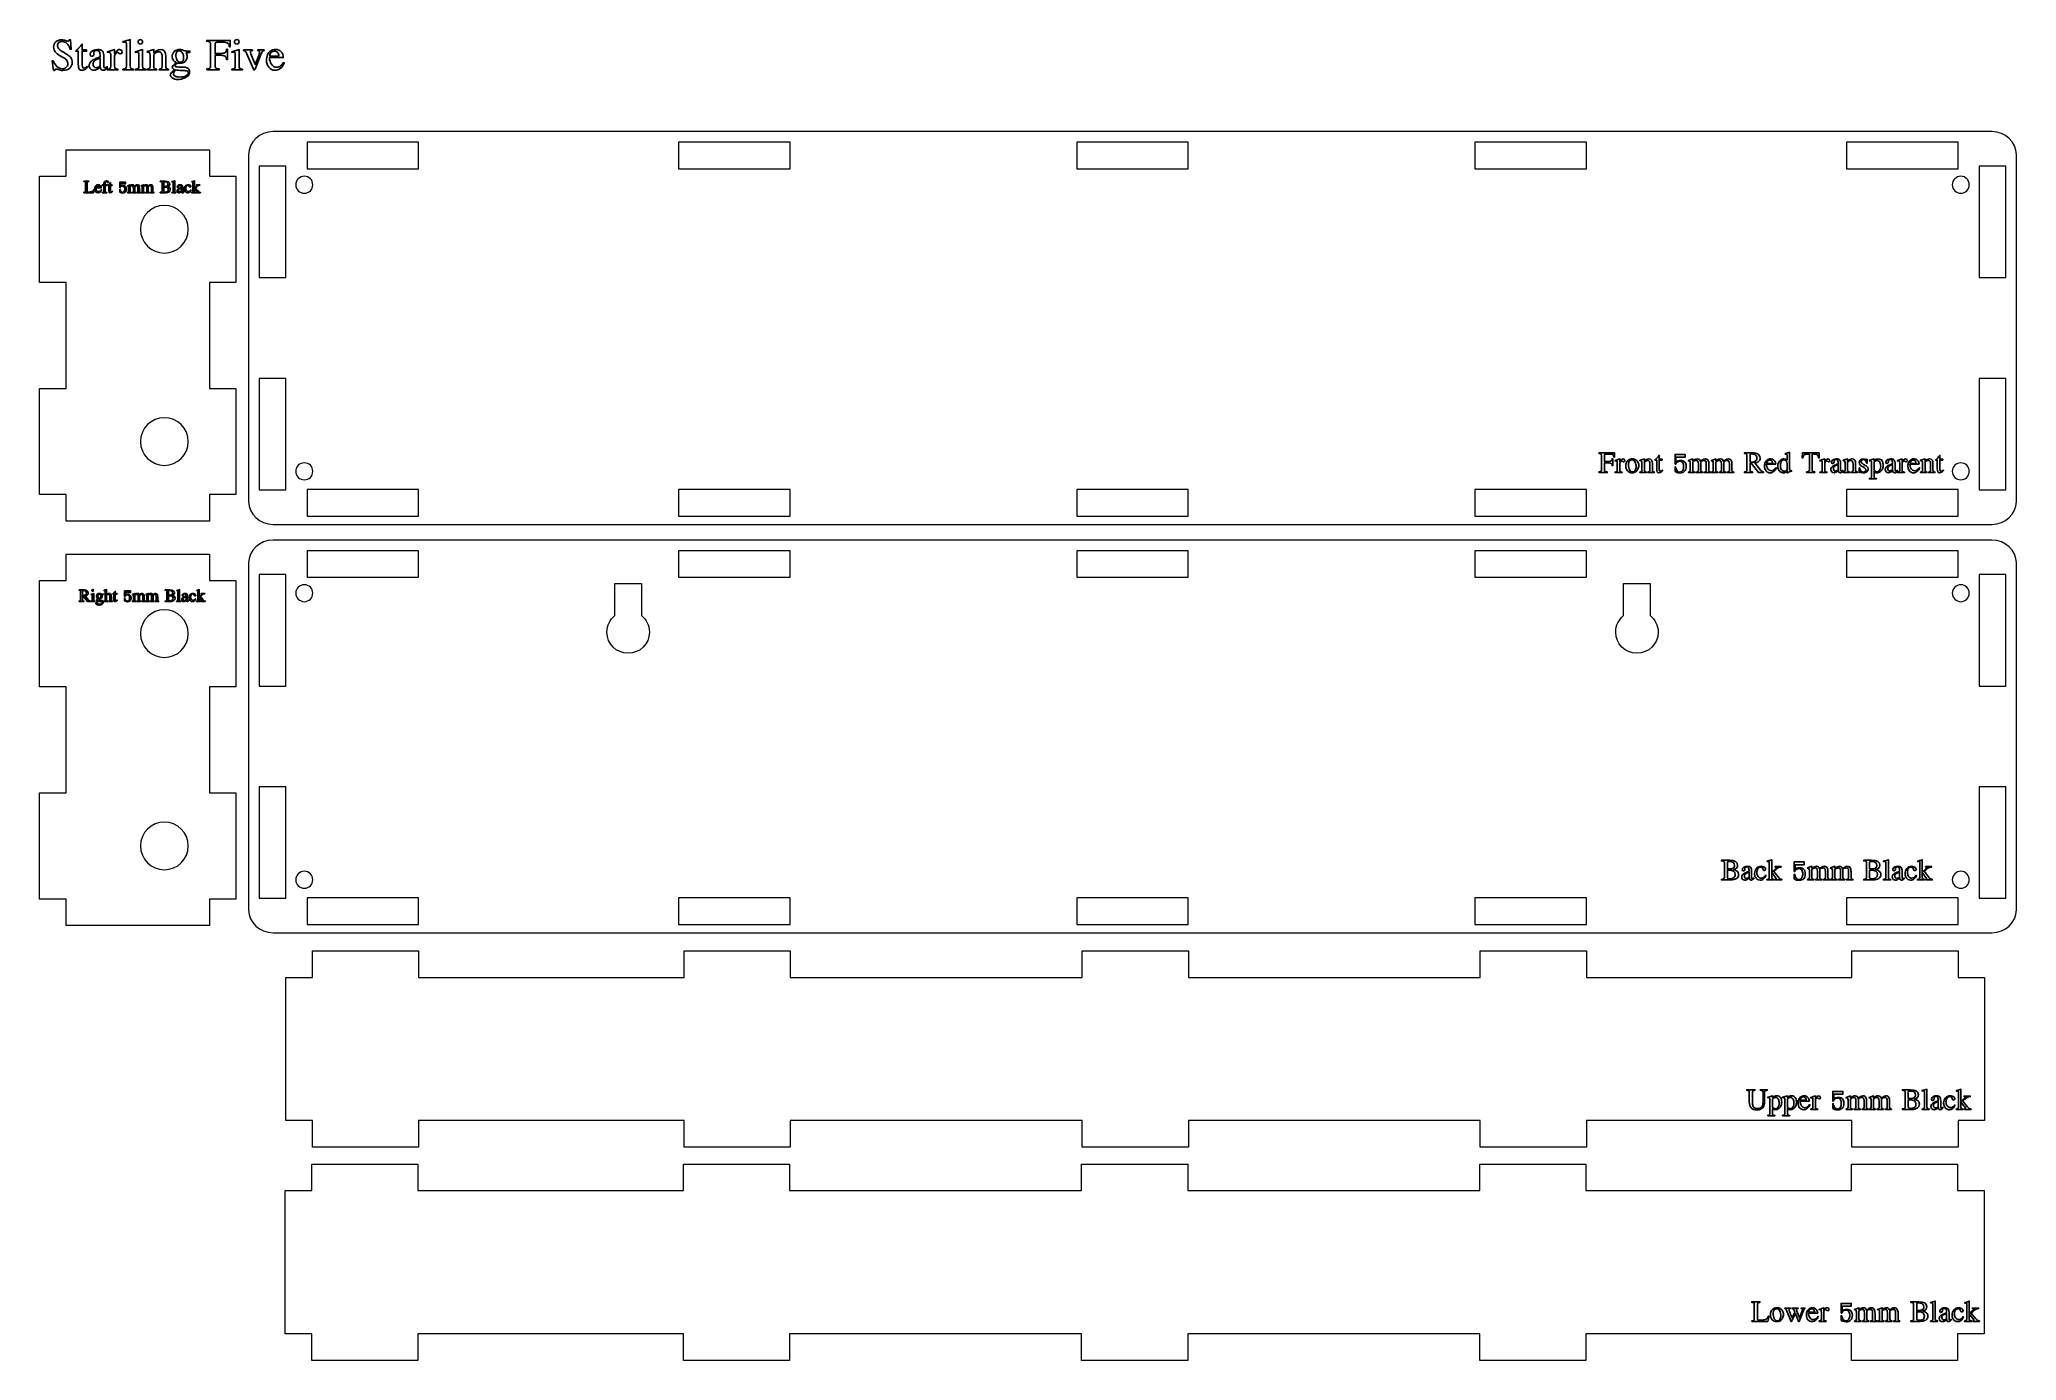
# Model space of a CAD drawing. Header units: inches. Extents: x -7.4 to 7.3, y -4 to 5.8.
import ezdxf

# ---------------------------------------------------------------- set-up
doc = ezdxf.new("R2010")
doc.units = ezdxf.units.IN
doc.header["$MEASUREMENT"] = 0
doc.layers.add('Layer 1', color=7, linetype='Continuous')

msp = doc.modelspace()

# ---------------------------------------------------------------- linework, layer by layer
at = {"layer": 'Layer 1', "lineweight": 5}
for centre in [(-6.427, 4.366), (-6.427, 2.791), (-6.427, 1.366), (-6.427, -0.209)]:
    msp.add_ellipse(centre, major_axis=(0, 0.177), ratio=1, start_param=0, end_param=6.28318, dxfattribs=at)
at = {"layer": 'Layer 1'}
for points, knots in [([(-7.258, 5.615), (-7.258, 5.615), (-7.251, 5.615), (-7.251, 5.615), (-7.251, 5.615), (-7.245, 5.598), (-7.236, 5.584), (-7.224, 5.573), (-7.224, 5.573), (-7.213, 5.562), (-7.199, 5.556), (-7.182, 5.556), (-7.182, 5.556), (-7.171, 5.556), (-7.162, 5.56), (-7.154, 5.567), (-7.154, 5.567), (-7.147, 5.574), (-7.143, 5.583), (-7.143, 5.593), (-7.143, 5.593), (-7.143, 5.597), (-7.144, 5.601), (-7.145, 5.605), (-7.145, 5.605), (-7.148, 5.615), (-7.153, 5.623), (-7.161, 5.629), (-7.161, 5.629), (-7.169, 5.635), (-7.182, 5.643), (-7.199, 5.653), (-7.199, 5.653), (-7.216, 5.662), (-7.228, 5.672), (-7.236, 5.681), (-7.236, 5.681), (-7.244, 5.69), (-7.248, 5.702), (-7.248, 5.716), (-7.248, 5.716), (-7.248, 5.732), (-7.243, 5.746), (-7.232, 5.756), (-7.232, 5.756), (-7.22, 5.766), (-7.207, 5.771), (-7.19, 5.771), (-7.19, 5.771), (-7.181, 5.771), (-7.171, 5.769), (-7.16, 5.766), (-7.16, 5.766), (-7.15, 5.762), (-7.144, 5.76), (-7.142, 5.76), (-7.142, 5.76), (-7.137, 5.76), (-7.134, 5.764), (-7.131, 5.771), (-7.131, 5.771), (-7.131, 5.771), (-7.124, 5.771), (-7.124, 5.771), (-7.124, 5.771), (-7.124, 5.771), (-7.117, 5.701), (-7.117, 5.701), (-7.117, 5.701), (-7.117, 5.701), (-7.125, 5.701), (-7.125, 5.701), (-7.125, 5.701), (-7.128, 5.712), (-7.132, 5.721), (-7.138, 5.73), (-7.138, 5.73), (-7.143, 5.738), (-7.15, 5.745), (-7.158, 5.75), (-7.158, 5.75), (-7.167, 5.755), (-7.176, 5.758), (-7.185, 5.758), (-7.185, 5.758), (-7.196, 5.758), (-7.204, 5.755), (-7.21, 5.75), (-7.21, 5.75), (-7.217, 5.744), (-7.22, 5.736), (-7.22, 5.726), (-7.22, 5.726), (-7.22, 5.712), (-7.208, 5.699), (-7.185, 5.685), (-7.185, 5.685), (-7.163, 5.672), (-7.148, 5.662), (-7.14, 5.657), (-7.14, 5.657), (-7.132, 5.651), (-7.125, 5.644), (-7.119, 5.636), (-7.119, 5.636), (-7.113, 5.627), (-7.11, 5.617), (-7.11, 5.604), (-7.11, 5.604), (-7.11, 5.588), (-7.116, 5.574), (-7.129, 5.562), (-7.129, 5.562), (-7.141, 5.55), (-7.158, 5.544), (-7.179, 5.544), (-7.179, 5.544), (-7.186, 5.544), (-7.192, 5.544), (-7.198, 5.546), (-7.198, 5.546), (-7.203, 5.547), (-7.209, 5.549), (-7.216, 5.551), (-7.216, 5.551), (-7.223, 5.553), (-7.228, 5.554), (-7.231, 5.554), (-7.231, 5.554), (-7.237, 5.554), (-7.24, 5.551), (-7.241, 5.544), (-7.241, 5.544), (-7.241, 5.544), (-7.248, 5.544), (-7.248, 5.544), (-7.248, 5.544), (-7.248, 5.544), (-7.258, 5.615), (-7.258, 5.615)], [0, 0, 0, 0, 0.028571, 0.028571, 0.028571, 0.028571, 0.057143, 0.057143, 0.057143, 0.057143, 0.085714, 0.085714, 0.085714, 0.085714, 0.114286, 0.114286, 0.114286, 0.114286, 0.142857, 0.142857, 0.142857, 0.142857, 0.171429, 0.171429, 0.171429, 0.171429, 0.2, 0.2, 0.2, 0.2, 0.228571, 0.228571, 0.228571, 0.228571, 0.257143, 0.257143, 0.257143, 0.257143, 0.285714, 0.285714, 0.285714, 0.285714, 0.314286, 0.314286, 0.314286, 0.314286, 0.342857, 0.342857, 0.342857, 0.342857, 0.371429, 0.371429, 0.371429, 0.371429, 0.4, 0.4, 0.4, 0.4, 0.428571, 0.428571, 0.428571, 0.428571, 0.457143, 0.457143, 0.457143, 0.457143, 0.485714, 0.485714, 0.485714, 0.485714, 0.514286, 0.514286, 0.514286, 0.514286, 0.542857, 0.542857, 0.542857, 0.542857, 0.571429, 0.571429, 0.571429, 0.571429, 0.6, 0.6, 0.6, 0.6, 0.628571, 0.628571, 0.628571, 0.628571, 0.657143, 0.657143, 0.657143, 0.657143, 0.685714, 0.685714, 0.685714, 0.685714, 0.714286, 0.714286, 0.714286, 0.714286, 0.742857, 0.742857, 0.742857, 0.742857, 0.771429, 0.771429, 0.771429, 0.771429, 0.8, 0.8, 0.8, 0.8, 0.828571, 0.828571, 0.828571, 0.828571, 0.857143, 0.857143, 0.857143, 0.857143, 0.885714, 0.885714, 0.885714, 0.885714, 0.914286, 0.914286, 0.914286, 0.914286, 0.942857, 0.942857, 0.942857, 0.942857, 0.971429, 0.971429, 0.971429, 0.971429, 1, 1, 1, 1]), ([(-7.037, 5.596), (-7.037, 5.574), (-7.032, 5.562), (-7.022, 5.562), (-7.022, 5.562), (-7.019, 5.562), (-7.016, 5.563), (-7.013, 5.564), (-7.013, 5.564), (-7.009, 5.566), (-7.005, 5.569), (-7, 5.574), (-7, 5.574), (-7, 5.574), (-6.996, 5.571), (-6.996, 5.571), (-6.996, 5.571), (-7.01, 5.553), (-7.024, 5.545), (-7.039, 5.545), (-7.039, 5.545), (-7.05, 5.545), (-7.057, 5.548), (-7.06, 5.555), (-7.06, 5.555), (-7.063, 5.562), (-7.065, 5.574), (-7.065, 5.591), (-7.065, 5.591), (-7.065, 5.591), (-7.065, 5.686), (-7.065, 5.686), (-7.065, 5.686), (-7.065, 5.686), (-7.075, 5.686), (-7.075, 5.686), (-7.075, 5.686), (-7.079, 5.686), (-7.081, 5.686), (-7.082, 5.686), (-7.082, 5.686), (-7.083, 5.687), (-7.083, 5.688), (-7.083, 5.69), (-7.083, 5.69), (-7.078, 5.695), (-7.072, 5.699), (-7.067, 5.704), (-7.067, 5.704), (-7.062, 5.709), (-7.057, 5.716), (-7.05, 5.724), (-7.05, 5.724), (-7.043, 5.732), (-7.039, 5.738), (-7.037, 5.74), (-7.037, 5.74), (-7.037, 5.74), (-7.037, 5.696), (-7.037, 5.696), (-7.037, 5.696), (-7.037, 5.696), (-7.004, 5.696), (-7.004, 5.696), (-7.004, 5.696), (-7.004, 5.696), (-7.004, 5.686), (-7.004, 5.686), (-7.004, 5.686), (-7.004, 5.686), (-7.037, 5.686), (-7.037, 5.686), (-7.037, 5.686), (-7.037, 5.686), (-7.037, 5.596), (-7.037, 5.596)], [0, 0, 0, 0, 0.052632, 0.052632, 0.052632, 0.052632, 0.105263, 0.105263, 0.105263, 0.105263, 0.157895, 0.157895, 0.157895, 0.157895, 0.210526, 0.210526, 0.210526, 0.210526, 0.263158, 0.263158, 0.263158, 0.263158, 0.315789, 0.315789, 0.315789, 0.315789, 0.368421, 0.368421, 0.368421, 0.368421, 0.421053, 0.421053, 0.421053, 0.421053, 0.473684, 0.473684, 0.473684, 0.473684, 0.526316, 0.526316, 0.526316, 0.526316, 0.578947, 0.578947, 0.578947, 0.578947, 0.631579, 0.631579, 0.631579, 0.631579, 0.684211, 0.684211, 0.684211, 0.684211, 0.736842, 0.736842, 0.736842, 0.736842, 0.789474, 0.789474, 0.789474, 0.789474, 0.842105, 0.842105, 0.842105, 0.842105, 0.894737, 0.894737, 0.894737, 0.894737, 0.947368, 0.947368, 0.947368, 0.947368, 1, 1, 1, 1]), ([(-6.708, 5.733), (-6.708, 5.743), (-6.709, 5.749), (-6.711, 5.751), (-6.711, 5.751), (-6.712, 5.753), (-6.716, 5.754), (-6.722, 5.754), (-6.722, 5.754), (-6.722, 5.754), (-6.734, 5.754), (-6.734, 5.754), (-6.734, 5.754), (-6.734, 5.754), (-6.734, 5.759), (-6.734, 5.759), (-6.734, 5.759), (-6.717, 5.762), (-6.699, 5.767), (-6.68, 5.773), (-6.68, 5.773), (-6.68, 5.773), (-6.68, 5.575), (-6.68, 5.575), (-6.68, 5.575), (-6.68, 5.567), (-6.679, 5.562), (-6.675, 5.559), (-6.675, 5.559), (-6.672, 5.556), (-6.665, 5.554), (-6.655, 5.553), (-6.655, 5.553), (-6.655, 5.553), (-6.655, 5.548), (-6.655, 5.548), (-6.655, 5.548), (-6.655, 5.548), (-6.734, 5.548), (-6.734, 5.548), (-6.734, 5.548), (-6.734, 5.548), (-6.734, 5.553), (-6.734, 5.553), (-6.734, 5.553), (-6.724, 5.554), (-6.717, 5.556), (-6.714, 5.559), (-6.714, 5.559), (-6.71, 5.562), (-6.708, 5.567), (-6.708, 5.575), (-6.708, 5.575), (-6.708, 5.575), (-6.708, 5.733), (-6.708, 5.733)], [0, 0, 0, 0, 0.071429, 0.071429, 0.071429, 0.071429, 0.142857, 0.142857, 0.142857, 0.142857, 0.214286, 0.214286, 0.214286, 0.214286, 0.285714, 0.285714, 0.285714, 0.285714, 0.357143, 0.357143, 0.357143, 0.357143, 0.428571, 0.428571, 0.428571, 0.428571, 0.5, 0.5, 0.5, 0.5, 0.571429, 0.571429, 0.571429, 0.571429, 0.642857, 0.642857, 0.642857, 0.642857, 0.714286, 0.714286, 0.714286, 0.714286, 0.785714, 0.785714, 0.785714, 0.785714, 0.857143, 0.857143, 0.857143, 0.857143, 0.928571, 0.928571, 0.928571, 0.928571, 1, 1, 1, 1]), ([(-6.622, 5.756), (-6.622, 5.761), (-6.62, 5.765), (-6.617, 5.768), (-6.617, 5.768), (-6.614, 5.772), (-6.61, 5.773), (-6.605, 5.773), (-6.605, 5.773), (-6.6, 5.773), (-6.596, 5.772), (-6.593, 5.768), (-6.593, 5.768), (-6.59, 5.765), (-6.588, 5.761), (-6.588, 5.756), (-6.588, 5.756), (-6.588, 5.752), (-6.59, 5.748), (-6.593, 5.745), (-6.593, 5.745), (-6.596, 5.741), (-6.6, 5.74), (-6.605, 5.74), (-6.605, 5.74), (-6.61, 5.74), (-6.614, 5.741), (-6.617, 5.745), (-6.617, 5.745), (-6.62, 5.748), (-6.622, 5.752), (-6.622, 5.756)], [0, 0, 0, 0, 0.125, 0.125, 0.125, 0.125, 0.25, 0.25, 0.25, 0.25, 0.375, 0.375, 0.375, 0.375, 0.5, 0.5, 0.5, 0.5, 0.625, 0.625, 0.625, 0.625, 0.75, 0.75, 0.75, 0.75, 0.875, 0.875, 0.875, 0.875, 1, 1, 1, 1]), ([(-6.113, 5.548), (-6.113, 5.548), (-6.113, 5.555), (-6.113, 5.555), (-6.113, 5.555), (-6.094, 5.555), (-6.084, 5.561), (-6.084, 5.575), (-6.084, 5.575), (-6.084, 5.575), (-6.084, 5.74), (-6.084, 5.74), (-6.084, 5.74), (-6.084, 5.754), (-6.094, 5.76), (-6.113, 5.76), (-6.113, 5.76), (-6.113, 5.76), (-6.113, 5.767), (-6.113, 5.767), (-6.113, 5.767), (-6.113, 5.767), (-5.938, 5.767), (-5.938, 5.767), (-5.938, 5.767), (-5.938, 5.767), (-5.938, 5.72), (-5.938, 5.72), (-5.938, 5.72), (-5.938, 5.72), (-5.946, 5.72), (-5.946, 5.72), (-5.946, 5.72), (-5.947, 5.734), (-5.951, 5.744), (-5.958, 5.747), (-5.958, 5.747), (-5.965, 5.751), (-5.977, 5.753), (-5.993, 5.753), (-5.993, 5.753), (-5.993, 5.753), (-6.036, 5.753), (-6.036, 5.753), (-6.036, 5.753), (-6.046, 5.753), (-6.051, 5.749), (-6.051, 5.74), (-6.051, 5.74), (-6.051, 5.74), (-6.051, 5.669), (-6.051, 5.669), (-6.051, 5.669), (-6.051, 5.669), (-6.007, 5.669), (-6.007, 5.669), (-6.007, 5.669), (-5.994, 5.669), (-5.984, 5.672), (-5.977, 5.676), (-5.977, 5.676), (-5.97, 5.681), (-5.966, 5.689), (-5.966, 5.701), (-5.966, 5.701), (-5.966, 5.701), (-5.959, 5.701), (-5.959, 5.701), (-5.959, 5.701), (-5.959, 5.701), (-5.959, 5.624), (-5.959, 5.624), (-5.959, 5.624), (-5.959, 5.624), (-5.966, 5.624), (-5.966, 5.624), (-5.966, 5.624), (-5.966, 5.636), (-5.97, 5.644), (-5.977, 5.649), (-5.977, 5.649), (-5.984, 5.654), (-5.994, 5.656), (-6.007, 5.656), (-6.007, 5.656), (-6.007, 5.656), (-6.051, 5.656), (-6.051, 5.656), (-6.051, 5.656), (-6.051, 5.656), (-6.051, 5.575), (-6.051, 5.575), (-6.051, 5.575), (-6.051, 5.561), (-6.041, 5.555), (-6.021, 5.555), (-6.021, 5.555), (-6.021, 5.555), (-6.021, 5.548), (-6.021, 5.548), (-6.021, 5.548), (-6.021, 5.548), (-6.113, 5.548), (-6.113, 5.548)], [0, 0, 0, 0, 0.038462, 0.038462, 0.038462, 0.038462, 0.076923, 0.076923, 0.076923, 0.076923, 0.115385, 0.115385, 0.115385, 0.115385, 0.153846, 0.153846, 0.153846, 0.153846, 0.192308, 0.192308, 0.192308, 0.192308, 0.230769, 0.230769, 0.230769, 0.230769, 0.269231, 0.269231, 0.269231, 0.269231, 0.307692, 0.307692, 0.307692, 0.307692, 0.346154, 0.346154, 0.346154, 0.346154, 0.384615, 0.384615, 0.384615, 0.384615, 0.423077, 0.423077, 0.423077, 0.423077, 0.461538, 0.461538, 0.461538, 0.461538, 0.5, 0.5, 0.5, 0.5, 0.538462, 0.538462, 0.538462, 0.538462, 0.576923, 0.576923, 0.576923, 0.576923, 0.615385, 0.615385, 0.615385, 0.615385, 0.653846, 0.653846, 0.653846, 0.653846, 0.692308, 0.692308, 0.692308, 0.692308, 0.730769, 0.730769, 0.730769, 0.730769, 0.769231, 0.769231, 0.769231, 0.769231, 0.807692, 0.807692, 0.807692, 0.807692, 0.846154, 0.846154, 0.846154, 0.846154, 0.884615, 0.884615, 0.884615, 0.884615, 0.923077, 0.923077, 0.923077, 0.923077, 0.961538, 0.961538, 0.961538, 0.961538, 1, 1, 1, 1]), ([(-5.907, 5.756), (-5.907, 5.761), (-5.905, 5.765), (-5.902, 5.768), (-5.902, 5.768), (-5.898, 5.772), (-5.894, 5.773), (-5.89, 5.773), (-5.89, 5.773), (-5.885, 5.773), (-5.881, 5.772), (-5.878, 5.768), (-5.878, 5.768), (-5.875, 5.765), (-5.873, 5.761), (-5.873, 5.756), (-5.873, 5.756), (-5.873, 5.752), (-5.875, 5.748), (-5.878, 5.745), (-5.878, 5.745), (-5.881, 5.741), (-5.885, 5.74), (-5.89, 5.74), (-5.89, 5.74), (-5.894, 5.74), (-5.898, 5.741), (-5.902, 5.745), (-5.902, 5.745), (-5.905, 5.748), (-5.907, 5.752), (-5.907, 5.756)], [0, 0, 0, 0, 0.125, 0.125, 0.125, 0.125, 0.25, 0.25, 0.25, 0.25, 0.375, 0.375, 0.375, 0.375, 0.5, 0.5, 0.5, 0.5, 0.625, 0.625, 0.625, 0.625, 0.75, 0.75, 0.75, 0.75, 0.875, 0.875, 0.875, 0.875, 1, 1, 1, 1]), ([(-6.875, 5.574), (-6.875, 5.567), (-6.873, 5.563), (-6.868, 5.563), (-6.868, 5.563), (-6.864, 5.563), (-6.858, 5.566), (-6.851, 5.571), (-6.851, 5.571), (-6.851, 5.571), (-6.851, 5.562), (-6.851, 5.562), (-6.851, 5.562), (-6.854, 5.559), (-6.858, 5.555), (-6.864, 5.551), (-6.864, 5.551), (-6.869, 5.547), (-6.874, 5.545), (-6.878, 5.545), (-6.878, 5.545), (-6.893, 5.545), (-6.901, 5.553), (-6.902, 5.57), (-6.902, 5.57), (-6.92, 5.553), (-6.936, 5.545), (-6.95, 5.545), (-6.95, 5.545), (-6.96, 5.545), (-6.968, 5.548), (-6.975, 5.555), (-6.975, 5.555), (-6.981, 5.562), (-6.985, 5.57), (-6.985, 5.58), (-6.985, 5.58), (-6.985, 5.589), (-6.982, 5.597), (-6.977, 5.604), (-6.977, 5.604), (-6.971, 5.611), (-6.964, 5.617), (-6.956, 5.622), (-6.956, 5.622), (-6.948, 5.626), (-6.939, 5.631), (-6.93, 5.634), (-6.93, 5.634), (-6.92, 5.638), (-6.912, 5.641), (-6.903, 5.644), (-6.903, 5.644), (-6.903, 5.662), (-6.905, 5.675), (-6.908, 5.682), (-6.908, 5.682), (-6.911, 5.688), (-6.918, 5.692), (-6.927, 5.692), (-6.927, 5.692), (-6.931, 5.692), (-6.936, 5.691), (-6.94, 5.689), (-6.94, 5.689), (-6.945, 5.688), (-6.947, 5.686), (-6.949, 5.683), (-6.949, 5.683), (-6.95, 5.682), (-6.95, 5.68), (-6.95, 5.677), (-6.95, 5.677), (-6.95, 5.676), (-6.95, 5.673), (-6.95, 5.67), (-6.95, 5.67), (-6.949, 5.667), (-6.949, 5.665), (-6.949, 5.663), (-6.949, 5.663), (-6.949, 5.66), (-6.951, 5.656), (-6.954, 5.653), (-6.954, 5.653), (-6.957, 5.65), (-6.96, 5.649), (-6.964, 5.649), (-6.964, 5.649), (-6.974, 5.649), (-6.978, 5.653), (-6.978, 5.662), (-6.978, 5.662), (-6.978, 5.667), (-6.977, 5.671), (-6.975, 5.675), (-6.975, 5.675), (-6.966, 5.691), (-6.949, 5.699), (-6.923, 5.699), (-6.923, 5.699), (-6.905, 5.699), (-6.892, 5.695), (-6.886, 5.687), (-6.886, 5.687), (-6.879, 5.678), (-6.875, 5.664), (-6.875, 5.643), (-6.875, 5.643), (-6.875, 5.643), (-6.875, 5.574), (-6.875, 5.574)], [0, 0, 0, 0, 0.035714, 0.035714, 0.035714, 0.035714, 0.071429, 0.071429, 0.071429, 0.071429, 0.107143, 0.107143, 0.107143, 0.107143, 0.142857, 0.142857, 0.142857, 0.142857, 0.178571, 0.178571, 0.178571, 0.178571, 0.214286, 0.214286, 0.214286, 0.214286, 0.25, 0.25, 0.25, 0.25, 0.285714, 0.285714, 0.285714, 0.285714, 0.321429, 0.321429, 0.321429, 0.321429, 0.357143, 0.357143, 0.357143, 0.357143, 0.392857, 0.392857, 0.392857, 0.392857, 0.428571, 0.428571, 0.428571, 0.428571, 0.464286, 0.464286, 0.464286, 0.464286, 0.5, 0.5, 0.5, 0.5, 0.535714, 0.535714, 0.535714, 0.535714, 0.571429, 0.571429, 0.571429, 0.571429, 0.607143, 0.607143, 0.607143, 0.607143, 0.642857, 0.642857, 0.642857, 0.642857, 0.678571, 0.678571, 0.678571, 0.678571, 0.714286, 0.714286, 0.714286, 0.714286, 0.75, 0.75, 0.75, 0.75, 0.785714, 0.785714, 0.785714, 0.785714, 0.821429, 0.821429, 0.821429, 0.821429, 0.857143, 0.857143, 0.857143, 0.857143, 0.892857, 0.892857, 0.892857, 0.892857, 0.928571, 0.928571, 0.928571, 0.928571, 0.964286, 0.964286, 0.964286, 0.964286, 1, 1, 1, 1]), ([(-6.903, 5.635), (-6.91, 5.633), (-6.917, 5.63), (-6.922, 5.628), (-6.922, 5.628), (-6.928, 5.626), (-6.934, 5.624), (-6.939, 5.621), (-6.939, 5.621), (-6.944, 5.618), (-6.948, 5.614), (-6.951, 5.609), (-6.951, 5.609), (-6.954, 5.604), (-6.956, 5.598), (-6.956, 5.591), (-6.956, 5.591), (-6.956, 5.583), (-6.954, 5.577), (-6.95, 5.572), (-6.95, 5.572), (-6.946, 5.567), (-6.94, 5.564), (-6.932, 5.564), (-6.932, 5.564), (-6.929, 5.564), (-6.924, 5.566), (-6.916, 5.569), (-6.916, 5.569), (-6.909, 5.572), (-6.905, 5.576), (-6.903, 5.579), (-6.903, 5.579), (-6.903, 5.579), (-6.903, 5.635), (-6.903, 5.635)], [0, 0, 0, 0, 0.111111, 0.111111, 0.111111, 0.111111, 0.222222, 0.222222, 0.222222, 0.222222, 0.333333, 0.333333, 0.333333, 0.333333, 0.444444, 0.444444, 0.444444, 0.444444, 0.555556, 0.555556, 0.555556, 0.555556, 0.666667, 0.666667, 0.666667, 0.666667, 0.777778, 0.777778, 0.777778, 0.777778, 0.888889, 0.888889, 0.888889, 0.888889, 1, 1, 1, 1]), ([(-6.824, 5.647), (-6.824, 5.659), (-6.825, 5.667), (-6.827, 5.672), (-6.827, 5.672), (-6.829, 5.677), (-6.832, 5.679), (-6.837, 5.679), (-6.837, 5.679), (-6.841, 5.679), (-6.845, 5.678), (-6.849, 5.677), (-6.849, 5.677), (-6.849, 5.677), (-6.849, 5.682), (-6.849, 5.682), (-6.849, 5.682), (-6.849, 5.682), (-6.796, 5.699), (-6.796, 5.699), (-6.796, 5.699), (-6.796, 5.699), (-6.796, 5.67), (-6.796, 5.67), (-6.796, 5.67), (-6.792, 5.677), (-6.786, 5.684), (-6.78, 5.69), (-6.78, 5.69), (-6.773, 5.696), (-6.766, 5.699), (-6.759, 5.699), (-6.759, 5.699), (-6.747, 5.699), (-6.74, 5.692), (-6.74, 5.678), (-6.74, 5.678), (-6.741, 5.671), (-6.746, 5.667), (-6.754, 5.667), (-6.754, 5.667), (-6.756, 5.667), (-6.758, 5.668), (-6.76, 5.669), (-6.76, 5.669), (-6.761, 5.67), (-6.763, 5.671), (-6.766, 5.673), (-6.766, 5.673), (-6.768, 5.675), (-6.77, 5.677), (-6.771, 5.678), (-6.771, 5.678), (-6.772, 5.678), (-6.774, 5.679), (-6.776, 5.679), (-6.776, 5.679), (-6.779, 5.679), (-6.783, 5.676), (-6.788, 5.669), (-6.788, 5.669), (-6.794, 5.663), (-6.796, 5.658), (-6.796, 5.653), (-6.796, 5.653), (-6.796, 5.653), (-6.796, 5.575), (-6.796, 5.575), (-6.796, 5.575), (-6.796, 5.567), (-6.795, 5.562), (-6.791, 5.559), (-6.791, 5.559), (-6.788, 5.556), (-6.781, 5.554), (-6.771, 5.553), (-6.771, 5.553), (-6.771, 5.553), (-6.771, 5.548), (-6.771, 5.548), (-6.771, 5.548), (-6.771, 5.548), (-6.849, 5.548), (-6.849, 5.548), (-6.849, 5.548), (-6.849, 5.548), (-6.849, 5.553), (-6.849, 5.553), (-6.849, 5.553), (-6.839, 5.554), (-6.833, 5.556), (-6.83, 5.559), (-6.83, 5.559), (-6.826, 5.562), (-6.824, 5.567), (-6.824, 5.575), (-6.824, 5.575), (-6.824, 5.575), (-6.824, 5.647), (-6.824, 5.647)], [0, 0, 0, 0, 0.04, 0.04, 0.04, 0.04, 0.08, 0.08, 0.08, 0.08, 0.12, 0.12, 0.12, 0.12, 0.16, 0.16, 0.16, 0.16, 0.2, 0.2, 0.2, 0.2, 0.24, 0.24, 0.24, 0.24, 0.28, 0.28, 0.28, 0.28, 0.32, 0.32, 0.32, 0.32, 0.36, 0.36, 0.36, 0.36, 0.4, 0.4, 0.4, 0.4, 0.44, 0.44, 0.44, 0.44, 0.48, 0.48, 0.48, 0.48, 0.52, 0.52, 0.52, 0.52, 0.56, 0.56, 0.56, 0.56, 0.6, 0.6, 0.6, 0.6, 0.64, 0.64, 0.64, 0.64, 0.68, 0.68, 0.68, 0.68, 0.72, 0.72, 0.72, 0.72, 0.76, 0.76, 0.76, 0.76, 0.8, 0.8, 0.8, 0.8, 0.84, 0.84, 0.84, 0.84, 0.88, 0.88, 0.88, 0.88, 0.92, 0.92, 0.92, 0.92, 0.96, 0.96, 0.96, 0.96, 1, 1, 1, 1]), ([(-6.616, 5.655), (-6.616, 5.664), (-6.617, 5.671), (-6.618, 5.674), (-6.618, 5.674), (-6.62, 5.678), (-6.623, 5.68), (-6.627, 5.68), (-6.627, 5.68), (-6.63, 5.68), (-6.635, 5.679), (-6.641, 5.677), (-6.641, 5.677), (-6.641, 5.677), (-6.641, 5.682), (-6.641, 5.682), (-6.641, 5.682), (-6.641, 5.682), (-6.588, 5.699), (-6.588, 5.699), (-6.588, 5.699), (-6.588, 5.699), (-6.588, 5.575), (-6.588, 5.575), (-6.588, 5.575), (-6.588, 5.567), (-6.586, 5.562), (-6.583, 5.559), (-6.583, 5.559), (-6.58, 5.556), (-6.573, 5.554), (-6.563, 5.553), (-6.563, 5.553), (-6.563, 5.553), (-6.563, 5.548), (-6.563, 5.548), (-6.563, 5.548), (-6.563, 5.548), (-6.641, 5.548), (-6.641, 5.548), (-6.641, 5.548), (-6.641, 5.548), (-6.641, 5.553), (-6.641, 5.553), (-6.641, 5.553), (-6.631, 5.554), (-6.625, 5.556), (-6.621, 5.559), (-6.621, 5.559), (-6.618, 5.562), (-6.616, 5.567), (-6.616, 5.575), (-6.616, 5.575), (-6.616, 5.575), (-6.616, 5.655), (-6.616, 5.655)], [0, 0, 0, 0, 0.071429, 0.071429, 0.071429, 0.071429, 0.142857, 0.142857, 0.142857, 0.142857, 0.214286, 0.214286, 0.214286, 0.214286, 0.285714, 0.285714, 0.285714, 0.285714, 0.357143, 0.357143, 0.357143, 0.357143, 0.428571, 0.428571, 0.428571, 0.428571, 0.5, 0.5, 0.5, 0.5, 0.571429, 0.571429, 0.571429, 0.571429, 0.642857, 0.642857, 0.642857, 0.642857, 0.714286, 0.714286, 0.714286, 0.714286, 0.785714, 0.785714, 0.785714, 0.785714, 0.857143, 0.857143, 0.857143, 0.857143, 0.928571, 0.928571, 0.928571, 0.928571, 1, 1, 1, 1]), ([(-6.533, 5.655), (-6.533, 5.666), (-6.534, 5.673), (-6.537, 5.675), (-6.537, 5.675), (-6.539, 5.678), (-6.545, 5.679), (-6.554, 5.679), (-6.554, 5.679), (-6.554, 5.679), (-6.554, 5.684), (-6.554, 5.684), (-6.554, 5.684), (-6.554, 5.684), (-6.505, 5.699), (-6.505, 5.699), (-6.505, 5.699), (-6.505, 5.699), (-6.505, 5.673), (-6.505, 5.673), (-6.505, 5.673), (-6.49, 5.69), (-6.473, 5.699), (-6.455, 5.699), (-6.455, 5.699), (-6.429, 5.699), (-6.416, 5.682), (-6.416, 5.646), (-6.416, 5.646), (-6.416, 5.646), (-6.416, 5.575), (-6.416, 5.575), (-6.416, 5.575), (-6.416, 5.567), (-6.415, 5.562), (-6.412, 5.559), (-6.412, 5.559), (-6.409, 5.556), (-6.403, 5.554), (-6.396, 5.553), (-6.396, 5.553), (-6.396, 5.553), (-6.396, 5.548), (-6.396, 5.548), (-6.396, 5.548), (-6.396, 5.548), (-6.465, 5.548), (-6.465, 5.548), (-6.465, 5.548), (-6.465, 5.548), (-6.465, 5.553), (-6.465, 5.553), (-6.465, 5.553), (-6.457, 5.554), (-6.452, 5.556), (-6.449, 5.559), (-6.449, 5.559), (-6.446, 5.562), (-6.444, 5.567), (-6.444, 5.575), (-6.444, 5.575), (-6.444, 5.575), (-6.444, 5.646), (-6.444, 5.646), (-6.444, 5.646), (-6.444, 5.657), (-6.446, 5.666), (-6.449, 5.673), (-6.449, 5.673), (-6.452, 5.679), (-6.459, 5.682), (-6.469, 5.682), (-6.469, 5.682), (-6.481, 5.682), (-6.493, 5.675), (-6.505, 5.663), (-6.505, 5.663), (-6.505, 5.663), (-6.505, 5.575), (-6.505, 5.575), (-6.505, 5.575), (-6.505, 5.567), (-6.504, 5.562), (-6.501, 5.559), (-6.501, 5.559), (-6.498, 5.556), (-6.492, 5.554), (-6.485, 5.553), (-6.485, 5.553), (-6.485, 5.553), (-6.485, 5.548), (-6.485, 5.548), (-6.485, 5.548), (-6.485, 5.548), (-6.554, 5.548), (-6.554, 5.548), (-6.554, 5.548), (-6.554, 5.548), (-6.554, 5.553), (-6.554, 5.553), (-6.554, 5.553), (-6.546, 5.554), (-6.541, 5.556), (-6.538, 5.559), (-6.538, 5.559), (-6.535, 5.562), (-6.533, 5.567), (-6.533, 5.575), (-6.533, 5.575), (-6.533, 5.575), (-6.533, 5.655), (-6.533, 5.655)], [0, 0, 0, 0, 0.035714, 0.035714, 0.035714, 0.035714, 0.071429, 0.071429, 0.071429, 0.071429, 0.107143, 0.107143, 0.107143, 0.107143, 0.142857, 0.142857, 0.142857, 0.142857, 0.178571, 0.178571, 0.178571, 0.178571, 0.214286, 0.214286, 0.214286, 0.214286, 0.25, 0.25, 0.25, 0.25, 0.285714, 0.285714, 0.285714, 0.285714, 0.321429, 0.321429, 0.321429, 0.321429, 0.357143, 0.357143, 0.357143, 0.357143, 0.392857, 0.392857, 0.392857, 0.392857, 0.428571, 0.428571, 0.428571, 0.428571, 0.464286, 0.464286, 0.464286, 0.464286, 0.5, 0.5, 0.5, 0.5, 0.535714, 0.535714, 0.535714, 0.535714, 0.571429, 0.571429, 0.571429, 0.571429, 0.607143, 0.607143, 0.607143, 0.607143, 0.642857, 0.642857, 0.642857, 0.642857, 0.678571, 0.678571, 0.678571, 0.678571, 0.714286, 0.714286, 0.714286, 0.714286, 0.75, 0.75, 0.75, 0.75, 0.785714, 0.785714, 0.785714, 0.785714, 0.821429, 0.821429, 0.821429, 0.821429, 0.857143, 0.857143, 0.857143, 0.857143, 0.892857, 0.892857, 0.892857, 0.892857, 0.928571, 0.928571, 0.928571, 0.928571, 0.964286, 0.964286, 0.964286, 0.964286, 1, 1, 1, 1]), ([(-6.237, 5.676), (-6.237, 5.676), (-6.265, 5.676), (-6.265, 5.676), (-6.265, 5.676), (-6.26, 5.667), (-6.258, 5.658), (-6.258, 5.647), (-6.258, 5.647), (-6.258, 5.637), (-6.261, 5.628), (-6.265, 5.621), (-6.265, 5.621), (-6.27, 5.613), (-6.276, 5.607), (-6.285, 5.603), (-6.285, 5.603), (-6.293, 5.599), (-6.302, 5.597), (-6.311, 5.597), (-6.311, 5.597), (-6.314, 5.597), (-6.317, 5.597), (-6.321, 5.598), (-6.321, 5.598), (-6.324, 5.598), (-6.327, 5.599), (-6.329, 5.599), (-6.329, 5.599), (-6.333, 5.598), (-6.337, 5.595), (-6.341, 5.59), (-6.341, 5.59), (-6.346, 5.585), (-6.348, 5.58), (-6.348, 5.576), (-6.348, 5.576), (-6.345, 5.572), (-6.335, 5.569), (-6.319, 5.569), (-6.319, 5.569), (-6.295, 5.568), (-6.28, 5.567), (-6.272, 5.567), (-6.272, 5.567), (-6.263, 5.566), (-6.256, 5.563), (-6.25, 5.558), (-6.25, 5.558), (-6.243, 5.553), (-6.24, 5.544), (-6.24, 5.532), (-6.24, 5.532), (-6.24, 5.521), (-6.245, 5.511), (-6.254, 5.502), (-6.254, 5.502), (-6.264, 5.494), (-6.275, 5.487), (-6.289, 5.483), (-6.289, 5.483), (-6.302, 5.479), (-6.315, 5.477), (-6.326, 5.477), (-6.326, 5.477), (-6.344, 5.477), (-6.358, 5.48), (-6.368, 5.488), (-6.368, 5.488), (-6.378, 5.495), (-6.383, 5.503), (-6.383, 5.511), (-6.383, 5.511), (-6.383, 5.515), (-6.382, 5.519), (-6.379, 5.522), (-6.379, 5.522), (-6.376, 5.526), (-6.373, 5.53), (-6.368, 5.534), (-6.368, 5.534), (-6.364, 5.537), (-6.358, 5.543), (-6.351, 5.549), (-6.351, 5.549), (-6.362, 5.554), (-6.368, 5.56), (-6.368, 5.566), (-6.368, 5.566), (-6.368, 5.575), (-6.358, 5.587), (-6.339, 5.602), (-6.339, 5.602), (-6.359, 5.611), (-6.369, 5.626), (-6.369, 5.646), (-6.369, 5.646), (-6.369, 5.662), (-6.364, 5.675), (-6.353, 5.685), (-6.353, 5.685), (-6.342, 5.694), (-6.328, 5.699), (-6.312, 5.699), (-6.312, 5.699), (-6.304, 5.699), (-6.294, 5.697), (-6.284, 5.693), (-6.284, 5.693), (-6.273, 5.689), (-6.263, 5.687), (-6.253, 5.687), (-6.253, 5.687), (-6.246, 5.687), (-6.241, 5.688), (-6.237, 5.688), (-6.237, 5.688), (-6.237, 5.688), (-6.237, 5.676), (-6.237, 5.676)], [0, 0, 0, 0, 0.033333, 0.033333, 0.033333, 0.033333, 0.066667, 0.066667, 0.066667, 0.066667, 0.1, 0.1, 0.1, 0.1, 0.133333, 0.133333, 0.133333, 0.133333, 0.166667, 0.166667, 0.166667, 0.166667, 0.2, 0.2, 0.2, 0.2, 0.233333, 0.233333, 0.233333, 0.233333, 0.266667, 0.266667, 0.266667, 0.266667, 0.3, 0.3, 0.3, 0.3, 0.333333, 0.333333, 0.333333, 0.333333, 0.366667, 0.366667, 0.366667, 0.366667, 0.4, 0.4, 0.4, 0.4, 0.433333, 0.433333, 0.433333, 0.433333, 0.466667, 0.466667, 0.466667, 0.466667, 0.5, 0.5, 0.5, 0.5, 0.533333, 0.533333, 0.533333, 0.533333, 0.566667, 0.566667, 0.566667, 0.566667, 0.6, 0.6, 0.6, 0.6, 0.633333, 0.633333, 0.633333, 0.633333, 0.666667, 0.666667, 0.666667, 0.666667, 0.7, 0.7, 0.7, 0.7, 0.733333, 0.733333, 0.733333, 0.733333, 0.766667, 0.766667, 0.766667, 0.766667, 0.8, 0.8, 0.8, 0.8, 0.833333, 0.833333, 0.833333, 0.833333, 0.866667, 0.866667, 0.866667, 0.866667, 0.9, 0.9, 0.9, 0.9, 0.933333, 0.933333, 0.933333, 0.933333, 0.966667, 0.966667, 0.966667, 0.966667, 1, 1, 1, 1]), ([(-6.308, 5.605), (-6.292, 5.605), (-6.284, 5.616), (-6.284, 5.638), (-6.284, 5.638), (-6.284, 5.65), (-6.287, 5.661), (-6.292, 5.673), (-6.292, 5.673), (-6.298, 5.684), (-6.306, 5.69), (-6.316, 5.69), (-6.316, 5.69), (-6.333, 5.69), (-6.342, 5.68), (-6.342, 5.659), (-6.342, 5.659), (-6.342, 5.646), (-6.339, 5.633), (-6.334, 5.622), (-6.334, 5.622), (-6.329, 5.611), (-6.32, 5.605), (-6.308, 5.605)], [0, 0, 0, 0, 0.166667, 0.166667, 0.166667, 0.166667, 0.333333, 0.333333, 0.333333, 0.333333, 0.5, 0.5, 0.5, 0.5, 0.666667, 0.666667, 0.666667, 0.666667, 0.833333, 0.833333, 0.833333, 0.833333, 1, 1, 1, 1]), ([(-5.901, 5.655), (-5.901, 5.664), (-5.902, 5.671), (-5.903, 5.674), (-5.903, 5.674), (-5.905, 5.678), (-5.908, 5.68), (-5.912, 5.68), (-5.912, 5.68), (-5.915, 5.68), (-5.919, 5.679), (-5.926, 5.677), (-5.926, 5.677), (-5.926, 5.677), (-5.926, 5.682), (-5.926, 5.682), (-5.926, 5.682), (-5.926, 5.682), (-5.873, 5.699), (-5.873, 5.699), (-5.873, 5.699), (-5.873, 5.699), (-5.873, 5.575), (-5.873, 5.575), (-5.873, 5.575), (-5.873, 5.567), (-5.871, 5.562), (-5.868, 5.559), (-5.868, 5.559), (-5.864, 5.556), (-5.858, 5.554), (-5.848, 5.553), (-5.848, 5.553), (-5.848, 5.553), (-5.848, 5.548), (-5.848, 5.548), (-5.848, 5.548), (-5.848, 5.548), (-5.926, 5.548), (-5.926, 5.548), (-5.926, 5.548), (-5.926, 5.548), (-5.926, 5.553), (-5.926, 5.553), (-5.926, 5.553), (-5.916, 5.554), (-5.91, 5.556), (-5.906, 5.559), (-5.906, 5.559), (-5.903, 5.562), (-5.901, 5.567), (-5.901, 5.575), (-5.901, 5.575), (-5.901, 5.575), (-5.901, 5.655), (-5.901, 5.655)], [0, 0, 0, 0, 0.071429, 0.071429, 0.071429, 0.071429, 0.142857, 0.142857, 0.142857, 0.142857, 0.214286, 0.214286, 0.214286, 0.214286, 0.285714, 0.285714, 0.285714, 0.285714, 0.357143, 0.357143, 0.357143, 0.357143, 0.428571, 0.428571, 0.428571, 0.428571, 0.5, 0.5, 0.5, 0.5, 0.571429, 0.571429, 0.571429, 0.571429, 0.642857, 0.642857, 0.642857, 0.642857, 0.714286, 0.714286, 0.714286, 0.714286, 0.785714, 0.785714, 0.785714, 0.785714, 0.857143, 0.857143, 0.857143, 0.857143, 0.928571, 0.928571, 0.928571, 0.928571, 1, 1, 1, 1]), ([(-5.754, 5.554), (-5.757, 5.548), (-5.759, 5.545), (-5.76, 5.545), (-5.76, 5.545), (-5.762, 5.545), (-5.764, 5.548), (-5.766, 5.554), (-5.766, 5.554), (-5.766, 5.554), (-5.818, 5.673), (-5.818, 5.673), (-5.818, 5.673), (-5.823, 5.685), (-5.83, 5.691), (-5.839, 5.691), (-5.839, 5.691), (-5.839, 5.691), (-5.839, 5.696), (-5.839, 5.696), (-5.839, 5.696), (-5.839, 5.696), (-5.774, 5.696), (-5.774, 5.696), (-5.774, 5.696), (-5.774, 5.696), (-5.774, 5.691), (-5.774, 5.691), (-5.774, 5.691), (-5.784, 5.691), (-5.789, 5.688), (-5.789, 5.682), (-5.789, 5.682), (-5.789, 5.68), (-5.788, 5.675), (-5.785, 5.666), (-5.785, 5.666), (-5.785, 5.666), (-5.753, 5.588), (-5.753, 5.588), (-5.753, 5.588), (-5.753, 5.588), (-5.727, 5.655), (-5.727, 5.655), (-5.727, 5.655), (-5.722, 5.669), (-5.72, 5.678), (-5.72, 5.682), (-5.72, 5.682), (-5.72, 5.688), (-5.724, 5.691), (-5.734, 5.691), (-5.734, 5.691), (-5.734, 5.691), (-5.734, 5.696), (-5.734, 5.696), (-5.734, 5.696), (-5.734, 5.696), (-5.688, 5.696), (-5.688, 5.696), (-5.688, 5.696), (-5.688, 5.696), (-5.688, 5.691), (-5.688, 5.691), (-5.688, 5.691), (-5.691, 5.691), (-5.693, 5.69), (-5.695, 5.689), (-5.695, 5.689), (-5.698, 5.687), (-5.7, 5.685), (-5.701, 5.683), (-5.701, 5.683), (-5.703, 5.68), (-5.704, 5.677), (-5.705, 5.674), (-5.705, 5.674), (-5.707, 5.671), (-5.709, 5.666), (-5.711, 5.661), (-5.711, 5.661), (-5.711, 5.661), (-5.754, 5.554), (-5.754, 5.554)], [0, 0, 0, 0, 0.047619, 0.047619, 0.047619, 0.047619, 0.095238, 0.095238, 0.095238, 0.095238, 0.142857, 0.142857, 0.142857, 0.142857, 0.190476, 0.190476, 0.190476, 0.190476, 0.238095, 0.238095, 0.238095, 0.238095, 0.285714, 0.285714, 0.285714, 0.285714, 0.333333, 0.333333, 0.333333, 0.333333, 0.380952, 0.380952, 0.380952, 0.380952, 0.428571, 0.428571, 0.428571, 0.428571, 0.47619, 0.47619, 0.47619, 0.47619, 0.52381, 0.52381, 0.52381, 0.52381, 0.571429, 0.571429, 0.571429, 0.571429, 0.619048, 0.619048, 0.619048, 0.619048, 0.666667, 0.666667, 0.666667, 0.666667, 0.714286, 0.714286, 0.714286, 0.714286, 0.761905, 0.761905, 0.761905, 0.761905, 0.809524, 0.809524, 0.809524, 0.809524, 0.857143, 0.857143, 0.857143, 0.857143, 0.904762, 0.904762, 0.904762, 0.904762, 0.952381, 0.952381, 0.952381, 0.952381, 1, 1, 1, 1]), ([(-5.647, 5.639), (-5.647, 5.621), (-5.642, 5.604), (-5.633, 5.59), (-5.633, 5.59), (-5.624, 5.575), (-5.611, 5.567), (-5.594, 5.567), (-5.594, 5.567), (-5.583, 5.567), (-5.574, 5.571), (-5.565, 5.577), (-5.565, 5.577), (-5.556, 5.584), (-5.549, 5.592), (-5.544, 5.602), (-5.544, 5.602), (-5.544, 5.602), (-5.538, 5.6), (-5.538, 5.6), (-5.538, 5.6), (-5.544, 5.585), (-5.553, 5.571), (-5.565, 5.561), (-5.565, 5.561), (-5.577, 5.55), (-5.591, 5.545), (-5.607, 5.545), (-5.607, 5.545), (-5.626, 5.545), (-5.641, 5.552), (-5.652, 5.567), (-5.652, 5.567), (-5.664, 5.581), (-5.67, 5.599), (-5.67, 5.619), (-5.67, 5.619), (-5.67, 5.634), (-5.667, 5.648), (-5.661, 5.661), (-5.661, 5.661), (-5.656, 5.673), (-5.648, 5.682), (-5.638, 5.689), (-5.638, 5.689), (-5.628, 5.696), (-5.616, 5.699), (-5.603, 5.699), (-5.603, 5.699), (-5.585, 5.699), (-5.571, 5.694), (-5.561, 5.683), (-5.561, 5.683), (-5.551, 5.671), (-5.545, 5.657), (-5.545, 5.639), (-5.545, 5.639), (-5.545, 5.639), (-5.647, 5.639), (-5.647, 5.639)], [0, 0, 0, 0, 0.066667, 0.066667, 0.066667, 0.066667, 0.133333, 0.133333, 0.133333, 0.133333, 0.2, 0.2, 0.2, 0.2, 0.266667, 0.266667, 0.266667, 0.266667, 0.333333, 0.333333, 0.333333, 0.333333, 0.4, 0.4, 0.4, 0.4, 0.466667, 0.466667, 0.466667, 0.466667, 0.533333, 0.533333, 0.533333, 0.533333, 0.6, 0.6, 0.6, 0.6, 0.666667, 0.666667, 0.666667, 0.666667, 0.733333, 0.733333, 0.733333, 0.733333, 0.8, 0.8, 0.8, 0.8, 0.866667, 0.866667, 0.866667, 0.866667, 0.933333, 0.933333, 0.933333, 0.933333, 1, 1, 1, 1]), ([(-5.578, 5.65), (-5.579, 5.661), (-5.582, 5.67), (-5.587, 5.677), (-5.587, 5.677), (-5.592, 5.684), (-5.6, 5.688), (-5.61, 5.688), (-5.61, 5.688), (-5.63, 5.688), (-5.642, 5.675), (-5.646, 5.65), (-5.646, 5.65), (-5.646, 5.65), (-5.578, 5.65), (-5.578, 5.65)], [0, 0, 0, 0, 0.25, 0.25, 0.25, 0.25, 0.5, 0.5, 0.5, 0.5, 0.75, 0.75, 0.75, 0.75, 1, 1, 1, 1]), ([(-6.36, 5.519), (-6.36, 5.512), (-6.356, 5.507), (-6.348, 5.502), (-6.348, 5.502), (-6.341, 5.498), (-6.329, 5.495), (-6.313, 5.495), (-6.313, 5.495), (-6.294, 5.495), (-6.278, 5.498), (-6.267, 5.504), (-6.267, 5.504), (-6.255, 5.509), (-6.249, 5.517), (-6.249, 5.526), (-6.249, 5.526), (-6.249, 5.534), (-6.253, 5.538), (-6.261, 5.54), (-6.261, 5.54), (-6.268, 5.542), (-6.279, 5.543), (-6.294, 5.544), (-6.294, 5.544), (-6.315, 5.544), (-6.332, 5.545), (-6.344, 5.548), (-6.344, 5.548), (-6.354, 5.535), (-6.36, 5.526), (-6.36, 5.519)], [0, 0, 0, 0, 0.125, 0.125, 0.125, 0.125, 0.25, 0.25, 0.25, 0.25, 0.375, 0.375, 0.375, 0.375, 0.5, 0.5, 0.5, 0.5, 0.625, 0.625, 0.625, 0.625, 0.75, 0.75, 0.75, 0.75, 0.875, 0.875, 0.875, 0.875, 1, 1, 1, 1]), ([(-7.023, 4.637), (-7.023, 4.637), (-7.023, 4.64), (-7.023, 4.64), (-7.023, 4.64), (-7.016, 4.64), (-7.012, 4.642), (-7.012, 4.647), (-7.012, 4.647), (-7.012, 4.647), (-7.012, 4.712), (-7.012, 4.712), (-7.012, 4.712), (-7.012, 4.717), (-7.016, 4.72), (-7.023, 4.72), (-7.023, 4.72), (-7.023, 4.72), (-7.023, 4.722), (-7.023, 4.722), (-7.023, 4.722), (-7.023, 4.722), (-6.988, 4.722), (-6.988, 4.722), (-6.988, 4.722), (-6.988, 4.722), (-6.988, 4.72), (-6.988, 4.72), (-6.988, 4.72), (-6.995, 4.72), (-6.999, 4.717), (-6.999, 4.712), (-6.999, 4.712), (-6.999, 4.712), (-6.999, 4.647), (-6.999, 4.647), (-6.999, 4.647), (-6.999, 4.644), (-6.995, 4.642), (-6.986, 4.642), (-6.986, 4.642), (-6.979, 4.642), (-6.974, 4.643), (-6.97, 4.643), (-6.97, 4.643), (-6.966, 4.644), (-6.962, 4.645), (-6.959, 4.648), (-6.959, 4.648), (-6.956, 4.65), (-6.953, 4.654), (-6.951, 4.659), (-6.951, 4.659), (-6.951, 4.659), (-6.948, 4.659), (-6.948, 4.659), (-6.948, 4.659), (-6.948, 4.659), (-6.954, 4.637), (-6.954, 4.637), (-6.954, 4.637), (-6.954, 4.637), (-7.023, 4.637), (-7.023, 4.637)], [0, 0, 0, 0, 0.0625, 0.0625, 0.0625, 0.0625, 0.125, 0.125, 0.125, 0.125, 0.1875, 0.1875, 0.1875, 0.1875, 0.25, 0.25, 0.25, 0.25, 0.3125, 0.3125, 0.3125, 0.3125, 0.375, 0.375, 0.375, 0.375, 0.4375, 0.4375, 0.4375, 0.4375, 0.5, 0.5, 0.5, 0.5, 0.5625, 0.5625, 0.5625, 0.5625, 0.625, 0.625, 0.625, 0.625, 0.6875, 0.6875, 0.6875, 0.6875, 0.75, 0.75, 0.75, 0.75, 0.8125, 0.8125, 0.8125, 0.8125, 0.875, 0.875, 0.875, 0.875, 0.9375, 0.9375, 0.9375, 0.9375, 1, 1, 1, 1]), ([(-6.935, 4.672), (-6.935, 4.665), (-6.933, 4.659), (-6.929, 4.653), (-6.929, 4.653), (-6.926, 4.647), (-6.921, 4.645), (-6.914, 4.645), (-6.914, 4.645), (-6.91, 4.645), (-6.906, 4.646), (-6.903, 4.648), (-6.903, 4.648), (-6.9, 4.651), (-6.897, 4.654), (-6.895, 4.658), (-6.895, 4.658), (-6.895, 4.658), (-6.892, 4.657), (-6.892, 4.657), (-6.892, 4.657), (-6.895, 4.651), (-6.898, 4.646), (-6.903, 4.642), (-6.903, 4.642), (-6.908, 4.638), (-6.913, 4.636), (-6.919, 4.636), (-6.919, 4.636), (-6.926, 4.636), (-6.932, 4.639), (-6.937, 4.644), (-6.937, 4.644), (-6.941, 4.65), (-6.944, 4.657), (-6.944, 4.665), (-6.944, 4.665), (-6.944, 4.671), (-6.943, 4.676), (-6.94, 4.681), (-6.94, 4.681), (-6.938, 4.686), (-6.935, 4.689), (-6.931, 4.692), (-6.931, 4.692), (-6.927, 4.695), (-6.923, 4.696), (-6.918, 4.696), (-6.918, 4.696), (-6.911, 4.696), (-6.905, 4.694), (-6.901, 4.689), (-6.901, 4.689), (-6.897, 4.685), (-6.895, 4.679), (-6.895, 4.672), (-6.895, 4.672), (-6.895, 4.672), (-6.935, 4.672), (-6.935, 4.672)], [0, 0, 0, 0, 0.066667, 0.066667, 0.066667, 0.066667, 0.133333, 0.133333, 0.133333, 0.133333, 0.2, 0.2, 0.2, 0.2, 0.266667, 0.266667, 0.266667, 0.266667, 0.333333, 0.333333, 0.333333, 0.333333, 0.4, 0.4, 0.4, 0.4, 0.466667, 0.466667, 0.466667, 0.466667, 0.533333, 0.533333, 0.533333, 0.533333, 0.6, 0.6, 0.6, 0.6, 0.666667, 0.666667, 0.666667, 0.666667, 0.733333, 0.733333, 0.733333, 0.733333, 0.8, 0.8, 0.8, 0.8, 0.866667, 0.866667, 0.866667, 0.866667, 0.933333, 0.933333, 0.933333, 0.933333, 1, 1, 1, 1]), ([(-6.865, 4.647), (-6.865, 4.644), (-6.865, 4.642), (-6.863, 4.641), (-6.863, 4.641), (-6.862, 4.64), (-6.858, 4.639), (-6.854, 4.639), (-6.854, 4.639), (-6.854, 4.639), (-6.854, 4.637), (-6.854, 4.637), (-6.854, 4.637), (-6.854, 4.637), (-6.887, 4.637), (-6.887, 4.637), (-6.887, 4.637), (-6.887, 4.637), (-6.887, 4.639), (-6.887, 4.639), (-6.887, 4.639), (-6.883, 4.639), (-6.88, 4.64), (-6.878, 4.641), (-6.878, 4.641), (-6.877, 4.642), (-6.876, 4.645), (-6.876, 4.647), (-6.876, 4.647), (-6.876, 4.647), (-6.876, 4.691), (-6.876, 4.691), (-6.876, 4.691), (-6.876, 4.691), (-6.887, 4.691), (-6.887, 4.691), (-6.887, 4.691), (-6.887, 4.691), (-6.887, 4.695), (-6.887, 4.695), (-6.887, 4.695), (-6.887, 4.695), (-6.876, 4.695), (-6.876, 4.695), (-6.876, 4.695), (-6.876, 4.7), (-6.876, 4.704), (-6.875, 4.707), (-6.875, 4.707), (-6.874, 4.712), (-6.872, 4.716), (-6.868, 4.72), (-6.868, 4.72), (-6.864, 4.723), (-6.86, 4.725), (-6.855, 4.725), (-6.855, 4.725), (-6.847, 4.725), (-6.843, 4.722), (-6.84, 4.717), (-6.84, 4.717), (-6.84, 4.716), (-6.841, 4.714), (-6.842, 4.713), (-6.842, 4.713), (-6.843, 4.712), (-6.844, 4.711), (-6.845, 4.711), (-6.845, 4.711), (-6.847, 4.711), (-6.849, 4.712), (-6.85, 4.713), (-6.85, 4.713), (-6.85, 4.713), (-6.851, 4.715), (-6.852, 4.717), (-6.852, 4.717), (-6.853, 4.719), (-6.854, 4.72), (-6.855, 4.72), (-6.855, 4.72), (-6.856, 4.721), (-6.857, 4.721), (-6.858, 4.721), (-6.858, 4.721), (-6.859, 4.721), (-6.86, 4.721), (-6.861, 4.721), (-6.861, 4.721), (-6.863, 4.72), (-6.864, 4.719), (-6.865, 4.716), (-6.865, 4.716), (-6.865, 4.714), (-6.865, 4.712), (-6.865, 4.708), (-6.865, 4.708), (-6.865, 4.708), (-6.865, 4.695), (-6.865, 4.695), (-6.865, 4.695), (-6.865, 4.695), (-6.85, 4.695), (-6.85, 4.695), (-6.85, 4.695), (-6.85, 4.695), (-6.85, 4.691), (-6.85, 4.691), (-6.85, 4.691), (-6.85, 4.691), (-6.865, 4.691), (-6.865, 4.691), (-6.865, 4.691), (-6.865, 4.691), (-6.865, 4.647), (-6.865, 4.647)], [0, 0, 0, 0, 0.034483, 0.034483, 0.034483, 0.034483, 0.068966, 0.068966, 0.068966, 0.068966, 0.103448, 0.103448, 0.103448, 0.103448, 0.137931, 0.137931, 0.137931, 0.137931, 0.172414, 0.172414, 0.172414, 0.172414, 0.206897, 0.206897, 0.206897, 0.206897, 0.241379, 0.241379, 0.241379, 0.241379, 0.275862, 0.275862, 0.275862, 0.275862, 0.310345, 0.310345, 0.310345, 0.310345, 0.344828, 0.344828, 0.344828, 0.344828, 0.37931, 0.37931, 0.37931, 0.37931, 0.413793, 0.413793, 0.413793, 0.413793, 0.448276, 0.448276, 0.448276, 0.448276, 0.482759, 0.482759, 0.482759, 0.482759, 0.517241, 0.517241, 0.517241, 0.517241, 0.551724, 0.551724, 0.551724, 0.551724, 0.586207, 0.586207, 0.586207, 0.586207, 0.62069, 0.62069, 0.62069, 0.62069, 0.655172, 0.655172, 0.655172, 0.655172, 0.689655, 0.689655, 0.689655, 0.689655, 0.724138, 0.724138, 0.724138, 0.724138, 0.758621, 0.758621, 0.758621, 0.758621, 0.793103, 0.793103, 0.793103, 0.793103, 0.827586, 0.827586, 0.827586, 0.827586, 0.862069, 0.862069, 0.862069, 0.862069, 0.896552, 0.896552, 0.896552, 0.896552, 0.931034, 0.931034, 0.931034, 0.931034, 0.965517, 0.965517, 0.965517, 0.965517, 1, 1, 1, 1]), ([(-6.827, 4.656), (-6.827, 4.647), (-6.825, 4.643), (-6.821, 4.643), (-6.821, 4.643), (-6.82, 4.643), (-6.819, 4.643), (-6.817, 4.643), (-6.817, 4.643), (-6.816, 4.644), (-6.814, 4.645), (-6.813, 4.647), (-6.813, 4.647), (-6.813, 4.647), (-6.811, 4.646), (-6.811, 4.646), (-6.811, 4.646), (-6.816, 4.639), (-6.822, 4.636), (-6.828, 4.636), (-6.828, 4.636), (-6.832, 4.636), (-6.834, 4.637), (-6.836, 4.64), (-6.836, 4.64), (-6.837, 4.642), (-6.838, 4.647), (-6.838, 4.654), (-6.838, 4.654), (-6.838, 4.654), (-6.838, 4.691), (-6.838, 4.691), (-6.838, 4.691), (-6.838, 4.691), (-6.842, 4.691), (-6.842, 4.691), (-6.842, 4.691), (-6.843, 4.691), (-6.844, 4.691), (-6.844, 4.691), (-6.844, 4.691), (-6.845, 4.691), (-6.845, 4.691), (-6.845, 4.692), (-6.845, 4.692), (-6.843, 4.694), (-6.84, 4.696), (-6.839, 4.698), (-6.839, 4.698), (-6.837, 4.7), (-6.834, 4.702), (-6.832, 4.705), (-6.832, 4.705), (-6.829, 4.709), (-6.827, 4.711), (-6.827, 4.712), (-6.827, 4.712), (-6.827, 4.712), (-6.827, 4.695), (-6.827, 4.695), (-6.827, 4.695), (-6.827, 4.695), (-6.814, 4.695), (-6.814, 4.695), (-6.814, 4.695), (-6.814, 4.695), (-6.814, 4.691), (-6.814, 4.691), (-6.814, 4.691), (-6.814, 4.691), (-6.827, 4.691), (-6.827, 4.691), (-6.827, 4.691), (-6.827, 4.691), (-6.827, 4.656), (-6.827, 4.656)], [0, 0, 0, 0, 0.052632, 0.052632, 0.052632, 0.052632, 0.105263, 0.105263, 0.105263, 0.105263, 0.157895, 0.157895, 0.157895, 0.157895, 0.210526, 0.210526, 0.210526, 0.210526, 0.263158, 0.263158, 0.263158, 0.263158, 0.315789, 0.315789, 0.315789, 0.315789, 0.368421, 0.368421, 0.368421, 0.368421, 0.421053, 0.421053, 0.421053, 0.421053, 0.473684, 0.473684, 0.473684, 0.473684, 0.526316, 0.526316, 0.526316, 0.526316, 0.578947, 0.578947, 0.578947, 0.578947, 0.631579, 0.631579, 0.631579, 0.631579, 0.684211, 0.684211, 0.684211, 0.684211, 0.736842, 0.736842, 0.736842, 0.736842, 0.789474, 0.789474, 0.789474, 0.789474, 0.842105, 0.842105, 0.842105, 0.842105, 0.894737, 0.894737, 0.894737, 0.894737, 0.947368, 0.947368, 0.947368, 0.947368, 1, 1, 1, 1]), ([(-6.758, 4.673), (-6.758, 4.673), (-6.758, 4.715), (-6.758, 4.715), (-6.758, 4.715), (-6.758, 4.715), (-6.714, 4.715), (-6.714, 4.715), (-6.714, 4.715), (-6.714, 4.715), (-6.714, 4.703), (-6.714, 4.703), (-6.714, 4.703), (-6.714, 4.703), (-6.754, 4.703), (-6.754, 4.703), (-6.754, 4.703), (-6.754, 4.703), (-6.754, 4.681), (-6.754, 4.681), (-6.754, 4.681), (-6.75, 4.687), (-6.743, 4.689), (-6.733, 4.689), (-6.733, 4.689), (-6.726, 4.689), (-6.72, 4.687), (-6.716, 4.682), (-6.716, 4.682), (-6.712, 4.678), (-6.71, 4.672), (-6.709, 4.664), (-6.709, 4.664), (-6.709, 4.654), (-6.712, 4.647), (-6.717, 4.642), (-6.717, 4.642), (-6.722, 4.638), (-6.728, 4.635), (-6.737, 4.635), (-6.737, 4.635), (-6.742, 4.635), (-6.747, 4.636), (-6.75, 4.638), (-6.75, 4.638), (-6.754, 4.639), (-6.756, 4.64), (-6.758, 4.641), (-6.758, 4.641), (-6.758, 4.641), (-6.758, 4.662), (-6.758, 4.662), (-6.758, 4.662), (-6.758, 4.662), (-6.756, 4.662), (-6.756, 4.662), (-6.756, 4.662), (-6.754, 4.654), (-6.751, 4.648), (-6.749, 4.644), (-6.749, 4.644), (-6.746, 4.641), (-6.742, 4.639), (-6.737, 4.639), (-6.737, 4.639), (-6.731, 4.639), (-6.727, 4.641), (-6.725, 4.646), (-6.725, 4.646), (-6.722, 4.651), (-6.721, 4.657), (-6.721, 4.664), (-6.721, 4.664), (-6.721, 4.669), (-6.722, 4.675), (-6.724, 4.679), (-6.724, 4.679), (-6.726, 4.683), (-6.73, 4.686), (-6.734, 4.686), (-6.734, 4.686), (-6.74, 4.686), (-6.745, 4.685), (-6.749, 4.682), (-6.749, 4.682), (-6.753, 4.679), (-6.755, 4.676), (-6.756, 4.673), (-6.756, 4.673), (-6.756, 4.673), (-6.758, 4.673), (-6.758, 4.673)], [0, 0, 0, 0, 0.043478, 0.043478, 0.043478, 0.043478, 0.086957, 0.086957, 0.086957, 0.086957, 0.130435, 0.130435, 0.130435, 0.130435, 0.173913, 0.173913, 0.173913, 0.173913, 0.217391, 0.217391, 0.217391, 0.217391, 0.26087, 0.26087, 0.26087, 0.26087, 0.304348, 0.304348, 0.304348, 0.304348, 0.347826, 0.347826, 0.347826, 0.347826, 0.391304, 0.391304, 0.391304, 0.391304, 0.434783, 0.434783, 0.434783, 0.434783, 0.478261, 0.478261, 0.478261, 0.478261, 0.521739, 0.521739, 0.521739, 0.521739, 0.565217, 0.565217, 0.565217, 0.565217, 0.608696, 0.608696, 0.608696, 0.608696, 0.652174, 0.652174, 0.652174, 0.652174, 0.695652, 0.695652, 0.695652, 0.695652, 0.73913, 0.73913, 0.73913, 0.73913, 0.782609, 0.782609, 0.782609, 0.782609, 0.826087, 0.826087, 0.826087, 0.826087, 0.869565, 0.869565, 0.869565, 0.869565, 0.913043, 0.913043, 0.913043, 0.913043, 0.956522, 0.956522, 0.956522, 0.956522, 1, 1, 1, 1]), ([(-6.692, 4.679), (-6.692, 4.682), (-6.692, 4.684), (-6.694, 4.685), (-6.694, 4.685), (-6.695, 4.687), (-6.697, 4.687), (-6.7, 4.687), (-6.7, 4.687), (-6.7, 4.687), (-6.7, 4.689), (-6.7, 4.689), (-6.7, 4.689), (-6.7, 4.689), (-6.681, 4.696), (-6.681, 4.696), (-6.681, 4.696), (-6.681, 4.696), (-6.681, 4.687), (-6.681, 4.687), (-6.681, 4.687), (-6.681, 4.687), (-6.681, 4.686), (-6.68, 4.686), (-6.68, 4.686), (-6.68, 4.686), (-6.68, 4.686), (-6.68, 4.687), (-6.68, 4.687), (-6.679, 4.687), (-6.679, 4.688), (-6.678, 4.688), (-6.678, 4.688), (-6.678, 4.689), (-6.677, 4.689), (-6.677, 4.69), (-6.677, 4.69), (-6.671, 4.694), (-6.666, 4.696), (-6.661, 4.696), (-6.661, 4.696), (-6.658, 4.696), (-6.655, 4.695), (-6.653, 4.693), (-6.653, 4.693), (-6.65, 4.691), (-6.649, 4.688), (-6.648, 4.685), (-6.648, 4.685), (-6.645, 4.688), (-6.642, 4.69), (-6.639, 4.693), (-6.639, 4.693), (-6.635, 4.695), (-6.631, 4.696), (-6.628, 4.696), (-6.628, 4.696), (-6.621, 4.696), (-6.617, 4.694), (-6.615, 4.689), (-6.615, 4.689), (-6.613, 4.685), (-6.612, 4.679), (-6.612, 4.671), (-6.612, 4.671), (-6.612, 4.671), (-6.612, 4.647), (-6.612, 4.647), (-6.612, 4.647), (-6.612, 4.645), (-6.611, 4.643), (-6.61, 4.641), (-6.61, 4.641), (-6.609, 4.64), (-6.607, 4.639), (-6.604, 4.639), (-6.604, 4.639), (-6.604, 4.639), (-6.604, 4.637), (-6.604, 4.637), (-6.604, 4.637), (-6.604, 4.637), (-6.631, 4.637), (-6.631, 4.637), (-6.631, 4.637), (-6.631, 4.637), (-6.631, 4.639), (-6.631, 4.639), (-6.631, 4.639), (-6.628, 4.639), (-6.625, 4.64), (-6.624, 4.641), (-6.624, 4.641), (-6.623, 4.643), (-6.623, 4.645), (-6.623, 4.647), (-6.623, 4.647), (-6.623, 4.647), (-6.623, 4.673), (-6.623, 4.673), (-6.623, 4.673), (-6.623, 4.68), (-6.623, 4.684), (-6.625, 4.686), (-6.625, 4.686), (-6.626, 4.688), (-6.629, 4.689), (-6.633, 4.689), (-6.633, 4.689), (-6.638, 4.689), (-6.643, 4.686), (-6.646, 4.681), (-6.646, 4.681), (-6.646, 4.681), (-6.646, 4.647), (-6.646, 4.647), (-6.646, 4.647), (-6.646, 4.645), (-6.646, 4.643), (-6.645, 4.641), (-6.645, 4.641), (-6.643, 4.64), (-6.641, 4.639), (-6.638, 4.639), (-6.638, 4.639), (-6.638, 4.639), (-6.638, 4.637), (-6.638, 4.637), (-6.638, 4.637), (-6.638, 4.637), (-6.665, 4.637), (-6.665, 4.637), (-6.665, 4.637), (-6.665, 4.637), (-6.665, 4.639), (-6.665, 4.639), (-6.665, 4.639), (-6.662, 4.639), (-6.66, 4.64), (-6.659, 4.641), (-6.659, 4.641), (-6.658, 4.643), (-6.657, 4.645), (-6.657, 4.647), (-6.657, 4.647), (-6.657, 4.647), (-6.657, 4.674), (-6.657, 4.674), (-6.657, 4.674), (-6.657, 4.679), (-6.658, 4.682), (-6.659, 4.685), (-6.659, 4.685), (-6.66, 4.688), (-6.662, 4.689), (-6.666, 4.689), (-6.666, 4.689), (-6.669, 4.689), (-6.672, 4.688), (-6.674, 4.687), (-6.674, 4.687), (-6.677, 4.686), (-6.679, 4.684), (-6.681, 4.681), (-6.681, 4.681), (-6.681, 4.681), (-6.681, 4.647), (-6.681, 4.647), (-6.681, 4.647), (-6.681, 4.645), (-6.68, 4.643), (-6.679, 4.641), (-6.679, 4.641), (-6.678, 4.64), (-6.676, 4.639), (-6.673, 4.639), (-6.673, 4.639), (-6.673, 4.639), (-6.673, 4.637), (-6.673, 4.637), (-6.673, 4.637), (-6.673, 4.637), (-6.7, 4.637), (-6.7, 4.637), (-6.7, 4.637), (-6.7, 4.637), (-6.7, 4.639), (-6.7, 4.639), (-6.7, 4.639), (-6.697, 4.639), (-6.695, 4.64), (-6.694, 4.641), (-6.694, 4.641), (-6.693, 4.643), (-6.692, 4.645), (-6.692, 4.647), (-6.692, 4.647), (-6.692, 4.647), (-6.692, 4.679), (-6.692, 4.679)], [0, 0, 0, 0, 0.02, 0.02, 0.02, 0.02, 0.04, 0.04, 0.04, 0.04, 0.06, 0.06, 0.06, 0.06, 0.08, 0.08, 0.08, 0.08, 0.1, 0.1, 0.1, 0.1, 0.12, 0.12, 0.12, 0.12, 0.14, 0.14, 0.14, 0.14, 0.16, 0.16, 0.16, 0.16, 0.18, 0.18, 0.18, 0.18, 0.2, 0.2, 0.2, 0.2, 0.22, 0.22, 0.22, 0.22, 0.24, 0.24, 0.24, 0.24, 0.26, 0.26, 0.26, 0.26, 0.28, 0.28, 0.28, 0.28, 0.3, 0.3, 0.3, 0.3, 0.32, 0.32, 0.32, 0.32, 0.34, 0.34, 0.34, 0.34, 0.36, 0.36, 0.36, 0.36, 0.38, 0.38, 0.38, 0.38, 0.4, 0.4, 0.4, 0.4, 0.42, 0.42, 0.42, 0.42, 0.44, 0.44, 0.44, 0.44, 0.46, 0.46, 0.46, 0.46, 0.48, 0.48, 0.48, 0.48, 0.5, 0.5, 0.5, 0.5, 0.52, 0.52, 0.52, 0.52, 0.54, 0.54, 0.54, 0.54, 0.56, 0.56, 0.56, 0.56, 0.58, 0.58, 0.58, 0.58, 0.6, 0.6, 0.6, 0.6, 0.62, 0.62, 0.62, 0.62, 0.64, 0.64, 0.64, 0.64, 0.66, 0.66, 0.66, 0.66, 0.68, 0.68, 0.68, 0.68, 0.7, 0.7, 0.7, 0.7, 0.72, 0.72, 0.72, 0.72, 0.74, 0.74, 0.74, 0.74, 0.76, 0.76, 0.76, 0.76, 0.78, 0.78, 0.78, 0.78, 0.8, 0.8, 0.8, 0.8, 0.82, 0.82, 0.82, 0.82, 0.84, 0.84, 0.84, 0.84, 0.86, 0.86, 0.86, 0.86, 0.88, 0.88, 0.88, 0.88, 0.9, 0.9, 0.9, 0.9, 0.92, 0.92, 0.92, 0.92, 0.94, 0.94, 0.94, 0.94, 0.96, 0.96, 0.96, 0.96, 0.98, 0.98, 0.98, 0.98, 1, 1, 1, 1]), ([(-6.592, 4.679), (-6.592, 4.682), (-6.593, 4.684), (-6.594, 4.685), (-6.594, 4.685), (-6.595, 4.687), (-6.597, 4.687), (-6.6, 4.687), (-6.6, 4.687), (-6.6, 4.687), (-6.6, 4.689), (-6.6, 4.689), (-6.6, 4.689), (-6.6, 4.689), (-6.581, 4.696), (-6.581, 4.696), (-6.581, 4.696), (-6.581, 4.696), (-6.581, 4.687), (-6.581, 4.687), (-6.581, 4.687), (-6.581, 4.687), (-6.581, 4.686), (-6.581, 4.686), (-6.581, 4.686), (-6.581, 4.686), (-6.58, 4.686), (-6.58, 4.687), (-6.58, 4.687), (-6.579, 4.687), (-6.579, 4.688), (-6.578, 4.688), (-6.578, 4.688), (-6.578, 4.689), (-6.577, 4.689), (-6.577, 4.69), (-6.577, 4.69), (-6.571, 4.694), (-6.566, 4.696), (-6.561, 4.696), (-6.561, 4.696), (-6.558, 4.696), (-6.555, 4.695), (-6.553, 4.693), (-6.553, 4.693), (-6.55, 4.691), (-6.549, 4.688), (-6.548, 4.685), (-6.548, 4.685), (-6.546, 4.688), (-6.542, 4.69), (-6.539, 4.693), (-6.539, 4.693), (-6.535, 4.695), (-6.532, 4.696), (-6.528, 4.696), (-6.528, 4.696), (-6.521, 4.696), (-6.517, 4.694), (-6.515, 4.689), (-6.515, 4.689), (-6.513, 4.685), (-6.512, 4.679), (-6.512, 4.671), (-6.512, 4.671), (-6.512, 4.671), (-6.512, 4.647), (-6.512, 4.647), (-6.512, 4.647), (-6.512, 4.645), (-6.511, 4.643), (-6.51, 4.641), (-6.51, 4.641), (-6.509, 4.64), (-6.507, 4.639), (-6.504, 4.639), (-6.504, 4.639), (-6.504, 4.639), (-6.504, 4.637), (-6.504, 4.637), (-6.504, 4.637), (-6.504, 4.637), (-6.531, 4.637), (-6.531, 4.637), (-6.531, 4.637), (-6.531, 4.637), (-6.531, 4.639), (-6.531, 4.639), (-6.531, 4.639), (-6.528, 4.639), (-6.526, 4.64), (-6.525, 4.641), (-6.525, 4.641), (-6.523, 4.643), (-6.523, 4.645), (-6.523, 4.647), (-6.523, 4.647), (-6.523, 4.647), (-6.523, 4.673), (-6.523, 4.673), (-6.523, 4.673), (-6.523, 4.68), (-6.523, 4.684), (-6.525, 4.686), (-6.525, 4.686), (-6.526, 4.688), (-6.529, 4.689), (-6.533, 4.689), (-6.533, 4.689), (-6.539, 4.689), (-6.543, 4.686), (-6.547, 4.681), (-6.547, 4.681), (-6.547, 4.681), (-6.547, 4.647), (-6.547, 4.647), (-6.547, 4.647), (-6.547, 4.645), (-6.546, 4.643), (-6.545, 4.641), (-6.545, 4.641), (-6.544, 4.64), (-6.542, 4.639), (-6.539, 4.639), (-6.539, 4.639), (-6.539, 4.639), (-6.539, 4.637), (-6.539, 4.637), (-6.539, 4.637), (-6.539, 4.637), (-6.566, 4.637), (-6.566, 4.637), (-6.566, 4.637), (-6.566, 4.637), (-6.566, 4.639), (-6.566, 4.639), (-6.566, 4.639), (-6.563, 4.639), (-6.56, 4.64), (-6.559, 4.641), (-6.559, 4.641), (-6.558, 4.643), (-6.558, 4.645), (-6.558, 4.647), (-6.558, 4.647), (-6.558, 4.647), (-6.558, 4.674), (-6.558, 4.674), (-6.558, 4.674), (-6.558, 4.679), (-6.558, 4.682), (-6.559, 4.685), (-6.559, 4.685), (-6.56, 4.688), (-6.563, 4.689), (-6.566, 4.689), (-6.566, 4.689), (-6.569, 4.689), (-6.572, 4.688), (-6.575, 4.687), (-6.575, 4.687), (-6.578, 4.686), (-6.58, 4.684), (-6.581, 4.681), (-6.581, 4.681), (-6.581, 4.681), (-6.581, 4.647), (-6.581, 4.647), (-6.581, 4.647), (-6.581, 4.645), (-6.581, 4.643), (-6.58, 4.641), (-6.58, 4.641), (-6.578, 4.64), (-6.576, 4.639), (-6.573, 4.639), (-6.573, 4.639), (-6.573, 4.639), (-6.573, 4.637), (-6.573, 4.637), (-6.573, 4.637), (-6.573, 4.637), (-6.6, 4.637), (-6.6, 4.637), (-6.6, 4.637), (-6.6, 4.637), (-6.6, 4.639), (-6.6, 4.639), (-6.6, 4.639), (-6.597, 4.639), (-6.595, 4.64), (-6.594, 4.641), (-6.594, 4.641), (-6.593, 4.643), (-6.592, 4.645), (-6.592, 4.647), (-6.592, 4.647), (-6.592, 4.647), (-6.592, 4.679), (-6.592, 4.679)], [0, 0, 0, 0, 0.02, 0.02, 0.02, 0.02, 0.04, 0.04, 0.04, 0.04, 0.06, 0.06, 0.06, 0.06, 0.08, 0.08, 0.08, 0.08, 0.1, 0.1, 0.1, 0.1, 0.12, 0.12, 0.12, 0.12, 0.14, 0.14, 0.14, 0.14, 0.16, 0.16, 0.16, 0.16, 0.18, 0.18, 0.18, 0.18, 0.2, 0.2, 0.2, 0.2, 0.22, 0.22, 0.22, 0.22, 0.24, 0.24, 0.24, 0.24, 0.26, 0.26, 0.26, 0.26, 0.28, 0.28, 0.28, 0.28, 0.3, 0.3, 0.3, 0.3, 0.32, 0.32, 0.32, 0.32, 0.34, 0.34, 0.34, 0.34, 0.36, 0.36, 0.36, 0.36, 0.38, 0.38, 0.38, 0.38, 0.4, 0.4, 0.4, 0.4, 0.42, 0.42, 0.42, 0.42, 0.44, 0.44, 0.44, 0.44, 0.46, 0.46, 0.46, 0.46, 0.48, 0.48, 0.48, 0.48, 0.5, 0.5, 0.5, 0.5, 0.52, 0.52, 0.52, 0.52, 0.54, 0.54, 0.54, 0.54, 0.56, 0.56, 0.56, 0.56, 0.58, 0.58, 0.58, 0.58, 0.6, 0.6, 0.6, 0.6, 0.62, 0.62, 0.62, 0.62, 0.64, 0.64, 0.64, 0.64, 0.66, 0.66, 0.66, 0.66, 0.68, 0.68, 0.68, 0.68, 0.7, 0.7, 0.7, 0.7, 0.72, 0.72, 0.72, 0.72, 0.74, 0.74, 0.74, 0.74, 0.76, 0.76, 0.76, 0.76, 0.78, 0.78, 0.78, 0.78, 0.8, 0.8, 0.8, 0.8, 0.82, 0.82, 0.82, 0.82, 0.84, 0.84, 0.84, 0.84, 0.86, 0.86, 0.86, 0.86, 0.88, 0.88, 0.88, 0.88, 0.9, 0.9, 0.9, 0.9, 0.92, 0.92, 0.92, 0.92, 0.94, 0.94, 0.94, 0.94, 0.96, 0.96, 0.96, 0.96, 0.98, 0.98, 0.98, 0.98, 1, 1, 1, 1]), ([(-6.444, 4.712), (-6.444, 4.717), (-6.449, 4.72), (-6.457, 4.72), (-6.457, 4.72), (-6.457, 4.72), (-6.457, 4.722), (-6.457, 4.722), (-6.457, 4.722), (-6.457, 4.722), (-6.422, 4.722), (-6.422, 4.722), (-6.422, 4.722), (-6.399, 4.722), (-6.387, 4.715), (-6.387, 4.7), (-6.387, 4.7), (-6.387, 4.691), (-6.393, 4.685), (-6.404, 4.682), (-6.404, 4.682), (-6.404, 4.682), (-6.404, 4.682), (-6.404, 4.682), (-6.404, 4.682), (-6.398, 4.681), (-6.393, 4.678), (-6.389, 4.675), (-6.389, 4.675), (-6.385, 4.671), (-6.383, 4.666), (-6.383, 4.66), (-6.383, 4.66), (-6.383, 4.653), (-6.386, 4.647), (-6.392, 4.643), (-6.392, 4.643), (-6.398, 4.639), (-6.406, 4.637), (-6.416, 4.637), (-6.416, 4.637), (-6.416, 4.637), (-6.457, 4.637), (-6.457, 4.637), (-6.457, 4.637), (-6.457, 4.637), (-6.457, 4.64), (-6.457, 4.64), (-6.457, 4.64), (-6.449, 4.64), (-6.444, 4.642), (-6.444, 4.647), (-6.444, 4.647), (-6.444, 4.647), (-6.444, 4.712), (-6.444, 4.712)], [0, 0, 0, 0, 0.071429, 0.071429, 0.071429, 0.071429, 0.142857, 0.142857, 0.142857, 0.142857, 0.214286, 0.214286, 0.214286, 0.214286, 0.285714, 0.285714, 0.285714, 0.285714, 0.357143, 0.357143, 0.357143, 0.357143, 0.428571, 0.428571, 0.428571, 0.428571, 0.5, 0.5, 0.5, 0.5, 0.571429, 0.571429, 0.571429, 0.571429, 0.642857, 0.642857, 0.642857, 0.642857, 0.714286, 0.714286, 0.714286, 0.714286, 0.785714, 0.785714, 0.785714, 0.785714, 0.857143, 0.857143, 0.857143, 0.857143, 0.928571, 0.928571, 0.928571, 0.928571, 1, 1, 1, 1]), ([(-6.421, 4.684), (-6.414, 4.684), (-6.409, 4.686), (-6.406, 4.688), (-6.406, 4.688), (-6.402, 4.691), (-6.4, 4.695), (-6.4, 4.7), (-6.4, 4.7), (-6.4, 4.709), (-6.405, 4.715), (-6.415, 4.717), (-6.415, 4.717), (-6.42, 4.717), (-6.423, 4.717), (-6.424, 4.717), (-6.424, 4.717), (-6.427, 4.717), (-6.429, 4.717), (-6.43, 4.716), (-6.43, 4.716), (-6.431, 4.716), (-6.431, 4.715), (-6.431, 4.713), (-6.431, 4.713), (-6.431, 4.713), (-6.431, 4.684), (-6.431, 4.684), (-6.431, 4.684), (-6.431, 4.684), (-6.421, 4.684), (-6.421, 4.684)], [0, 0, 0, 0, 0.125, 0.125, 0.125, 0.125, 0.25, 0.25, 0.25, 0.25, 0.375, 0.375, 0.375, 0.375, 0.5, 0.5, 0.5, 0.5, 0.625, 0.625, 0.625, 0.625, 0.75, 0.75, 0.75, 0.75, 0.875, 0.875, 0.875, 0.875, 1, 1, 1, 1]), ([(-6.361, 4.709), (-6.361, 4.713), (-6.362, 4.715), (-6.362, 4.716), (-6.362, 4.716), (-6.363, 4.717), (-6.364, 4.717), (-6.367, 4.717), (-6.367, 4.717), (-6.367, 4.717), (-6.371, 4.717), (-6.371, 4.717), (-6.371, 4.717), (-6.371, 4.717), (-6.371, 4.719), (-6.371, 4.719), (-6.371, 4.719), (-6.365, 4.72), (-6.358, 4.722), (-6.35, 4.725), (-6.35, 4.725), (-6.35, 4.725), (-6.35, 4.647), (-6.35, 4.647), (-6.35, 4.647), (-6.35, 4.645), (-6.35, 4.642), (-6.348, 4.641), (-6.348, 4.641), (-6.347, 4.64), (-6.344, 4.639), (-6.341, 4.639), (-6.341, 4.639), (-6.341, 4.639), (-6.341, 4.637), (-6.341, 4.637), (-6.341, 4.637), (-6.341, 4.637), (-6.371, 4.637), (-6.371, 4.637), (-6.371, 4.637), (-6.371, 4.637), (-6.371, 4.639), (-6.371, 4.639), (-6.371, 4.639), (-6.367, 4.639), (-6.365, 4.64), (-6.363, 4.641), (-6.363, 4.641), (-6.362, 4.642), (-6.361, 4.645), (-6.361, 4.647), (-6.361, 4.647), (-6.361, 4.647), (-6.361, 4.709), (-6.361, 4.709)], [0, 0, 0, 0, 0.071429, 0.071429, 0.071429, 0.071429, 0.142857, 0.142857, 0.142857, 0.142857, 0.214286, 0.214286, 0.214286, 0.214286, 0.285714, 0.285714, 0.285714, 0.285714, 0.357143, 0.357143, 0.357143, 0.357143, 0.428571, 0.428571, 0.428571, 0.428571, 0.5, 0.5, 0.5, 0.5, 0.571429, 0.571429, 0.571429, 0.571429, 0.642857, 0.642857, 0.642857, 0.642857, 0.714286, 0.714286, 0.714286, 0.714286, 0.785714, 0.785714, 0.785714, 0.785714, 0.857143, 0.857143, 0.857143, 0.857143, 0.928571, 0.928571, 0.928571, 0.928571, 1, 1, 1, 1]), ([(-6.291, 4.647), (-6.291, 4.644), (-6.29, 4.643), (-6.288, 4.643), (-6.288, 4.643), (-6.286, 4.643), (-6.284, 4.644), (-6.281, 4.646), (-6.281, 4.646), (-6.281, 4.646), (-6.281, 4.643), (-6.281, 4.643), (-6.281, 4.643), (-6.283, 4.641), (-6.284, 4.64), (-6.286, 4.638), (-6.286, 4.638), (-6.289, 4.637), (-6.29, 4.636), (-6.292, 4.636), (-6.292, 4.636), (-6.298, 4.636), (-6.301, 4.639), (-6.301, 4.646), (-6.301, 4.646), (-6.308, 4.639), (-6.315, 4.636), (-6.32, 4.636), (-6.32, 4.636), (-6.324, 4.636), (-6.327, 4.637), (-6.33, 4.64), (-6.33, 4.64), (-6.332, 4.642), (-6.334, 4.646), (-6.334, 4.649), (-6.334, 4.649), (-6.334, 4.653), (-6.333, 4.656), (-6.33, 4.659), (-6.33, 4.659), (-6.328, 4.662), (-6.326, 4.664), (-6.322, 4.666), (-6.322, 4.666), (-6.319, 4.668), (-6.316, 4.669), (-6.312, 4.671), (-6.312, 4.671), (-6.309, 4.672), (-6.305, 4.673), (-6.302, 4.674), (-6.302, 4.674), (-6.302, 4.682), (-6.302, 4.686), (-6.304, 4.689), (-6.304, 4.689), (-6.305, 4.692), (-6.307, 4.693), (-6.311, 4.693), (-6.311, 4.693), (-6.313, 4.693), (-6.314, 4.693), (-6.316, 4.692), (-6.316, 4.692), (-6.318, 4.691), (-6.319, 4.691), (-6.32, 4.689), (-6.32, 4.689), (-6.32, 4.689), (-6.32, 4.688), (-6.32, 4.687), (-6.32, 4.687), (-6.32, 4.687), (-6.32, 4.686), (-6.32, 4.685), (-6.32, 4.685), (-6.32, 4.683), (-6.32, 4.682), (-6.32, 4.682), (-6.32, 4.682), (-6.32, 4.68), (-6.32, 4.679), (-6.322, 4.678), (-6.322, 4.678), (-6.323, 4.677), (-6.324, 4.676), (-6.325, 4.676), (-6.325, 4.676), (-6.329, 4.676), (-6.331, 4.678), (-6.331, 4.681), (-6.331, 4.681), (-6.331, 4.683), (-6.331, 4.685), (-6.33, 4.686), (-6.33, 4.686), (-6.326, 4.693), (-6.32, 4.696), (-6.309, 4.696), (-6.309, 4.696), (-6.302, 4.696), (-6.298, 4.694), (-6.295, 4.691), (-6.295, 4.691), (-6.292, 4.688), (-6.291, 4.682), (-6.291, 4.674), (-6.291, 4.674), (-6.291, 4.674), (-6.291, 4.647), (-6.291, 4.647)], [0, 0, 0, 0, 0.035714, 0.035714, 0.035714, 0.035714, 0.071429, 0.071429, 0.071429, 0.071429, 0.107143, 0.107143, 0.107143, 0.107143, 0.142857, 0.142857, 0.142857, 0.142857, 0.178571, 0.178571, 0.178571, 0.178571, 0.214286, 0.214286, 0.214286, 0.214286, 0.25, 0.25, 0.25, 0.25, 0.285714, 0.285714, 0.285714, 0.285714, 0.321429, 0.321429, 0.321429, 0.321429, 0.357143, 0.357143, 0.357143, 0.357143, 0.392857, 0.392857, 0.392857, 0.392857, 0.428571, 0.428571, 0.428571, 0.428571, 0.464286, 0.464286, 0.464286, 0.464286, 0.5, 0.5, 0.5, 0.5, 0.535714, 0.535714, 0.535714, 0.535714, 0.571429, 0.571429, 0.571429, 0.571429, 0.607143, 0.607143, 0.607143, 0.607143, 0.642857, 0.642857, 0.642857, 0.642857, 0.678571, 0.678571, 0.678571, 0.678571, 0.714286, 0.714286, 0.714286, 0.714286, 0.75, 0.75, 0.75, 0.75, 0.785714, 0.785714, 0.785714, 0.785714, 0.821429, 0.821429, 0.821429, 0.821429, 0.857143, 0.857143, 0.857143, 0.857143, 0.892857, 0.892857, 0.892857, 0.892857, 0.928571, 0.928571, 0.928571, 0.928571, 0.964286, 0.964286, 0.964286, 0.964286, 1, 1, 1, 1]), ([(-6.228, 4.656), (-6.231, 4.65), (-6.235, 4.645), (-6.239, 4.641), (-6.239, 4.641), (-6.243, 4.638), (-6.248, 4.636), (-6.254, 4.636), (-6.254, 4.636), (-6.259, 4.636), (-6.263, 4.637), (-6.266, 4.64), (-6.266, 4.64), (-6.27, 4.642), (-6.273, 4.646), (-6.275, 4.65), (-6.275, 4.65), (-6.277, 4.655), (-6.278, 4.659), (-6.278, 4.665), (-6.278, 4.665), (-6.278, 4.673), (-6.276, 4.681), (-6.271, 4.687), (-6.271, 4.687), (-6.266, 4.693), (-6.258, 4.696), (-6.249, 4.696), (-6.249, 4.696), (-6.247, 4.696), (-6.244, 4.695), (-6.241, 4.694), (-6.241, 4.694), (-6.238, 4.694), (-6.236, 4.692), (-6.234, 4.69), (-6.234, 4.69), (-6.231, 4.688), (-6.23, 4.686), (-6.23, 4.683), (-6.23, 4.683), (-6.23, 4.682), (-6.231, 4.681), (-6.232, 4.679), (-6.232, 4.679), (-6.233, 4.678), (-6.234, 4.678), (-6.236, 4.678), (-6.236, 4.678), (-6.237, 4.678), (-6.239, 4.678), (-6.24, 4.68), (-6.24, 4.68), (-6.241, 4.681), (-6.242, 4.682), (-6.242, 4.683), (-6.242, 4.683), (-6.242, 4.686), (-6.243, 4.688), (-6.244, 4.69), (-6.244, 4.69), (-6.246, 4.691), (-6.248, 4.692), (-6.252, 4.692), (-6.252, 4.692), (-6.257, 4.692), (-6.261, 4.69), (-6.264, 4.685), (-6.264, 4.685), (-6.267, 4.681), (-6.268, 4.676), (-6.268, 4.67), (-6.268, 4.67), (-6.268, 4.663), (-6.266, 4.658), (-6.263, 4.653), (-6.263, 4.653), (-6.259, 4.647), (-6.254, 4.645), (-6.248, 4.645), (-6.248, 4.645), (-6.242, 4.645), (-6.235, 4.649), (-6.23, 4.657), (-6.23, 4.657), (-6.23, 4.657), (-6.228, 4.656), (-6.228, 4.656)], [0, 0, 0, 0, 0.045455, 0.045455, 0.045455, 0.045455, 0.090909, 0.090909, 0.090909, 0.090909, 0.136364, 0.136364, 0.136364, 0.136364, 0.181818, 0.181818, 0.181818, 0.181818, 0.227273, 0.227273, 0.227273, 0.227273, 0.272727, 0.272727, 0.272727, 0.272727, 0.318182, 0.318182, 0.318182, 0.318182, 0.363636, 0.363636, 0.363636, 0.363636, 0.409091, 0.409091, 0.409091, 0.409091, 0.454545, 0.454545, 0.454545, 0.454545, 0.5, 0.5, 0.5, 0.5, 0.545455, 0.545455, 0.545455, 0.545455, 0.590909, 0.590909, 0.590909, 0.590909, 0.636364, 0.636364, 0.636364, 0.636364, 0.681818, 0.681818, 0.681818, 0.681818, 0.727273, 0.727273, 0.727273, 0.727273, 0.772727, 0.772727, 0.772727, 0.772727, 0.818182, 0.818182, 0.818182, 0.818182, 0.863636, 0.863636, 0.863636, 0.863636, 0.909091, 0.909091, 0.909091, 0.909091, 0.954545, 0.954545, 0.954545, 0.954545, 1, 1, 1, 1]), ([(-6.215, 4.712), (-6.215, 4.714), (-6.215, 4.715), (-6.215, 4.716), (-6.215, 4.716), (-6.216, 4.716), (-6.217, 4.717), (-6.219, 4.717), (-6.219, 4.717), (-6.219, 4.717), (-6.223, 4.717), (-6.223, 4.717), (-6.223, 4.717), (-6.223, 4.717), (-6.223, 4.719), (-6.223, 4.719), (-6.223, 4.719), (-6.216, 4.721), (-6.212, 4.722), (-6.212, 4.722), (-6.212, 4.722), (-6.212, 4.722), (-6.204, 4.725), (-6.204, 4.725), (-6.204, 4.725), (-6.204, 4.725), (-6.204, 4.671), (-6.204, 4.671), (-6.204, 4.671), (-6.204, 4.671), (-6.188, 4.685), (-6.188, 4.685), (-6.188, 4.685), (-6.185, 4.687), (-6.184, 4.689), (-6.183, 4.69), (-6.183, 4.69), (-6.183, 4.691), (-6.184, 4.692), (-6.184, 4.692), (-6.184, 4.692), (-6.185, 4.693), (-6.187, 4.693), (-6.189, 4.693), (-6.189, 4.693), (-6.189, 4.693), (-6.189, 4.695), (-6.189, 4.695), (-6.189, 4.695), (-6.189, 4.695), (-6.163, 4.695), (-6.163, 4.695), (-6.163, 4.695), (-6.163, 4.695), (-6.163, 4.693), (-6.163, 4.693), (-6.163, 4.693), (-6.167, 4.693), (-6.171, 4.692), (-6.174, 4.69), (-6.174, 4.69), (-6.177, 4.689), (-6.18, 4.686), (-6.184, 4.684), (-6.184, 4.684), (-6.187, 4.681), (-6.19, 4.677), (-6.195, 4.673), (-6.195, 4.673), (-6.195, 4.673), (-6.176, 4.65), (-6.176, 4.65), (-6.176, 4.65), (-6.171, 4.643), (-6.165, 4.639), (-6.16, 4.639), (-6.16, 4.639), (-6.16, 4.639), (-6.16, 4.637), (-6.16, 4.637), (-6.16, 4.637), (-6.16, 4.637), (-6.188, 4.637), (-6.188, 4.637), (-6.188, 4.637), (-6.188, 4.637), (-6.188, 4.639), (-6.188, 4.639), (-6.188, 4.639), (-6.185, 4.639), (-6.183, 4.64), (-6.183, 4.641), (-6.183, 4.641), (-6.183, 4.642), (-6.184, 4.643), (-6.184, 4.644), (-6.184, 4.644), (-6.184, 4.644), (-6.204, 4.669), (-6.204, 4.669), (-6.204, 4.669), (-6.204, 4.669), (-6.204, 4.647), (-6.204, 4.647), (-6.204, 4.647), (-6.204, 4.645), (-6.203, 4.642), (-6.202, 4.641), (-6.202, 4.641), (-6.2, 4.64), (-6.198, 4.639), (-6.194, 4.639), (-6.194, 4.639), (-6.194, 4.639), (-6.194, 4.637), (-6.194, 4.637), (-6.194, 4.637), (-6.194, 4.637), (-6.224, 4.637), (-6.224, 4.637), (-6.224, 4.637), (-6.224, 4.637), (-6.224, 4.639), (-6.224, 4.639), (-6.224, 4.639), (-6.22, 4.639), (-6.218, 4.64), (-6.217, 4.641), (-6.217, 4.641), (-6.215, 4.642), (-6.215, 4.645), (-6.215, 4.647), (-6.215, 4.647), (-6.215, 4.647), (-6.215, 4.712), (-6.215, 4.712)], [0, 0, 0, 0, 0.029412, 0.029412, 0.029412, 0.029412, 0.058824, 0.058824, 0.058824, 0.058824, 0.088235, 0.088235, 0.088235, 0.088235, 0.117647, 0.117647, 0.117647, 0.117647, 0.147059, 0.147059, 0.147059, 0.147059, 0.176471, 0.176471, 0.176471, 0.176471, 0.205882, 0.205882, 0.205882, 0.205882, 0.235294, 0.235294, 0.235294, 0.235294, 0.264706, 0.264706, 0.264706, 0.264706, 0.294118, 0.294118, 0.294118, 0.294118, 0.323529, 0.323529, 0.323529, 0.323529, 0.352941, 0.352941, 0.352941, 0.352941, 0.382353, 0.382353, 0.382353, 0.382353, 0.411765, 0.411765, 0.411765, 0.411765, 0.441176, 0.441176, 0.441176, 0.441176, 0.470588, 0.470588, 0.470588, 0.470588, 0.5, 0.5, 0.5, 0.5, 0.529412, 0.529412, 0.529412, 0.529412, 0.558824, 0.558824, 0.558824, 0.558824, 0.588235, 0.588235, 0.588235, 0.588235, 0.617647, 0.617647, 0.617647, 0.617647, 0.647059, 0.647059, 0.647059, 0.647059, 0.676471, 0.676471, 0.676471, 0.676471, 0.705882, 0.705882, 0.705882, 0.705882, 0.735294, 0.735294, 0.735294, 0.735294, 0.764706, 0.764706, 0.764706, 0.764706, 0.794118, 0.794118, 0.794118, 0.794118, 0.823529, 0.823529, 0.823529, 0.823529, 0.852941, 0.852941, 0.852941, 0.852941, 0.882353, 0.882353, 0.882353, 0.882353, 0.911765, 0.911765, 0.911765, 0.911765, 0.941176, 0.941176, 0.941176, 0.941176, 0.970588, 0.970588, 0.970588, 0.970588, 1, 1, 1, 1]), ([(-6.908, 4.677), (-6.908, 4.681), (-6.909, 4.684), (-6.911, 4.687), (-6.911, 4.687), (-6.913, 4.69), (-6.916, 4.691), (-6.92, 4.691), (-6.92, 4.691), (-6.928, 4.691), (-6.933, 4.686), (-6.934, 4.677), (-6.934, 4.677), (-6.934, 4.677), (-6.908, 4.677), (-6.908, 4.677)], [0, 0, 0, 0, 0.25, 0.25, 0.25, 0.25, 0.5, 0.5, 0.5, 0.5, 0.75, 0.75, 0.75, 0.75, 1, 1, 1, 1]), ([(-6.431, 4.649), (-6.431, 4.646), (-6.431, 4.644), (-6.429, 4.643), (-6.429, 4.643), (-6.428, 4.642), (-6.425, 4.642), (-6.421, 4.642), (-6.421, 4.642), (-6.414, 4.642), (-6.408, 4.643), (-6.404, 4.646), (-6.404, 4.646), (-6.4, 4.649), (-6.398, 4.654), (-6.398, 4.661), (-6.398, 4.661), (-6.398, 4.673), (-6.407, 4.679), (-6.425, 4.679), (-6.425, 4.679), (-6.425, 4.679), (-6.431, 4.679), (-6.431, 4.679), (-6.431, 4.679), (-6.431, 4.679), (-6.431, 4.649), (-6.431, 4.649)], [0, 0, 0, 0, 0.142857, 0.142857, 0.142857, 0.142857, 0.285714, 0.285714, 0.285714, 0.285714, 0.428571, 0.428571, 0.428571, 0.428571, 0.571429, 0.571429, 0.571429, 0.571429, 0.714286, 0.714286, 0.714286, 0.714286, 0.857143, 0.857143, 0.857143, 0.857143, 1, 1, 1, 1]), ([(-6.302, 4.671), (-6.305, 4.67), (-6.307, 4.669), (-6.309, 4.668), (-6.309, 4.668), (-6.312, 4.667), (-6.314, 4.666), (-6.316, 4.665), (-6.316, 4.665), (-6.318, 4.664), (-6.319, 4.663), (-6.32, 4.661), (-6.32, 4.661), (-6.322, 4.659), (-6.322, 4.657), (-6.322, 4.654), (-6.322, 4.654), (-6.322, 4.651), (-6.321, 4.648), (-6.32, 4.646), (-6.32, 4.646), (-6.318, 4.644), (-6.316, 4.643), (-6.313, 4.643), (-6.313, 4.643), (-6.312, 4.643), (-6.31, 4.644), (-6.307, 4.645), (-6.307, 4.645), (-6.304, 4.647), (-6.303, 4.648), (-6.302, 4.649), (-6.302, 4.649), (-6.302, 4.649), (-6.302, 4.671), (-6.302, 4.671)], [0, 0, 0, 0, 0.111111, 0.111111, 0.111111, 0.111111, 0.222222, 0.222222, 0.222222, 0.222222, 0.333333, 0.333333, 0.333333, 0.333333, 0.444444, 0.444444, 0.444444, 0.444444, 0.555556, 0.555556, 0.555556, 0.555556, 0.666667, 0.666667, 0.666667, 0.666667, 0.777778, 0.777778, 0.777778, 0.777778, 0.888889, 0.888889, 0.888889, 0.888889, 1, 1, 1, 1]), ([(4.211, 2.561), (4.211, 2.561), (4.211, 2.566), (4.211, 2.566), (4.211, 2.566), (4.224, 2.566), (4.23, 2.57), (4.23, 2.579), (4.23, 2.579), (4.23, 2.579), (4.23, 2.689), (4.23, 2.689), (4.23, 2.689), (4.23, 2.698), (4.224, 2.703), (4.211, 2.703), (4.211, 2.703), (4.211, 2.703), (4.211, 2.707), (4.211, 2.707), (4.211, 2.707), (4.211, 2.707), (4.328, 2.707), (4.328, 2.707), (4.328, 2.707), (4.328, 2.707), (4.328, 2.676), (4.328, 2.676), (4.328, 2.676), (4.328, 2.676), (4.323, 2.676), (4.323, 2.676), (4.323, 2.676), (4.322, 2.685), (4.319, 2.692), (4.314, 2.694), (4.314, 2.694), (4.31, 2.697), (4.302, 2.698), (4.291, 2.698), (4.291, 2.698), (4.291, 2.698), (4.262, 2.698), (4.262, 2.698), (4.262, 2.698), (4.256, 2.698), (4.253, 2.695), (4.253, 2.689), (4.253, 2.689), (4.253, 2.689), (4.253, 2.642), (4.253, 2.642), (4.253, 2.642), (4.253, 2.642), (4.282, 2.642), (4.282, 2.642), (4.282, 2.642), (4.29, 2.642), (4.297, 2.644), (4.302, 2.647), (4.302, 2.647), (4.307, 2.65), (4.309, 2.655), (4.309, 2.663), (4.309, 2.663), (4.309, 2.663), (4.314, 2.663), (4.314, 2.663), (4.314, 2.663), (4.314, 2.663), (4.314, 2.612), (4.314, 2.612), (4.314, 2.612), (4.314, 2.612), (4.309, 2.612), (4.309, 2.612), (4.309, 2.612), (4.309, 2.62), (4.307, 2.625), (4.302, 2.628), (4.302, 2.628), (4.297, 2.631), (4.29, 2.633), (4.282, 2.633), (4.282, 2.633), (4.282, 2.633), (4.253, 2.633), (4.253, 2.633), (4.253, 2.633), (4.253, 2.633), (4.253, 2.579), (4.253, 2.579), (4.253, 2.579), (4.253, 2.57), (4.259, 2.566), (4.273, 2.566), (4.273, 2.566), (4.273, 2.566), (4.273, 2.561), (4.273, 2.561), (4.273, 2.561), (4.273, 2.561), (4.211, 2.561), (4.211, 2.561)], [0, 0, 0, 0, 0.038462, 0.038462, 0.038462, 0.038462, 0.076923, 0.076923, 0.076923, 0.076923, 0.115385, 0.115385, 0.115385, 0.115385, 0.153846, 0.153846, 0.153846, 0.153846, 0.192308, 0.192308, 0.192308, 0.192308, 0.230769, 0.230769, 0.230769, 0.230769, 0.269231, 0.269231, 0.269231, 0.269231, 0.307692, 0.307692, 0.307692, 0.307692, 0.346154, 0.346154, 0.346154, 0.346154, 0.384615, 0.384615, 0.384615, 0.384615, 0.423077, 0.423077, 0.423077, 0.423077, 0.461538, 0.461538, 0.461538, 0.461538, 0.5, 0.5, 0.5, 0.5, 0.538462, 0.538462, 0.538462, 0.538462, 0.576923, 0.576923, 0.576923, 0.576923, 0.615385, 0.615385, 0.615385, 0.615385, 0.653846, 0.653846, 0.653846, 0.653846, 0.692308, 0.692308, 0.692308, 0.692308, 0.730769, 0.730769, 0.730769, 0.730769, 0.769231, 0.769231, 0.769231, 0.769231, 0.807692, 0.807692, 0.807692, 0.807692, 0.846154, 0.846154, 0.846154, 0.846154, 0.884615, 0.884615, 0.884615, 0.884615, 0.923077, 0.923077, 0.923077, 0.923077, 0.961538, 0.961538, 0.961538, 0.961538, 1, 1, 1, 1]), ([(4.348, 2.627), (4.348, 2.635), (4.347, 2.641), (4.346, 2.644), (4.346, 2.644), (4.345, 2.647), (4.343, 2.648), (4.339, 2.648), (4.339, 2.648), (4.337, 2.648), (4.334, 2.648), (4.332, 2.647), (4.332, 2.647), (4.332, 2.647), (4.332, 2.65), (4.332, 2.65), (4.332, 2.65), (4.332, 2.65), (4.367, 2.662), (4.367, 2.662), (4.367, 2.662), (4.367, 2.662), (4.367, 2.642), (4.367, 2.642), (4.367, 2.642), (4.37, 2.647), (4.373, 2.652), (4.378, 2.656), (4.378, 2.656), (4.382, 2.66), (4.387, 2.662), (4.392, 2.662), (4.392, 2.662), (4.4, 2.662), (4.404, 2.657), (4.404, 2.648), (4.404, 2.648), (4.403, 2.643), (4.4, 2.641), (4.395, 2.641), (4.395, 2.641), (4.393, 2.641), (4.392, 2.641), (4.391, 2.642), (4.391, 2.642), (4.39, 2.642), (4.389, 2.643), (4.387, 2.645), (4.387, 2.645), (4.386, 2.646), (4.384, 2.647), (4.383, 2.647), (4.383, 2.647), (4.383, 2.648), (4.382, 2.648), (4.38, 2.648), (4.38, 2.648), (4.378, 2.648), (4.375, 2.646), (4.372, 2.642), (4.372, 2.642), (4.368, 2.638), (4.367, 2.634), (4.367, 2.631), (4.367, 2.631), (4.367, 2.631), (4.367, 2.579), (4.367, 2.579), (4.367, 2.579), (4.367, 2.574), (4.368, 2.57), (4.37, 2.568), (4.37, 2.568), (4.372, 2.566), (4.377, 2.565), (4.383, 2.564), (4.383, 2.564), (4.383, 2.564), (4.383, 2.561), (4.383, 2.561), (4.383, 2.561), (4.383, 2.561), (4.332, 2.561), (4.332, 2.561), (4.332, 2.561), (4.332, 2.561), (4.332, 2.564), (4.332, 2.564), (4.332, 2.564), (4.338, 2.565), (4.342, 2.566), (4.345, 2.568), (4.345, 2.568), (4.347, 2.57), (4.348, 2.574), (4.348, 2.579), (4.348, 2.579), (4.348, 2.579), (4.348, 2.627), (4.348, 2.627)], [0, 0, 0, 0, 0.04, 0.04, 0.04, 0.04, 0.08, 0.08, 0.08, 0.08, 0.12, 0.12, 0.12, 0.12, 0.16, 0.16, 0.16, 0.16, 0.2, 0.2, 0.2, 0.2, 0.24, 0.24, 0.24, 0.24, 0.28, 0.28, 0.28, 0.28, 0.32, 0.32, 0.32, 0.32, 0.36, 0.36, 0.36, 0.36, 0.4, 0.4, 0.4, 0.4, 0.44, 0.44, 0.44, 0.44, 0.48, 0.48, 0.48, 0.48, 0.52, 0.52, 0.52, 0.52, 0.56, 0.56, 0.56, 0.56, 0.6, 0.6, 0.6, 0.6, 0.64, 0.64, 0.64, 0.64, 0.68, 0.68, 0.68, 0.68, 0.72, 0.72, 0.72, 0.72, 0.76, 0.76, 0.76, 0.76, 0.8, 0.8, 0.8, 0.8, 0.84, 0.84, 0.84, 0.84, 0.88, 0.88, 0.88, 0.88, 0.92, 0.92, 0.92, 0.92, 0.96, 0.96, 0.96, 0.96, 1, 1, 1, 1]), ([(4.507, 2.614), (4.507, 2.604), (4.505, 2.595), (4.501, 2.587), (4.501, 2.587), (4.497, 2.578), (4.491, 2.572), (4.484, 2.567), (4.484, 2.567), (4.477, 2.562), (4.468, 2.559), (4.458, 2.559), (4.458, 2.559), (4.444, 2.559), (4.433, 2.564), (4.424, 2.574), (4.424, 2.574), (4.415, 2.584), (4.411, 2.596), (4.411, 2.609), (4.411, 2.609), (4.411, 2.619), (4.412, 2.628), (4.416, 2.636), (4.416, 2.636), (4.42, 2.644), (4.425, 2.651), (4.433, 2.655), (4.433, 2.655), (4.44, 2.66), (4.448, 2.662), (4.458, 2.662), (4.458, 2.662), (4.468, 2.662), (4.476, 2.66), (4.484, 2.656), (4.484, 2.656), (4.491, 2.652), (4.497, 2.646), (4.501, 2.639), (4.501, 2.639), (4.505, 2.631), (4.507, 2.623), (4.507, 2.614)], [0, 0, 0, 0, 0.090909, 0.090909, 0.090909, 0.090909, 0.181818, 0.181818, 0.181818, 0.181818, 0.272727, 0.272727, 0.272727, 0.272727, 0.363636, 0.363636, 0.363636, 0.363636, 0.454545, 0.454545, 0.454545, 0.454545, 0.545455, 0.545455, 0.545455, 0.545455, 0.636364, 0.636364, 0.636364, 0.636364, 0.727273, 0.727273, 0.727273, 0.727273, 0.818182, 0.818182, 0.818182, 0.818182, 0.909091, 0.909091, 0.909091, 0.909091, 1, 1, 1, 1]), ([(4.487, 2.603), (4.487, 2.616), (4.485, 2.628), (4.48, 2.639), (4.48, 2.639), (4.475, 2.65), (4.467, 2.655), (4.455, 2.655), (4.455, 2.655), (4.448, 2.655), (4.442, 2.652), (4.437, 2.646), (4.437, 2.646), (4.433, 2.639), (4.431, 2.631), (4.431, 2.621), (4.431, 2.621), (4.431, 2.605), (4.434, 2.592), (4.439, 2.581), (4.439, 2.581), (4.444, 2.571), (4.452, 2.566), (4.462, 2.566), (4.462, 2.566), (4.47, 2.566), (4.476, 2.569), (4.481, 2.577), (4.481, 2.577), (4.485, 2.584), (4.487, 2.593), (4.487, 2.603)], [0, 0, 0, 0, 0.125, 0.125, 0.125, 0.125, 0.25, 0.25, 0.25, 0.25, 0.375, 0.375, 0.375, 0.375, 0.5, 0.5, 0.5, 0.5, 0.625, 0.625, 0.625, 0.625, 0.75, 0.75, 0.75, 0.75, 0.875, 0.875, 0.875, 0.875, 1, 1, 1, 1]), ([(4.53, 2.633), (4.53, 2.64), (4.529, 2.644), (4.528, 2.646), (4.528, 2.646), (4.526, 2.648), (4.522, 2.649), (4.516, 2.649), (4.516, 2.649), (4.516, 2.649), (4.516, 2.652), (4.516, 2.652), (4.516, 2.652), (4.516, 2.652), (4.549, 2.662), (4.549, 2.662), (4.549, 2.662), (4.549, 2.662), (4.549, 2.644), (4.549, 2.644), (4.549, 2.644), (4.559, 2.656), (4.57, 2.662), (4.582, 2.662), (4.582, 2.662), (4.599, 2.662), (4.608, 2.65), (4.608, 2.627), (4.608, 2.627), (4.608, 2.627), (4.608, 2.579), (4.608, 2.579), (4.608, 2.579), (4.608, 2.574), (4.609, 2.571), (4.611, 2.568), (4.611, 2.568), (4.613, 2.566), (4.617, 2.565), (4.622, 2.564), (4.622, 2.564), (4.622, 2.564), (4.622, 2.561), (4.622, 2.561), (4.622, 2.561), (4.622, 2.561), (4.575, 2.561), (4.575, 2.561), (4.575, 2.561), (4.575, 2.561), (4.575, 2.564), (4.575, 2.564), (4.575, 2.564), (4.581, 2.565), (4.584, 2.566), (4.586, 2.568), (4.586, 2.568), (4.588, 2.571), (4.589, 2.574), (4.589, 2.579), (4.589, 2.579), (4.589, 2.579), (4.589, 2.626), (4.589, 2.626), (4.589, 2.626), (4.589, 2.634), (4.588, 2.64), (4.586, 2.644), (4.586, 2.644), (4.584, 2.648), (4.58, 2.65), (4.573, 2.65), (4.573, 2.65), (4.565, 2.65), (4.557, 2.646), (4.549, 2.638), (4.549, 2.638), (4.549, 2.638), (4.549, 2.579), (4.549, 2.579), (4.549, 2.579), (4.549, 2.574), (4.55, 2.571), (4.552, 2.568), (4.552, 2.568), (4.554, 2.566), (4.557, 2.565), (4.562, 2.564), (4.562, 2.564), (4.562, 2.564), (4.562, 2.561), (4.562, 2.561), (4.562, 2.561), (4.562, 2.561), (4.516, 2.561), (4.516, 2.561), (4.516, 2.561), (4.516, 2.561), (4.516, 2.564), (4.516, 2.564), (4.516, 2.564), (4.521, 2.565), (4.525, 2.566), (4.527, 2.568), (4.527, 2.568), (4.529, 2.571), (4.53, 2.574), (4.53, 2.579), (4.53, 2.579), (4.53, 2.579), (4.53, 2.633), (4.53, 2.633)], [0, 0, 0, 0, 0.035714, 0.035714, 0.035714, 0.035714, 0.071429, 0.071429, 0.071429, 0.071429, 0.107143, 0.107143, 0.107143, 0.107143, 0.142857, 0.142857, 0.142857, 0.142857, 0.178571, 0.178571, 0.178571, 0.178571, 0.214286, 0.214286, 0.214286, 0.214286, 0.25, 0.25, 0.25, 0.25, 0.285714, 0.285714, 0.285714, 0.285714, 0.321429, 0.321429, 0.321429, 0.321429, 0.357143, 0.357143, 0.357143, 0.357143, 0.392857, 0.392857, 0.392857, 0.392857, 0.428571, 0.428571, 0.428571, 0.428571, 0.464286, 0.464286, 0.464286, 0.464286, 0.5, 0.5, 0.5, 0.5, 0.535714, 0.535714, 0.535714, 0.535714, 0.571429, 0.571429, 0.571429, 0.571429, 0.607143, 0.607143, 0.607143, 0.607143, 0.642857, 0.642857, 0.642857, 0.642857, 0.678571, 0.678571, 0.678571, 0.678571, 0.714286, 0.714286, 0.714286, 0.714286, 0.75, 0.75, 0.75, 0.75, 0.785714, 0.785714, 0.785714, 0.785714, 0.821429, 0.821429, 0.821429, 0.821429, 0.857143, 0.857143, 0.857143, 0.857143, 0.892857, 0.892857, 0.892857, 0.892857, 0.928571, 0.928571, 0.928571, 0.928571, 0.964286, 0.964286, 0.964286, 0.964286, 1, 1, 1, 1]), ([(4.658, 2.593), (4.658, 2.578), (4.662, 2.571), (4.668, 2.571), (4.668, 2.571), (4.67, 2.571), (4.672, 2.571), (4.674, 2.572), (4.674, 2.572), (4.677, 2.573), (4.68, 2.575), (4.683, 2.579), (4.683, 2.579), (4.683, 2.579), (4.685, 2.576), (4.685, 2.576), (4.685, 2.576), (4.677, 2.565), (4.667, 2.559), (4.657, 2.559), (4.657, 2.559), (4.65, 2.559), (4.645, 2.561), (4.643, 2.566), (4.643, 2.566), (4.641, 2.57), (4.64, 2.578), (4.64, 2.59), (4.64, 2.59), (4.64, 2.59), (4.64, 2.653), (4.64, 2.653), (4.64, 2.653), (4.64, 2.653), (4.633, 2.653), (4.633, 2.653), (4.633, 2.653), (4.63, 2.653), (4.629, 2.653), (4.628, 2.653), (4.628, 2.653), (4.628, 2.654), (4.627, 2.655), (4.627, 2.656), (4.627, 2.656), (4.631, 2.659), (4.635, 2.662), (4.638, 2.665), (4.638, 2.665), (4.641, 2.668), (4.645, 2.673), (4.65, 2.678), (4.65, 2.678), (4.654, 2.684), (4.657, 2.688), (4.658, 2.689), (4.658, 2.689), (4.658, 2.689), (4.658, 2.66), (4.658, 2.66), (4.658, 2.66), (4.658, 2.66), (4.68, 2.66), (4.68, 2.66), (4.68, 2.66), (4.68, 2.66), (4.68, 2.653), (4.68, 2.653), (4.68, 2.653), (4.68, 2.653), (4.658, 2.653), (4.658, 2.653), (4.658, 2.653), (4.658, 2.653), (4.658, 2.593), (4.658, 2.593)], [0, 0, 0, 0, 0.052632, 0.052632, 0.052632, 0.052632, 0.105263, 0.105263, 0.105263, 0.105263, 0.157895, 0.157895, 0.157895, 0.157895, 0.210526, 0.210526, 0.210526, 0.210526, 0.263158, 0.263158, 0.263158, 0.263158, 0.315789, 0.315789, 0.315789, 0.315789, 0.368421, 0.368421, 0.368421, 0.368421, 0.421053, 0.421053, 0.421053, 0.421053, 0.473684, 0.473684, 0.473684, 0.473684, 0.526316, 0.526316, 0.526316, 0.526316, 0.578947, 0.578947, 0.578947, 0.578947, 0.631579, 0.631579, 0.631579, 0.631579, 0.684211, 0.684211, 0.684211, 0.684211, 0.736842, 0.736842, 0.736842, 0.736842, 0.789474, 0.789474, 0.789474, 0.789474, 0.842105, 0.842105, 0.842105, 0.842105, 0.894737, 0.894737, 0.894737, 0.894737, 0.947368, 0.947368, 0.947368, 0.947368, 1, 1, 1, 1]), ([(4.777, 2.623), (4.777, 2.623), (4.777, 2.695), (4.777, 2.695), (4.777, 2.695), (4.777, 2.695), (4.851, 2.695), (4.851, 2.695), (4.851, 2.695), (4.851, 2.695), (4.851, 2.675), (4.851, 2.675), (4.851, 2.675), (4.851, 2.675), (4.783, 2.675), (4.783, 2.675), (4.783, 2.675), (4.783, 2.675), (4.783, 2.637), (4.783, 2.637), (4.783, 2.637), (4.789, 2.646), (4.801, 2.651), (4.819, 2.651), (4.819, 2.651), (4.831, 2.65), (4.841, 2.646), (4.848, 2.639), (4.848, 2.639), (4.855, 2.632), (4.859, 2.621), (4.859, 2.607), (4.859, 2.607), (4.859, 2.59), (4.855, 2.578), (4.847, 2.57), (4.847, 2.57), (4.838, 2.562), (4.827, 2.558), (4.813, 2.558), (4.813, 2.558), (4.803, 2.558), (4.795, 2.56), (4.789, 2.562), (4.789, 2.562), (4.783, 2.565), (4.779, 2.567), (4.777, 2.569), (4.777, 2.569), (4.777, 2.569), (4.777, 2.603), (4.777, 2.603), (4.777, 2.603), (4.777, 2.603), (4.78, 2.603), (4.78, 2.603), (4.78, 2.603), (4.784, 2.59), (4.788, 2.58), (4.792, 2.574), (4.792, 2.574), (4.796, 2.567), (4.803, 2.564), (4.812, 2.564), (4.812, 2.564), (4.822, 2.565), (4.829, 2.569), (4.833, 2.577), (4.833, 2.577), (4.838, 2.586), (4.84, 2.596), (4.84, 2.607), (4.84, 2.607), (4.84, 2.617), (4.838, 2.626), (4.834, 2.633), (4.834, 2.633), (4.83, 2.64), (4.825, 2.644), (4.817, 2.646), (4.817, 2.646), (4.806, 2.646), (4.798, 2.643), (4.792, 2.638), (4.792, 2.638), (4.785, 2.633), (4.781, 2.628), (4.78, 2.623), (4.78, 2.623), (4.78, 2.623), (4.777, 2.623), (4.777, 2.623)], [0, 0, 0, 0, 0.043478, 0.043478, 0.043478, 0.043478, 0.086957, 0.086957, 0.086957, 0.086957, 0.130435, 0.130435, 0.130435, 0.130435, 0.173913, 0.173913, 0.173913, 0.173913, 0.217391, 0.217391, 0.217391, 0.217391, 0.26087, 0.26087, 0.26087, 0.26087, 0.304348, 0.304348, 0.304348, 0.304348, 0.347826, 0.347826, 0.347826, 0.347826, 0.391304, 0.391304, 0.391304, 0.391304, 0.434783, 0.434783, 0.434783, 0.434783, 0.478261, 0.478261, 0.478261, 0.478261, 0.521739, 0.521739, 0.521739, 0.521739, 0.565217, 0.565217, 0.565217, 0.565217, 0.608696, 0.608696, 0.608696, 0.608696, 0.652174, 0.652174, 0.652174, 0.652174, 0.695652, 0.695652, 0.695652, 0.695652, 0.73913, 0.73913, 0.73913, 0.73913, 0.782609, 0.782609, 0.782609, 0.782609, 0.826087, 0.826087, 0.826087, 0.826087, 0.869565, 0.869565, 0.869565, 0.869565, 0.913043, 0.913043, 0.913043, 0.913043, 0.956522, 0.956522, 0.956522, 0.956522, 1, 1, 1, 1]), ([(4.889, 2.632), (4.889, 2.638), (4.888, 2.642), (4.887, 2.644), (4.887, 2.644), (4.885, 2.646), (4.881, 2.647), (4.876, 2.647), (4.876, 2.647), (4.876, 2.647), (4.876, 2.651), (4.876, 2.651), (4.876, 2.651), (4.876, 2.651), (4.908, 2.662), (4.908, 2.662), (4.908, 2.662), (4.908, 2.662), (4.908, 2.648), (4.908, 2.648), (4.908, 2.648), (4.908, 2.646), (4.908, 2.646), (4.909, 2.646), (4.909, 2.646), (4.909, 2.646), (4.91, 2.646), (4.911, 2.647), (4.911, 2.647), (4.911, 2.647), (4.912, 2.648), (4.913, 2.649), (4.913, 2.649), (4.914, 2.65), (4.915, 2.651), (4.916, 2.652), (4.916, 2.652), (4.925, 2.659), (4.934, 2.662), (4.942, 2.662), (4.942, 2.662), (4.948, 2.662), (4.953, 2.66), (4.957, 2.657), (4.957, 2.657), (4.961, 2.653), (4.964, 2.649), (4.965, 2.643), (4.965, 2.643), (4.969, 2.648), (4.975, 2.653), (4.981, 2.656), (4.981, 2.656), (4.987, 2.66), (4.993, 2.662), (4.999, 2.662), (4.999, 2.662), (5.011, 2.662), (5.018, 2.658), (5.022, 2.651), (5.022, 2.651), (5.025, 2.643), (5.027, 2.633), (5.027, 2.62), (5.027, 2.62), (5.027, 2.62), (5.027, 2.579), (5.027, 2.579), (5.027, 2.579), (5.027, 2.574), (5.028, 2.571), (5.03, 2.568), (5.03, 2.568), (5.032, 2.566), (5.036, 2.565), (5.041, 2.564), (5.041, 2.564), (5.041, 2.564), (5.041, 2.561), (5.041, 2.561), (5.041, 2.561), (5.041, 2.561), (4.994, 2.561), (4.994, 2.561), (4.994, 2.561), (4.994, 2.561), (4.994, 2.564), (4.994, 2.564), (4.994, 2.564), (5, 2.565), (5.003, 2.566), (5.005, 2.568), (5.005, 2.568), (5.007, 2.571), (5.008, 2.574), (5.008, 2.579), (5.008, 2.579), (5.008, 2.579), (5.008, 2.624), (5.008, 2.624), (5.008, 2.624), (5.008, 2.634), (5.007, 2.641), (5.005, 2.645), (5.005, 2.645), (5.003, 2.649), (4.998, 2.65), (4.991, 2.65), (4.991, 2.65), (4.981, 2.65), (4.973, 2.646), (4.967, 2.637), (4.967, 2.637), (4.967, 2.637), (4.967, 2.579), (4.967, 2.579), (4.967, 2.579), (4.967, 2.574), (4.968, 2.571), (4.97, 2.568), (4.97, 2.568), (4.972, 2.566), (4.976, 2.565), (4.981, 2.564), (4.981, 2.564), (4.981, 2.564), (4.981, 2.561), (4.981, 2.561), (4.981, 2.561), (4.981, 2.561), (4.935, 2.561), (4.935, 2.561), (4.935, 2.561), (4.935, 2.561), (4.935, 2.564), (4.935, 2.564), (4.935, 2.564), (4.94, 2.565), (4.944, 2.566), (4.946, 2.568), (4.946, 2.568), (4.948, 2.571), (4.949, 2.574), (4.949, 2.579), (4.949, 2.579), (4.949, 2.579), (4.949, 2.625), (4.949, 2.625), (4.949, 2.625), (4.949, 2.632), (4.948, 2.639), (4.946, 2.643), (4.946, 2.643), (4.944, 2.648), (4.94, 2.65), (4.934, 2.65), (4.934, 2.65), (4.929, 2.65), (4.924, 2.649), (4.919, 2.647), (4.919, 2.647), (4.914, 2.644), (4.911, 2.641), (4.908, 2.637), (4.908, 2.637), (4.908, 2.637), (4.908, 2.579), (4.908, 2.579), (4.908, 2.579), (4.908, 2.574), (4.909, 2.571), (4.911, 2.568), (4.911, 2.568), (4.913, 2.566), (4.917, 2.565), (4.922, 2.564), (4.922, 2.564), (4.922, 2.564), (4.922, 2.561), (4.922, 2.561), (4.922, 2.561), (4.922, 2.561), (4.876, 2.561), (4.876, 2.561), (4.876, 2.561), (4.876, 2.561), (4.876, 2.564), (4.876, 2.564), (4.876, 2.564), (4.881, 2.565), (4.884, 2.566), (4.886, 2.568), (4.886, 2.568), (4.888, 2.571), (4.889, 2.574), (4.889, 2.579), (4.889, 2.579), (4.889, 2.579), (4.889, 2.632), (4.889, 2.632)], [0, 0, 0, 0, 0.02, 0.02, 0.02, 0.02, 0.04, 0.04, 0.04, 0.04, 0.06, 0.06, 0.06, 0.06, 0.08, 0.08, 0.08, 0.08, 0.1, 0.1, 0.1, 0.1, 0.12, 0.12, 0.12, 0.12, 0.14, 0.14, 0.14, 0.14, 0.16, 0.16, 0.16, 0.16, 0.18, 0.18, 0.18, 0.18, 0.2, 0.2, 0.2, 0.2, 0.22, 0.22, 0.22, 0.22, 0.24, 0.24, 0.24, 0.24, 0.26, 0.26, 0.26, 0.26, 0.28, 0.28, 0.28, 0.28, 0.3, 0.3, 0.3, 0.3, 0.32, 0.32, 0.32, 0.32, 0.34, 0.34, 0.34, 0.34, 0.36, 0.36, 0.36, 0.36, 0.38, 0.38, 0.38, 0.38, 0.4, 0.4, 0.4, 0.4, 0.42, 0.42, 0.42, 0.42, 0.44, 0.44, 0.44, 0.44, 0.46, 0.46, 0.46, 0.46, 0.48, 0.48, 0.48, 0.48, 0.5, 0.5, 0.5, 0.5, 0.52, 0.52, 0.52, 0.52, 0.54, 0.54, 0.54, 0.54, 0.56, 0.56, 0.56, 0.56, 0.58, 0.58, 0.58, 0.58, 0.6, 0.6, 0.6, 0.6, 0.62, 0.62, 0.62, 0.62, 0.64, 0.64, 0.64, 0.64, 0.66, 0.66, 0.66, 0.66, 0.68, 0.68, 0.68, 0.68, 0.7, 0.7, 0.7, 0.7, 0.72, 0.72, 0.72, 0.72, 0.74, 0.74, 0.74, 0.74, 0.76, 0.76, 0.76, 0.76, 0.78, 0.78, 0.78, 0.78, 0.8, 0.8, 0.8, 0.8, 0.82, 0.82, 0.82, 0.82, 0.84, 0.84, 0.84, 0.84, 0.86, 0.86, 0.86, 0.86, 0.88, 0.88, 0.88, 0.88, 0.9, 0.9, 0.9, 0.9, 0.92, 0.92, 0.92, 0.92, 0.94, 0.94, 0.94, 0.94, 0.96, 0.96, 0.96, 0.96, 0.98, 0.98, 0.98, 0.98, 1, 1, 1, 1]), ([(5.06, 2.632), (5.06, 2.638), (5.059, 2.642), (5.058, 2.644), (5.058, 2.644), (5.056, 2.646), (5.052, 2.647), (5.047, 2.647), (5.047, 2.647), (5.047, 2.647), (5.047, 2.651), (5.047, 2.651), (5.047, 2.651), (5.047, 2.651), (5.079, 2.662), (5.079, 2.662), (5.079, 2.662), (5.079, 2.662), (5.079, 2.648), (5.079, 2.648), (5.079, 2.648), (5.079, 2.646), (5.079, 2.646), (5.08, 2.646), (5.08, 2.646), (5.08, 2.646), (5.081, 2.646), (5.082, 2.647), (5.082, 2.647), (5.082, 2.647), (5.083, 2.648), (5.084, 2.649), (5.084, 2.649), (5.085, 2.65), (5.086, 2.651), (5.087, 2.652), (5.087, 2.652), (5.096, 2.659), (5.105, 2.662), (5.113, 2.662), (5.113, 2.662), (5.119, 2.662), (5.124, 2.66), (5.128, 2.657), (5.128, 2.657), (5.132, 2.653), (5.135, 2.649), (5.136, 2.643), (5.136, 2.643), (5.14, 2.648), (5.146, 2.653), (5.152, 2.656), (5.152, 2.656), (5.158, 2.66), (5.164, 2.662), (5.17, 2.662), (5.17, 2.662), (5.182, 2.662), (5.189, 2.658), (5.193, 2.651), (5.193, 2.651), (5.196, 2.643), (5.198, 2.633), (5.198, 2.62), (5.198, 2.62), (5.198, 2.62), (5.198, 2.579), (5.198, 2.579), (5.198, 2.579), (5.198, 2.574), (5.199, 2.571), (5.201, 2.568), (5.201, 2.568), (5.203, 2.566), (5.207, 2.565), (5.212, 2.564), (5.212, 2.564), (5.212, 2.564), (5.212, 2.561), (5.212, 2.561), (5.212, 2.561), (5.212, 2.561), (5.165, 2.561), (5.165, 2.561), (5.165, 2.561), (5.165, 2.561), (5.165, 2.564), (5.165, 2.564), (5.165, 2.564), (5.171, 2.565), (5.174, 2.566), (5.176, 2.568), (5.176, 2.568), (5.178, 2.571), (5.179, 2.574), (5.179, 2.579), (5.179, 2.579), (5.179, 2.579), (5.179, 2.624), (5.179, 2.624), (5.179, 2.624), (5.179, 2.634), (5.178, 2.641), (5.176, 2.645), (5.176, 2.645), (5.174, 2.649), (5.169, 2.65), (5.162, 2.65), (5.162, 2.65), (5.152, 2.65), (5.144, 2.646), (5.138, 2.637), (5.138, 2.637), (5.138, 2.637), (5.138, 2.579), (5.138, 2.579), (5.138, 2.579), (5.138, 2.574), (5.139, 2.571), (5.141, 2.568), (5.141, 2.568), (5.143, 2.566), (5.147, 2.565), (5.152, 2.564), (5.152, 2.564), (5.152, 2.564), (5.152, 2.561), (5.152, 2.561), (5.152, 2.561), (5.152, 2.561), (5.106, 2.561), (5.106, 2.561), (5.106, 2.561), (5.106, 2.561), (5.106, 2.564), (5.106, 2.564), (5.106, 2.564), (5.111, 2.565), (5.115, 2.566), (5.117, 2.568), (5.117, 2.568), (5.119, 2.571), (5.12, 2.574), (5.12, 2.579), (5.12, 2.579), (5.12, 2.579), (5.12, 2.625), (5.12, 2.625), (5.12, 2.625), (5.12, 2.632), (5.119, 2.639), (5.117, 2.643), (5.117, 2.643), (5.115, 2.648), (5.111, 2.65), (5.105, 2.65), (5.105, 2.65), (5.1, 2.65), (5.095, 2.649), (5.09, 2.647), (5.09, 2.647), (5.085, 2.644), (5.082, 2.641), (5.079, 2.637), (5.079, 2.637), (5.079, 2.637), (5.079, 2.579), (5.079, 2.579), (5.079, 2.579), (5.079, 2.574), (5.08, 2.571), (5.082, 2.568), (5.082, 2.568), (5.084, 2.566), (5.088, 2.565), (5.093, 2.564), (5.093, 2.564), (5.093, 2.564), (5.093, 2.561), (5.093, 2.561), (5.093, 2.561), (5.093, 2.561), (5.047, 2.561), (5.047, 2.561), (5.047, 2.561), (5.047, 2.561), (5.047, 2.564), (5.047, 2.564), (5.047, 2.564), (5.052, 2.565), (5.055, 2.566), (5.057, 2.568), (5.057, 2.568), (5.059, 2.571), (5.06, 2.574), (5.06, 2.579), (5.06, 2.579), (5.06, 2.579), (5.06, 2.632), (5.06, 2.632)], [0, 0, 0, 0, 0.02, 0.02, 0.02, 0.02, 0.04, 0.04, 0.04, 0.04, 0.06, 0.06, 0.06, 0.06, 0.08, 0.08, 0.08, 0.08, 0.1, 0.1, 0.1, 0.1, 0.12, 0.12, 0.12, 0.12, 0.14, 0.14, 0.14, 0.14, 0.16, 0.16, 0.16, 0.16, 0.18, 0.18, 0.18, 0.18, 0.2, 0.2, 0.2, 0.2, 0.22, 0.22, 0.22, 0.22, 0.24, 0.24, 0.24, 0.24, 0.26, 0.26, 0.26, 0.26, 0.28, 0.28, 0.28, 0.28, 0.3, 0.3, 0.3, 0.3, 0.32, 0.32, 0.32, 0.32, 0.34, 0.34, 0.34, 0.34, 0.36, 0.36, 0.36, 0.36, 0.38, 0.38, 0.38, 0.38, 0.4, 0.4, 0.4, 0.4, 0.42, 0.42, 0.42, 0.42, 0.44, 0.44, 0.44, 0.44, 0.46, 0.46, 0.46, 0.46, 0.48, 0.48, 0.48, 0.48, 0.5, 0.5, 0.5, 0.5, 0.52, 0.52, 0.52, 0.52, 0.54, 0.54, 0.54, 0.54, 0.56, 0.56, 0.56, 0.56, 0.58, 0.58, 0.58, 0.58, 0.6, 0.6, 0.6, 0.6, 0.62, 0.62, 0.62, 0.62, 0.64, 0.64, 0.64, 0.64, 0.66, 0.66, 0.66, 0.66, 0.68, 0.68, 0.68, 0.68, 0.7, 0.7, 0.7, 0.7, 0.72, 0.72, 0.72, 0.72, 0.74, 0.74, 0.74, 0.74, 0.76, 0.76, 0.76, 0.76, 0.78, 0.78, 0.78, 0.78, 0.8, 0.8, 0.8, 0.8, 0.82, 0.82, 0.82, 0.82, 0.84, 0.84, 0.84, 0.84, 0.86, 0.86, 0.86, 0.86, 0.88, 0.88, 0.88, 0.88, 0.9, 0.9, 0.9, 0.9, 0.92, 0.92, 0.92, 0.92, 0.94, 0.94, 0.94, 0.94, 0.96, 0.96, 0.96, 0.96, 0.98, 0.98, 0.98, 0.98, 1, 1, 1, 1]), ([(5.309, 2.689), (5.309, 2.698), (5.303, 2.703), (5.291, 2.703), (5.291, 2.703), (5.291, 2.703), (5.291, 2.707), (5.291, 2.707), (5.291, 2.707), (5.291, 2.707), (5.349, 2.707), (5.349, 2.707), (5.349, 2.707), (5.367, 2.707), (5.382, 2.704), (5.392, 2.697), (5.392, 2.697), (5.402, 2.691), (5.407, 2.681), (5.407, 2.668), (5.407, 2.668), (5.407, 2.657), (5.404, 2.649), (5.396, 2.643), (5.396, 2.643), (5.388, 2.637), (5.379, 2.633), (5.367, 2.632), (5.367, 2.632), (5.367, 2.632), (5.411, 2.578), (5.411, 2.578), (5.411, 2.578), (5.414, 2.574), (5.418, 2.571), (5.421, 2.569), (5.421, 2.569), (5.424, 2.567), (5.427, 2.566), (5.432, 2.566), (5.432, 2.566), (5.432, 2.566), (5.432, 2.561), (5.432, 2.561), (5.432, 2.561), (5.432, 2.561), (5.396, 2.561), (5.396, 2.561), (5.396, 2.561), (5.396, 2.561), (5.344, 2.629), (5.344, 2.629), (5.344, 2.629), (5.344, 2.629), (5.332, 2.629), (5.332, 2.629), (5.332, 2.629), (5.332, 2.629), (5.332, 2.579), (5.332, 2.579), (5.332, 2.579), (5.332, 2.57), (5.338, 2.566), (5.351, 2.566), (5.351, 2.566), (5.351, 2.566), (5.351, 2.561), (5.351, 2.561), (5.351, 2.561), (5.351, 2.561), (5.291, 2.561), (5.291, 2.561), (5.291, 2.561), (5.291, 2.561), (5.291, 2.566), (5.291, 2.566), (5.291, 2.566), (5.303, 2.566), (5.309, 2.57), (5.309, 2.579), (5.309, 2.579), (5.309, 2.579), (5.309, 2.689), (5.309, 2.689)], [0, 0, 0, 0, 0.047619, 0.047619, 0.047619, 0.047619, 0.095238, 0.095238, 0.095238, 0.095238, 0.142857, 0.142857, 0.142857, 0.142857, 0.190476, 0.190476, 0.190476, 0.190476, 0.238095, 0.238095, 0.238095, 0.238095, 0.285714, 0.285714, 0.285714, 0.285714, 0.333333, 0.333333, 0.333333, 0.333333, 0.380952, 0.380952, 0.380952, 0.380952, 0.428571, 0.428571, 0.428571, 0.428571, 0.47619, 0.47619, 0.47619, 0.47619, 0.52381, 0.52381, 0.52381, 0.52381, 0.571429, 0.571429, 0.571429, 0.571429, 0.619048, 0.619048, 0.619048, 0.619048, 0.666667, 0.666667, 0.666667, 0.666667, 0.714286, 0.714286, 0.714286, 0.714286, 0.761905, 0.761905, 0.761905, 0.761905, 0.809524, 0.809524, 0.809524, 0.809524, 0.857143, 0.857143, 0.857143, 0.857143, 0.904762, 0.904762, 0.904762, 0.904762, 0.952381, 0.952381, 0.952381, 0.952381, 1, 1, 1, 1]), ([(5.332, 2.637), (5.349, 2.637), (5.362, 2.64), (5.37, 2.645), (5.37, 2.645), (5.379, 2.649), (5.383, 2.657), (5.383, 2.668), (5.383, 2.668), (5.383, 2.679), (5.38, 2.686), (5.374, 2.691), (5.374, 2.691), (5.367, 2.696), (5.359, 2.699), (5.348, 2.699), (5.348, 2.699), (5.343, 2.699), (5.339, 2.699), (5.337, 2.698), (5.337, 2.698), (5.335, 2.698), (5.334, 2.697), (5.333, 2.696), (5.333, 2.696), (5.332, 2.694), (5.332, 2.692), (5.332, 2.688), (5.332, 2.688), (5.332, 2.688), (5.332, 2.637), (5.332, 2.637)], [0, 0, 0, 0, 0.125, 0.125, 0.125, 0.125, 0.25, 0.25, 0.25, 0.25, 0.375, 0.375, 0.375, 0.375, 0.5, 0.5, 0.5, 0.5, 0.625, 0.625, 0.625, 0.625, 0.75, 0.75, 0.75, 0.75, 0.875, 0.875, 0.875, 0.875, 1, 1, 1, 1]), ([(5.455, 2.622), (5.455, 2.61), (5.458, 2.599), (5.464, 2.589), (5.464, 2.589), (5.47, 2.579), (5.479, 2.574), (5.49, 2.574), (5.49, 2.574), (5.497, 2.574), (5.504, 2.576), (5.509, 2.581), (5.509, 2.581), (5.515, 2.585), (5.52, 2.591), (5.524, 2.597), (5.524, 2.597), (5.524, 2.597), (5.527, 2.596), (5.527, 2.596), (5.527, 2.596), (5.524, 2.586), (5.518, 2.577), (5.509, 2.57), (5.509, 2.57), (5.501, 2.563), (5.492, 2.559), (5.481, 2.559), (5.481, 2.559), (5.469, 2.559), (5.459, 2.564), (5.451, 2.574), (5.451, 2.574), (5.444, 2.583), (5.44, 2.595), (5.44, 2.608), (5.44, 2.608), (5.44, 2.619), (5.441, 2.628), (5.445, 2.636), (5.445, 2.636), (5.449, 2.644), (5.454, 2.651), (5.461, 2.655), (5.461, 2.655), (5.467, 2.66), (5.475, 2.662), (5.484, 2.662), (5.484, 2.662), (5.496, 2.662), (5.505, 2.658), (5.512, 2.651), (5.512, 2.651), (5.519, 2.643), (5.523, 2.634), (5.523, 2.622), (5.523, 2.622), (5.523, 2.622), (5.455, 2.622), (5.455, 2.622)], [0, 0, 0, 0, 0.066667, 0.066667, 0.066667, 0.066667, 0.133333, 0.133333, 0.133333, 0.133333, 0.2, 0.2, 0.2, 0.2, 0.266667, 0.266667, 0.266667, 0.266667, 0.333333, 0.333333, 0.333333, 0.333333, 0.4, 0.4, 0.4, 0.4, 0.466667, 0.466667, 0.466667, 0.466667, 0.533333, 0.533333, 0.533333, 0.533333, 0.6, 0.6, 0.6, 0.6, 0.666667, 0.666667, 0.666667, 0.666667, 0.733333, 0.733333, 0.733333, 0.733333, 0.8, 0.8, 0.8, 0.8, 0.866667, 0.866667, 0.866667, 0.866667, 0.933333, 0.933333, 0.933333, 0.933333, 1, 1, 1, 1]), ([(5.501, 2.629), (5.5, 2.636), (5.498, 2.642), (5.495, 2.647), (5.495, 2.647), (5.491, 2.652), (5.486, 2.654), (5.48, 2.654), (5.48, 2.654), (5.466, 2.654), (5.458, 2.646), (5.455, 2.629), (5.455, 2.629), (5.455, 2.629), (5.501, 2.629), (5.501, 2.629)], [0, 0, 0, 0, 0.25, 0.25, 0.25, 0.25, 0.5, 0.5, 0.5, 0.5, 0.75, 0.75, 0.75, 0.75, 1, 1, 1, 1]), ([(5.626, 2.581), (5.626, 2.578), (5.627, 2.577), (5.629, 2.576), (5.629, 2.576), (5.631, 2.575), (5.635, 2.575), (5.64, 2.575), (5.64, 2.575), (5.64, 2.575), (5.64, 2.571), (5.64, 2.571), (5.64, 2.571), (5.629, 2.568), (5.618, 2.564), (5.607, 2.558), (5.607, 2.558), (5.607, 2.558), (5.607, 2.575), (5.607, 2.575), (5.607, 2.575), (5.604, 2.57), (5.6, 2.566), (5.595, 2.563), (5.595, 2.563), (5.59, 2.56), (5.584, 2.559), (5.579, 2.559), (5.579, 2.559), (5.57, 2.559), (5.563, 2.561), (5.557, 2.566), (5.557, 2.566), (5.55, 2.57), (5.546, 2.576), (5.543, 2.584), (5.543, 2.584), (5.54, 2.591), (5.538, 2.599), (5.538, 2.608), (5.538, 2.608), (5.538, 2.617), (5.54, 2.625), (5.544, 2.633), (5.544, 2.633), (5.548, 2.642), (5.553, 2.649), (5.56, 2.654), (5.56, 2.654), (5.567, 2.659), (5.575, 2.662), (5.584, 2.662), (5.584, 2.662), (5.589, 2.662), (5.594, 2.661), (5.598, 2.659), (5.598, 2.659), (5.602, 2.657), (5.605, 2.655), (5.607, 2.653), (5.607, 2.653), (5.607, 2.653), (5.607, 2.685), (5.607, 2.685), (5.607, 2.685), (5.607, 2.689), (5.607, 2.692), (5.606, 2.694), (5.606, 2.694), (5.606, 2.695), (5.604, 2.696), (5.603, 2.697), (5.603, 2.697), (5.601, 2.697), (5.597, 2.698), (5.593, 2.698), (5.593, 2.698), (5.593, 2.698), (5.593, 2.702), (5.593, 2.702), (5.593, 2.702), (5.604, 2.704), (5.61, 2.706), (5.612, 2.707), (5.612, 2.707), (5.612, 2.707), (5.626, 2.711), (5.626, 2.711), (5.626, 2.711), (5.626, 2.711), (5.626, 2.581), (5.626, 2.581)], [0, 0, 0, 0, 0.043478, 0.043478, 0.043478, 0.043478, 0.086957, 0.086957, 0.086957, 0.086957, 0.130435, 0.130435, 0.130435, 0.130435, 0.173913, 0.173913, 0.173913, 0.173913, 0.217391, 0.217391, 0.217391, 0.217391, 0.26087, 0.26087, 0.26087, 0.26087, 0.304348, 0.304348, 0.304348, 0.304348, 0.347826, 0.347826, 0.347826, 0.347826, 0.391304, 0.391304, 0.391304, 0.391304, 0.434783, 0.434783, 0.434783, 0.434783, 0.478261, 0.478261, 0.478261, 0.478261, 0.521739, 0.521739, 0.521739, 0.521739, 0.565217, 0.565217, 0.565217, 0.565217, 0.608696, 0.608696, 0.608696, 0.608696, 0.652174, 0.652174, 0.652174, 0.652174, 0.695652, 0.695652, 0.695652, 0.695652, 0.73913, 0.73913, 0.73913, 0.73913, 0.782609, 0.782609, 0.782609, 0.782609, 0.826087, 0.826087, 0.826087, 0.826087, 0.869565, 0.869565, 0.869565, 0.869565, 0.913043, 0.913043, 0.913043, 0.913043, 0.956522, 0.956522, 0.956522, 0.956522, 1, 1, 1, 1]), ([(5.607, 2.627), (5.607, 2.636), (5.605, 2.643), (5.601, 2.648), (5.601, 2.648), (5.597, 2.653), (5.592, 2.655), (5.584, 2.655), (5.584, 2.655), (5.578, 2.655), (5.573, 2.653), (5.569, 2.65), (5.569, 2.65), (5.565, 2.646), (5.562, 2.641), (5.56, 2.634), (5.56, 2.634), (5.558, 2.628), (5.557, 2.621), (5.557, 2.614), (5.557, 2.614), (5.557, 2.6), (5.56, 2.589), (5.565, 2.582), (5.565, 2.582), (5.571, 2.574), (5.578, 2.57), (5.588, 2.57), (5.588, 2.57), (5.593, 2.57), (5.598, 2.571), (5.602, 2.575), (5.602, 2.575), (5.605, 2.579), (5.607, 2.583), (5.607, 2.587), (5.607, 2.587), (5.607, 2.587), (5.607, 2.627), (5.607, 2.627)], [0, 0, 0, 0, 0.1, 0.1, 0.1, 0.1, 0.2, 0.2, 0.2, 0.2, 0.3, 0.3, 0.3, 0.3, 0.4, 0.4, 0.4, 0.4, 0.5, 0.5, 0.5, 0.5, 0.6, 0.6, 0.6, 0.6, 0.7, 0.7, 0.7, 0.7, 0.8, 0.8, 0.8, 0.8, 0.9, 0.9, 0.9, 0.9, 1, 1, 1, 1]), ([(5.813, 2.561), (5.813, 2.561), (5.752, 2.561), (5.752, 2.561), (5.752, 2.561), (5.752, 2.561), (5.752, 2.566), (5.752, 2.566), (5.752, 2.566), (5.765, 2.566), (5.772, 2.57), (5.772, 2.579), (5.772, 2.579), (5.772, 2.579), (5.772, 2.698), (5.772, 2.698), (5.772, 2.698), (5.772, 2.698), (5.756, 2.698), (5.756, 2.698), (5.756, 2.698), (5.749, 2.698), (5.744, 2.697), (5.74, 2.696), (5.74, 2.696), (5.737, 2.695), (5.734, 2.693), (5.731, 2.689), (5.731, 2.689), (5.728, 2.685), (5.726, 2.679), (5.724, 2.67), (5.724, 2.67), (5.724, 2.67), (5.719, 2.67), (5.719, 2.67), (5.719, 2.67), (5.719, 2.67), (5.721, 2.707), (5.721, 2.707), (5.721, 2.707), (5.721, 2.707), (5.845, 2.707), (5.845, 2.707), (5.845, 2.707), (5.845, 2.707), (5.846, 2.67), (5.846, 2.67), (5.846, 2.67), (5.846, 2.67), (5.841, 2.67), (5.841, 2.67), (5.841, 2.67), (5.84, 2.679), (5.837, 2.685), (5.835, 2.689), (5.835, 2.689), (5.832, 2.693), (5.829, 2.695), (5.825, 2.696), (5.825, 2.696), (5.822, 2.697), (5.816, 2.698), (5.81, 2.698), (5.81, 2.698), (5.81, 2.698), (5.794, 2.698), (5.794, 2.698), (5.794, 2.698), (5.794, 2.698), (5.794, 2.579), (5.794, 2.579), (5.794, 2.579), (5.794, 2.57), (5.801, 2.566), (5.813, 2.566), (5.813, 2.566), (5.813, 2.566), (5.813, 2.561), (5.813, 2.561)], [0, 0, 0, 0, 0.05, 0.05, 0.05, 0.05, 0.1, 0.1, 0.1, 0.1, 0.15, 0.15, 0.15, 0.15, 0.2, 0.2, 0.2, 0.2, 0.25, 0.25, 0.25, 0.25, 0.3, 0.3, 0.3, 0.3, 0.35, 0.35, 0.35, 0.35, 0.4, 0.4, 0.4, 0.4, 0.45, 0.45, 0.45, 0.45, 0.5, 0.5, 0.5, 0.5, 0.55, 0.55, 0.55, 0.55, 0.6, 0.6, 0.6, 0.6, 0.65, 0.65, 0.65, 0.65, 0.7, 0.7, 0.7, 0.7, 0.75, 0.75, 0.75, 0.75, 0.8, 0.8, 0.8, 0.8, 0.85, 0.85, 0.85, 0.85, 0.9, 0.9, 0.9, 0.9, 0.95, 0.95, 0.95, 0.95, 1, 1, 1, 1]), ([(5.867, 2.627), (5.867, 2.635), (5.867, 2.641), (5.866, 2.644), (5.866, 2.644), (5.864, 2.647), (5.862, 2.648), (5.859, 2.648), (5.859, 2.648), (5.856, 2.648), (5.854, 2.648), (5.851, 2.647), (5.851, 2.647), (5.851, 2.647), (5.851, 2.65), (5.851, 2.65), (5.851, 2.65), (5.851, 2.65), (5.886, 2.662), (5.886, 2.662), (5.886, 2.662), (5.886, 2.662), (5.886, 2.642), (5.886, 2.642), (5.886, 2.642), (5.889, 2.647), (5.893, 2.652), (5.897, 2.656), (5.897, 2.656), (5.902, 2.66), (5.906, 2.662), (5.911, 2.662), (5.911, 2.662), (5.919, 2.662), (5.923, 2.657), (5.923, 2.648), (5.923, 2.648), (5.923, 2.643), (5.92, 2.641), (5.914, 2.641), (5.914, 2.641), (5.913, 2.641), (5.911, 2.641), (5.91, 2.642), (5.91, 2.642), (5.909, 2.642), (5.908, 2.643), (5.906, 2.645), (5.906, 2.645), (5.905, 2.646), (5.904, 2.647), (5.903, 2.647), (5.903, 2.647), (5.902, 2.648), (5.901, 2.648), (5.9, 2.648), (5.9, 2.648), (5.898, 2.648), (5.895, 2.646), (5.891, 2.642), (5.891, 2.642), (5.888, 2.638), (5.886, 2.634), (5.886, 2.631), (5.886, 2.631), (5.886, 2.631), (5.886, 2.579), (5.886, 2.579), (5.886, 2.579), (5.886, 2.574), (5.887, 2.57), (5.889, 2.568), (5.889, 2.568), (5.892, 2.566), (5.896, 2.565), (5.903, 2.564), (5.903, 2.564), (5.903, 2.564), (5.903, 2.561), (5.903, 2.561), (5.903, 2.561), (5.903, 2.561), (5.851, 2.561), (5.851, 2.561), (5.851, 2.561), (5.851, 2.561), (5.851, 2.564), (5.851, 2.564), (5.851, 2.564), (5.857, 2.565), (5.862, 2.566), (5.864, 2.568), (5.864, 2.568), (5.866, 2.57), (5.867, 2.574), (5.867, 2.579), (5.867, 2.579), (5.867, 2.579), (5.867, 2.627), (5.867, 2.627)], [0, 0, 0, 0, 0.04, 0.04, 0.04, 0.04, 0.08, 0.08, 0.08, 0.08, 0.12, 0.12, 0.12, 0.12, 0.16, 0.16, 0.16, 0.16, 0.2, 0.2, 0.2, 0.2, 0.24, 0.24, 0.24, 0.24, 0.28, 0.28, 0.28, 0.28, 0.32, 0.32, 0.32, 0.32, 0.36, 0.36, 0.36, 0.36, 0.4, 0.4, 0.4, 0.4, 0.44, 0.44, 0.44, 0.44, 0.48, 0.48, 0.48, 0.48, 0.52, 0.52, 0.52, 0.52, 0.56, 0.56, 0.56, 0.56, 0.6, 0.6, 0.6, 0.6, 0.64, 0.64, 0.64, 0.64, 0.68, 0.68, 0.68, 0.68, 0.72, 0.72, 0.72, 0.72, 0.76, 0.76, 0.76, 0.76, 0.8, 0.8, 0.8, 0.8, 0.84, 0.84, 0.84, 0.84, 0.88, 0.88, 0.88, 0.88, 0.92, 0.92, 0.92, 0.92, 0.96, 0.96, 0.96, 0.96, 1, 1, 1, 1]), ([(6.004, 2.578), (6.004, 2.574), (6.006, 2.571), (6.009, 2.571), (6.009, 2.571), (6.012, 2.571), (6.016, 2.573), (6.021, 2.577), (6.021, 2.577), (6.021, 2.577), (6.021, 2.571), (6.021, 2.571), (6.021, 2.571), (6.019, 2.568), (6.016, 2.566), (6.012, 2.563), (6.012, 2.563), (6.009, 2.56), (6.005, 2.559), (6.003, 2.559), (6.003, 2.559), (5.992, 2.559), (5.987, 2.565), (5.987, 2.576), (5.987, 2.576), (5.974, 2.565), (5.964, 2.559), (5.955, 2.559), (5.955, 2.559), (5.948, 2.559), (5.943, 2.561), (5.938, 2.566), (5.938, 2.566), (5.934, 2.57), (5.931, 2.576), (5.931, 2.582), (5.931, 2.582), (5.931, 2.589), (5.933, 2.594), (5.937, 2.599), (5.937, 2.599), (5.94, 2.603), (5.945, 2.607), (5.951, 2.61), (5.951, 2.61), (5.956, 2.613), (5.962, 2.616), (5.968, 2.619), (5.968, 2.619), (5.974, 2.621), (5.98, 2.623), (5.986, 2.625), (5.986, 2.625), (5.986, 2.637), (5.985, 2.646), (5.983, 2.65), (5.983, 2.65), (5.981, 2.655), (5.976, 2.657), (5.97, 2.657), (5.97, 2.657), (5.967, 2.657), (5.964, 2.657), (5.961, 2.655), (5.961, 2.655), (5.958, 2.654), (5.956, 2.653), (5.955, 2.651), (5.955, 2.651), (5.955, 2.65), (5.955, 2.649), (5.955, 2.647), (5.955, 2.647), (5.955, 2.646), (5.955, 2.645), (5.955, 2.643), (5.955, 2.643), (5.955, 2.641), (5.955, 2.639), (5.955, 2.638), (5.955, 2.638), (5.955, 2.635), (5.954, 2.633), (5.952, 2.631), (5.952, 2.631), (5.95, 2.629), (5.948, 2.628), (5.945, 2.628), (5.945, 2.628), (5.939, 2.628), (5.936, 2.631), (5.936, 2.637), (5.936, 2.637), (5.936, 2.64), (5.936, 2.643), (5.938, 2.646), (5.938, 2.646), (5.944, 2.657), (5.955, 2.662), (5.973, 2.662), (5.973, 2.662), (5.985, 2.662), (5.993, 2.659), (5.998, 2.654), (5.998, 2.654), (6.002, 2.648), (6.004, 2.638), (6.004, 2.625), (6.004, 2.625), (6.004, 2.625), (6.004, 2.578), (6.004, 2.578)], [0, 0, 0, 0, 0.035714, 0.035714, 0.035714, 0.035714, 0.071429, 0.071429, 0.071429, 0.071429, 0.107143, 0.107143, 0.107143, 0.107143, 0.142857, 0.142857, 0.142857, 0.142857, 0.178571, 0.178571, 0.178571, 0.178571, 0.214286, 0.214286, 0.214286, 0.214286, 0.25, 0.25, 0.25, 0.25, 0.285714, 0.285714, 0.285714, 0.285714, 0.321429, 0.321429, 0.321429, 0.321429, 0.357143, 0.357143, 0.357143, 0.357143, 0.392857, 0.392857, 0.392857, 0.392857, 0.428571, 0.428571, 0.428571, 0.428571, 0.464286, 0.464286, 0.464286, 0.464286, 0.5, 0.5, 0.5, 0.5, 0.535714, 0.535714, 0.535714, 0.535714, 0.571429, 0.571429, 0.571429, 0.571429, 0.607143, 0.607143, 0.607143, 0.607143, 0.642857, 0.642857, 0.642857, 0.642857, 0.678571, 0.678571, 0.678571, 0.678571, 0.714286, 0.714286, 0.714286, 0.714286, 0.75, 0.75, 0.75, 0.75, 0.785714, 0.785714, 0.785714, 0.785714, 0.821429, 0.821429, 0.821429, 0.821429, 0.857143, 0.857143, 0.857143, 0.857143, 0.892857, 0.892857, 0.892857, 0.892857, 0.928571, 0.928571, 0.928571, 0.928571, 0.964286, 0.964286, 0.964286, 0.964286, 1, 1, 1, 1]), ([(6.037, 2.633), (6.037, 2.64), (6.036, 2.644), (6.035, 2.646), (6.035, 2.646), (6.033, 2.648), (6.029, 2.649), (6.023, 2.649), (6.023, 2.649), (6.023, 2.649), (6.023, 2.652), (6.023, 2.652), (6.023, 2.652), (6.023, 2.652), (6.056, 2.662), (6.056, 2.662), (6.056, 2.662), (6.056, 2.662), (6.056, 2.644), (6.056, 2.644), (6.056, 2.644), (6.066, 2.656), (6.077, 2.662), (6.089, 2.662), (6.089, 2.662), (6.106, 2.662), (6.115, 2.65), (6.115, 2.627), (6.115, 2.627), (6.115, 2.627), (6.115, 2.579), (6.115, 2.579), (6.115, 2.579), (6.115, 2.574), (6.116, 2.571), (6.118, 2.568), (6.118, 2.568), (6.12, 2.566), (6.124, 2.565), (6.129, 2.564), (6.129, 2.564), (6.129, 2.564), (6.129, 2.561), (6.129, 2.561), (6.129, 2.561), (6.129, 2.561), (6.082, 2.561), (6.082, 2.561), (6.082, 2.561), (6.082, 2.561), (6.082, 2.564), (6.082, 2.564), (6.082, 2.564), (6.088, 2.565), (6.091, 2.566), (6.093, 2.568), (6.093, 2.568), (6.095, 2.571), (6.096, 2.574), (6.096, 2.579), (6.096, 2.579), (6.096, 2.579), (6.096, 2.626), (6.096, 2.626), (6.096, 2.626), (6.096, 2.634), (6.095, 2.64), (6.093, 2.644), (6.093, 2.644), (6.091, 2.648), (6.087, 2.65), (6.08, 2.65), (6.08, 2.65), (6.072, 2.65), (6.064, 2.646), (6.056, 2.638), (6.056, 2.638), (6.056, 2.638), (6.056, 2.579), (6.056, 2.579), (6.056, 2.579), (6.056, 2.574), (6.057, 2.571), (6.059, 2.568), (6.059, 2.568), (6.061, 2.566), (6.064, 2.565), (6.069, 2.564), (6.069, 2.564), (6.069, 2.564), (6.069, 2.561), (6.069, 2.561), (6.069, 2.561), (6.069, 2.561), (6.023, 2.561), (6.023, 2.561), (6.023, 2.561), (6.023, 2.561), (6.023, 2.564), (6.023, 2.564), (6.023, 2.564), (6.028, 2.565), (6.032, 2.566), (6.034, 2.568), (6.034, 2.568), (6.036, 2.571), (6.037, 2.574), (6.037, 2.579), (6.037, 2.579), (6.037, 2.579), (6.037, 2.633), (6.037, 2.633)], [0, 0, 0, 0, 0.035714, 0.035714, 0.035714, 0.035714, 0.071429, 0.071429, 0.071429, 0.071429, 0.107143, 0.107143, 0.107143, 0.107143, 0.142857, 0.142857, 0.142857, 0.142857, 0.178571, 0.178571, 0.178571, 0.178571, 0.214286, 0.214286, 0.214286, 0.214286, 0.25, 0.25, 0.25, 0.25, 0.285714, 0.285714, 0.285714, 0.285714, 0.321429, 0.321429, 0.321429, 0.321429, 0.357143, 0.357143, 0.357143, 0.357143, 0.392857, 0.392857, 0.392857, 0.392857, 0.428571, 0.428571, 0.428571, 0.428571, 0.464286, 0.464286, 0.464286, 0.464286, 0.5, 0.5, 0.5, 0.5, 0.535714, 0.535714, 0.535714, 0.535714, 0.571429, 0.571429, 0.571429, 0.571429, 0.607143, 0.607143, 0.607143, 0.607143, 0.642857, 0.642857, 0.642857, 0.642857, 0.678571, 0.678571, 0.678571, 0.678571, 0.714286, 0.714286, 0.714286, 0.714286, 0.75, 0.75, 0.75, 0.75, 0.785714, 0.785714, 0.785714, 0.785714, 0.821429, 0.821429, 0.821429, 0.821429, 0.857143, 0.857143, 0.857143, 0.857143, 0.892857, 0.892857, 0.892857, 0.892857, 0.928571, 0.928571, 0.928571, 0.928571, 0.964286, 0.964286, 0.964286, 0.964286, 1, 1, 1, 1]), ([(6.142, 2.595), (6.142, 2.595), (6.146, 2.595), (6.146, 2.595), (6.146, 2.595), (6.149, 2.575), (6.159, 2.564), (6.175, 2.564), (6.175, 2.564), (6.18, 2.564), (6.184, 2.566), (6.187, 2.569), (6.187, 2.569), (6.19, 2.571), (6.192, 2.575), (6.192, 2.58), (6.192, 2.58), (6.192, 2.585), (6.19, 2.589), (6.186, 2.592), (6.186, 2.592), (6.182, 2.595), (6.176, 2.599), (6.168, 2.604), (6.168, 2.604), (6.16, 2.609), (6.153, 2.613), (6.149, 2.618), (6.149, 2.618), (6.145, 2.622), (6.142, 2.628), (6.142, 2.635), (6.142, 2.635), (6.142, 2.641), (6.144, 2.646), (6.147, 2.65), (6.147, 2.65), (6.149, 2.654), (6.153, 2.657), (6.158, 2.659), (6.158, 2.659), (6.162, 2.661), (6.168, 2.662), (6.173, 2.662), (6.173, 2.662), (6.177, 2.662), (6.182, 2.661), (6.189, 2.658), (6.189, 2.658), (6.191, 2.658), (6.192, 2.657), (6.194, 2.657), (6.194, 2.657), (6.195, 2.657), (6.196, 2.658), (6.197, 2.66), (6.197, 2.66), (6.197, 2.66), (6.2, 2.66), (6.2, 2.66), (6.2, 2.66), (6.2, 2.66), (6.2, 2.63), (6.2, 2.63), (6.2, 2.63), (6.2, 2.63), (6.197, 2.63), (6.197, 2.63), (6.197, 2.63), (6.194, 2.639), (6.192, 2.646), (6.188, 2.65), (6.188, 2.65), (6.185, 2.655), (6.179, 2.657), (6.173, 2.657), (6.173, 2.657), (6.168, 2.657), (6.164, 2.656), (6.161, 2.653), (6.161, 2.653), (6.158, 2.65), (6.156, 2.647), (6.156, 2.643), (6.156, 2.643), (6.156, 2.638), (6.158, 2.634), (6.162, 2.631), (6.162, 2.631), (6.166, 2.627), (6.172, 2.623), (6.181, 2.618), (6.181, 2.618), (6.19, 2.613), (6.196, 2.609), (6.201, 2.604), (6.201, 2.604), (6.205, 2.6), (6.208, 2.595), (6.208, 2.589), (6.208, 2.589), (6.208, 2.58), (6.205, 2.572), (6.198, 2.567), (6.198, 2.567), (6.192, 2.562), (6.184, 2.559), (6.175, 2.559), (6.175, 2.559), (6.173, 2.559), (6.167, 2.56), (6.159, 2.562), (6.159, 2.562), (6.156, 2.563), (6.153, 2.564), (6.15, 2.564), (6.15, 2.564), (6.148, 2.564), (6.146, 2.563), (6.145, 2.561), (6.145, 2.561), (6.145, 2.561), (6.142, 2.561), (6.142, 2.561), (6.142, 2.561), (6.142, 2.561), (6.142, 2.595), (6.142, 2.595)], [0, 0, 0, 0, 0.03125, 0.03125, 0.03125, 0.03125, 0.0625, 0.0625, 0.0625, 0.0625, 0.09375, 0.09375, 0.09375, 0.09375, 0.125, 0.125, 0.125, 0.125, 0.15625, 0.15625, 0.15625, 0.15625, 0.1875, 0.1875, 0.1875, 0.1875, 0.21875, 0.21875, 0.21875, 0.21875, 0.25, 0.25, 0.25, 0.25, 0.28125, 0.28125, 0.28125, 0.28125, 0.3125, 0.3125, 0.3125, 0.3125, 0.34375, 0.34375, 0.34375, 0.34375, 0.375, 0.375, 0.375, 0.375, 0.40625, 0.40625, 0.40625, 0.40625, 0.4375, 0.4375, 0.4375, 0.4375, 0.46875, 0.46875, 0.46875, 0.46875, 0.5, 0.5, 0.5, 0.5, 0.53125, 0.53125, 0.53125, 0.53125, 0.5625, 0.5625, 0.5625, 0.5625, 0.59375, 0.59375, 0.59375, 0.59375, 0.625, 0.625, 0.625, 0.625, 0.65625, 0.65625, 0.65625, 0.65625, 0.6875, 0.6875, 0.6875, 0.6875, 0.71875, 0.71875, 0.71875, 0.71875, 0.75, 0.75, 0.75, 0.75, 0.78125, 0.78125, 0.78125, 0.78125, 0.8125, 0.8125, 0.8125, 0.8125, 0.84375, 0.84375, 0.84375, 0.84375, 0.875, 0.875, 0.875, 0.875, 0.90625, 0.90625, 0.90625, 0.90625, 0.9375, 0.9375, 0.9375, 0.9375, 0.96875, 0.96875, 0.96875, 0.96875, 1, 1, 1, 1]), ([(6.233, 2.633), (6.233, 2.64), (6.232, 2.644), (6.231, 2.646), (6.231, 2.646), (6.229, 2.648), (6.224, 2.649), (6.217, 2.649), (6.217, 2.649), (6.217, 2.649), (6.217, 2.652), (6.217, 2.652), (6.217, 2.652), (6.217, 2.652), (6.252, 2.662), (6.252, 2.662), (6.252, 2.662), (6.252, 2.662), (6.252, 2.649), (6.252, 2.649), (6.252, 2.649), (6.253, 2.649), (6.255, 2.65), (6.258, 2.652), (6.258, 2.652), (6.265, 2.659), (6.273, 2.662), (6.284, 2.662), (6.284, 2.662), (6.296, 2.662), (6.305, 2.658), (6.311, 2.649), (6.311, 2.649), (6.317, 2.64), (6.32, 2.628), (6.32, 2.615), (6.32, 2.615), (6.32, 2.605), (6.318, 2.596), (6.314, 2.587), (6.314, 2.587), (6.31, 2.579), (6.304, 2.572), (6.297, 2.567), (6.297, 2.567), (6.29, 2.562), (6.282, 2.559), (6.272, 2.559), (6.272, 2.559), (6.265, 2.559), (6.258, 2.562), (6.252, 2.569), (6.252, 2.569), (6.252, 2.569), (6.252, 2.531), (6.252, 2.531), (6.252, 2.531), (6.252, 2.526), (6.253, 2.523), (6.256, 2.521), (6.256, 2.521), (6.258, 2.518), (6.263, 2.517), (6.27, 2.517), (6.27, 2.517), (6.27, 2.517), (6.27, 2.514), (6.27, 2.514), (6.27, 2.514), (6.27, 2.514), (6.217, 2.514), (6.217, 2.514), (6.217, 2.514), (6.217, 2.514), (6.217, 2.517), (6.217, 2.517), (6.217, 2.517), (6.223, 2.517), (6.227, 2.518), (6.23, 2.521), (6.23, 2.521), (6.232, 2.523), (6.233, 2.526), (6.233, 2.531), (6.233, 2.531), (6.233, 2.531), (6.233, 2.633), (6.233, 2.633)], [0, 0, 0, 0, 0.045455, 0.045455, 0.045455, 0.045455, 0.090909, 0.090909, 0.090909, 0.090909, 0.136364, 0.136364, 0.136364, 0.136364, 0.181818, 0.181818, 0.181818, 0.181818, 0.227273, 0.227273, 0.227273, 0.227273, 0.272727, 0.272727, 0.272727, 0.272727, 0.318182, 0.318182, 0.318182, 0.318182, 0.363636, 0.363636, 0.363636, 0.363636, 0.409091, 0.409091, 0.409091, 0.409091, 0.454545, 0.454545, 0.454545, 0.454545, 0.5, 0.5, 0.5, 0.5, 0.545455, 0.545455, 0.545455, 0.545455, 0.590909, 0.590909, 0.590909, 0.590909, 0.636364, 0.636364, 0.636364, 0.636364, 0.681818, 0.681818, 0.681818, 0.681818, 0.727273, 0.727273, 0.727273, 0.727273, 0.772727, 0.772727, 0.772727, 0.772727, 0.818182, 0.818182, 0.818182, 0.818182, 0.863636, 0.863636, 0.863636, 0.863636, 0.909091, 0.909091, 0.909091, 0.909091, 0.954545, 0.954545, 0.954545, 0.954545, 1, 1, 1, 1]), ([(6.252, 2.584), (6.252, 2.581), (6.253, 2.578), (6.254, 2.576), (6.254, 2.576), (6.255, 2.575), (6.257, 2.573), (6.26, 2.571), (6.26, 2.571), (6.265, 2.568), (6.269, 2.566), (6.274, 2.566), (6.274, 2.566), (6.28, 2.566), (6.284, 2.568), (6.288, 2.571), (6.288, 2.571), (6.292, 2.575), (6.295, 2.58), (6.298, 2.586), (6.298, 2.586), (6.3, 2.592), (6.301, 2.598), (6.301, 2.606), (6.301, 2.606), (6.301, 2.618), (6.299, 2.628), (6.295, 2.637), (6.295, 2.637), (6.291, 2.645), (6.284, 2.65), (6.273, 2.65), (6.273, 2.65), (6.267, 2.65), (6.261, 2.647), (6.256, 2.643), (6.256, 2.643), (6.254, 2.641), (6.253, 2.639), (6.253, 2.638), (6.253, 2.638), (6.252, 2.637), (6.252, 2.635), (6.252, 2.633), (6.252, 2.633), (6.252, 2.633), (6.252, 2.584), (6.252, 2.584)], [0, 0, 0, 0, 0.083333, 0.083333, 0.083333, 0.083333, 0.166667, 0.166667, 0.166667, 0.166667, 0.25, 0.25, 0.25, 0.25, 0.333333, 0.333333, 0.333333, 0.333333, 0.416667, 0.416667, 0.416667, 0.416667, 0.5, 0.5, 0.5, 0.5, 0.583333, 0.583333, 0.583333, 0.583333, 0.666667, 0.666667, 0.666667, 0.666667, 0.75, 0.75, 0.75, 0.75, 0.833333, 0.833333, 0.833333, 0.833333, 0.916667, 0.916667, 0.916667, 0.916667, 1, 1, 1, 1]), ([(6.408, 2.578), (6.408, 2.574), (6.409, 2.571), (6.412, 2.571), (6.412, 2.571), (6.415, 2.571), (6.419, 2.573), (6.424, 2.577), (6.424, 2.577), (6.424, 2.577), (6.424, 2.571), (6.424, 2.571), (6.424, 2.571), (6.422, 2.568), (6.419, 2.566), (6.415, 2.563), (6.415, 2.563), (6.412, 2.56), (6.409, 2.559), (6.406, 2.559), (6.406, 2.559), (6.396, 2.559), (6.39, 2.565), (6.39, 2.576), (6.39, 2.576), (6.378, 2.565), (6.367, 2.559), (6.358, 2.559), (6.358, 2.559), (6.352, 2.559), (6.346, 2.561), (6.342, 2.566), (6.342, 2.566), (6.337, 2.57), (6.335, 2.576), (6.335, 2.582), (6.335, 2.582), (6.335, 2.589), (6.336, 2.594), (6.34, 2.599), (6.34, 2.599), (6.344, 2.603), (6.348, 2.607), (6.354, 2.61), (6.354, 2.61), (6.359, 2.613), (6.365, 2.616), (6.371, 2.619), (6.371, 2.619), (6.378, 2.621), (6.383, 2.623), (6.389, 2.625), (6.389, 2.625), (6.389, 2.637), (6.388, 2.646), (6.386, 2.65), (6.386, 2.65), (6.384, 2.655), (6.38, 2.657), (6.373, 2.657), (6.373, 2.657), (6.37, 2.657), (6.367, 2.657), (6.365, 2.655), (6.365, 2.655), (6.362, 2.654), (6.36, 2.653), (6.359, 2.651), (6.359, 2.651), (6.358, 2.65), (6.358, 2.649), (6.358, 2.647), (6.358, 2.647), (6.358, 2.646), (6.358, 2.645), (6.358, 2.643), (6.358, 2.643), (6.358, 2.641), (6.358, 2.639), (6.358, 2.638), (6.358, 2.638), (6.358, 2.635), (6.357, 2.633), (6.355, 2.631), (6.355, 2.631), (6.353, 2.629), (6.351, 2.628), (6.349, 2.628), (6.349, 2.628), (6.342, 2.628), (6.339, 2.631), (6.339, 2.637), (6.339, 2.637), (6.339, 2.64), (6.34, 2.643), (6.341, 2.646), (6.341, 2.646), (6.347, 2.657), (6.359, 2.662), (6.376, 2.662), (6.376, 2.662), (6.388, 2.662), (6.396, 2.659), (6.401, 2.654), (6.401, 2.654), (6.405, 2.648), (6.408, 2.638), (6.408, 2.625), (6.408, 2.625), (6.408, 2.625), (6.408, 2.578), (6.408, 2.578)], [0, 0, 0, 0, 0.035714, 0.035714, 0.035714, 0.035714, 0.071429, 0.071429, 0.071429, 0.071429, 0.107143, 0.107143, 0.107143, 0.107143, 0.142857, 0.142857, 0.142857, 0.142857, 0.178571, 0.178571, 0.178571, 0.178571, 0.214286, 0.214286, 0.214286, 0.214286, 0.25, 0.25, 0.25, 0.25, 0.285714, 0.285714, 0.285714, 0.285714, 0.321429, 0.321429, 0.321429, 0.321429, 0.357143, 0.357143, 0.357143, 0.357143, 0.392857, 0.392857, 0.392857, 0.392857, 0.428571, 0.428571, 0.428571, 0.428571, 0.464286, 0.464286, 0.464286, 0.464286, 0.5, 0.5, 0.5, 0.5, 0.535714, 0.535714, 0.535714, 0.535714, 0.571429, 0.571429, 0.571429, 0.571429, 0.607143, 0.607143, 0.607143, 0.607143, 0.642857, 0.642857, 0.642857, 0.642857, 0.678571, 0.678571, 0.678571, 0.678571, 0.714286, 0.714286, 0.714286, 0.714286, 0.75, 0.75, 0.75, 0.75, 0.785714, 0.785714, 0.785714, 0.785714, 0.821429, 0.821429, 0.821429, 0.821429, 0.857143, 0.857143, 0.857143, 0.857143, 0.892857, 0.892857, 0.892857, 0.892857, 0.928571, 0.928571, 0.928571, 0.928571, 0.964286, 0.964286, 0.964286, 0.964286, 1, 1, 1, 1]), ([(6.442, 2.627), (6.442, 2.635), (6.441, 2.641), (6.44, 2.644), (6.44, 2.644), (6.439, 2.647), (6.436, 2.648), (6.433, 2.648), (6.433, 2.648), (6.431, 2.648), (6.428, 2.648), (6.425, 2.647), (6.425, 2.647), (6.425, 2.647), (6.425, 2.65), (6.425, 2.65), (6.425, 2.65), (6.425, 2.65), (6.46, 2.662), (6.46, 2.662), (6.46, 2.662), (6.46, 2.662), (6.46, 2.642), (6.46, 2.642), (6.46, 2.642), (6.463, 2.647), (6.467, 2.652), (6.472, 2.656), (6.472, 2.656), (6.476, 2.66), (6.481, 2.662), (6.485, 2.662), (6.485, 2.662), (6.494, 2.662), (6.498, 2.657), (6.498, 2.648), (6.498, 2.648), (6.497, 2.643), (6.494, 2.641), (6.489, 2.641), (6.489, 2.641), (6.487, 2.641), (6.486, 2.641), (6.485, 2.642), (6.485, 2.642), (6.484, 2.642), (6.482, 2.643), (6.481, 2.645), (6.481, 2.645), (6.479, 2.646), (6.478, 2.647), (6.477, 2.647), (6.477, 2.647), (6.476, 2.648), (6.475, 2.648), (6.474, 2.648), (6.474, 2.648), (6.472, 2.648), (6.469, 2.646), (6.466, 2.642), (6.466, 2.642), (6.462, 2.638), (6.46, 2.634), (6.46, 2.631), (6.46, 2.631), (6.46, 2.631), (6.46, 2.579), (6.46, 2.579), (6.46, 2.579), (6.46, 2.574), (6.462, 2.57), (6.464, 2.568), (6.464, 2.568), (6.466, 2.566), (6.471, 2.565), (6.477, 2.564), (6.477, 2.564), (6.477, 2.564), (6.477, 2.561), (6.477, 2.561), (6.477, 2.561), (6.477, 2.561), (6.425, 2.561), (6.425, 2.561), (6.425, 2.561), (6.425, 2.561), (6.425, 2.564), (6.425, 2.564), (6.425, 2.564), (6.432, 2.565), (6.436, 2.566), (6.438, 2.568), (6.438, 2.568), (6.441, 2.57), (6.442, 2.574), (6.442, 2.579), (6.442, 2.579), (6.442, 2.579), (6.442, 2.627), (6.442, 2.627)], [0, 0, 0, 0, 0.04, 0.04, 0.04, 0.04, 0.08, 0.08, 0.08, 0.08, 0.12, 0.12, 0.12, 0.12, 0.16, 0.16, 0.16, 0.16, 0.2, 0.2, 0.2, 0.2, 0.24, 0.24, 0.24, 0.24, 0.28, 0.28, 0.28, 0.28, 0.32, 0.32, 0.32, 0.32, 0.36, 0.36, 0.36, 0.36, 0.4, 0.4, 0.4, 0.4, 0.44, 0.44, 0.44, 0.44, 0.48, 0.48, 0.48, 0.48, 0.52, 0.52, 0.52, 0.52, 0.56, 0.56, 0.56, 0.56, 0.6, 0.6, 0.6, 0.6, 0.64, 0.64, 0.64, 0.64, 0.68, 0.68, 0.68, 0.68, 0.72, 0.72, 0.72, 0.72, 0.76, 0.76, 0.76, 0.76, 0.8, 0.8, 0.8, 0.8, 0.84, 0.84, 0.84, 0.84, 0.88, 0.88, 0.88, 0.88, 0.92, 0.92, 0.92, 0.92, 0.96, 0.96, 0.96, 0.96, 1, 1, 1, 1]), ([(6.518, 2.622), (6.518, 2.61), (6.521, 2.599), (6.527, 2.589), (6.527, 2.589), (6.533, 2.579), (6.542, 2.574), (6.553, 2.574), (6.553, 2.574), (6.56, 2.574), (6.567, 2.576), (6.572, 2.581), (6.572, 2.581), (6.578, 2.585), (6.583, 2.591), (6.587, 2.597), (6.587, 2.597), (6.587, 2.597), (6.59, 2.596), (6.59, 2.596), (6.59, 2.596), (6.587, 2.586), (6.581, 2.577), (6.572, 2.57), (6.572, 2.57), (6.564, 2.563), (6.555, 2.559), (6.544, 2.559), (6.544, 2.559), (6.532, 2.559), (6.522, 2.564), (6.514, 2.574), (6.514, 2.574), (6.507, 2.583), (6.503, 2.595), (6.503, 2.608), (6.503, 2.608), (6.503, 2.619), (6.504, 2.628), (6.508, 2.636), (6.508, 2.636), (6.512, 2.644), (6.517, 2.651), (6.524, 2.655), (6.524, 2.655), (6.53, 2.66), (6.538, 2.662), (6.547, 2.662), (6.547, 2.662), (6.559, 2.662), (6.568, 2.658), (6.575, 2.651), (6.575, 2.651), (6.582, 2.643), (6.586, 2.634), (6.586, 2.622), (6.586, 2.622), (6.586, 2.622), (6.518, 2.622), (6.518, 2.622)], [0, 0, 0, 0, 0.066667, 0.066667, 0.066667, 0.066667, 0.133333, 0.133333, 0.133333, 0.133333, 0.2, 0.2, 0.2, 0.2, 0.266667, 0.266667, 0.266667, 0.266667, 0.333333, 0.333333, 0.333333, 0.333333, 0.4, 0.4, 0.4, 0.4, 0.466667, 0.466667, 0.466667, 0.466667, 0.533333, 0.533333, 0.533333, 0.533333, 0.6, 0.6, 0.6, 0.6, 0.666667, 0.666667, 0.666667, 0.666667, 0.733333, 0.733333, 0.733333, 0.733333, 0.8, 0.8, 0.8, 0.8, 0.866667, 0.866667, 0.866667, 0.866667, 0.933333, 0.933333, 0.933333, 0.933333, 1, 1, 1, 1]), ([(6.564, 2.629), (6.563, 2.636), (6.561, 2.642), (6.558, 2.647), (6.558, 2.647), (6.554, 2.652), (6.549, 2.654), (6.543, 2.654), (6.543, 2.654), (6.529, 2.654), (6.521, 2.646), (6.518, 2.629), (6.518, 2.629), (6.518, 2.629), (6.564, 2.629), (6.564, 2.629)], [0, 0, 0, 0, 0.25, 0.25, 0.25, 0.25, 0.5, 0.5, 0.5, 0.5, 0.75, 0.75, 0.75, 0.75, 1, 1, 1, 1]), ([(6.611, 2.633), (6.611, 2.64), (6.611, 2.644), (6.609, 2.646), (6.609, 2.646), (6.608, 2.648), (6.604, 2.649), (6.597, 2.649), (6.597, 2.649), (6.597, 2.649), (6.597, 2.652), (6.597, 2.652), (6.597, 2.652), (6.597, 2.652), (6.63, 2.662), (6.63, 2.662), (6.63, 2.662), (6.63, 2.662), (6.63, 2.644), (6.63, 2.644), (6.63, 2.644), (6.64, 2.656), (6.652, 2.662), (6.664, 2.662), (6.664, 2.662), (6.681, 2.662), (6.689, 2.65), (6.689, 2.627), (6.689, 2.627), (6.689, 2.627), (6.689, 2.579), (6.689, 2.579), (6.689, 2.579), (6.689, 2.574), (6.69, 2.571), (6.692, 2.568), (6.692, 2.568), (6.694, 2.566), (6.698, 2.565), (6.703, 2.564), (6.703, 2.564), (6.703, 2.564), (6.703, 2.561), (6.703, 2.561), (6.703, 2.561), (6.703, 2.561), (6.657, 2.561), (6.657, 2.561), (6.657, 2.561), (6.657, 2.561), (6.657, 2.564), (6.657, 2.564), (6.657, 2.564), (6.662, 2.565), (6.666, 2.566), (6.668, 2.568), (6.668, 2.568), (6.67, 2.571), (6.671, 2.574), (6.671, 2.579), (6.671, 2.579), (6.671, 2.579), (6.671, 2.626), (6.671, 2.626), (6.671, 2.626), (6.671, 2.634), (6.67, 2.64), (6.668, 2.644), (6.668, 2.644), (6.665, 2.648), (6.661, 2.65), (6.654, 2.65), (6.654, 2.65), (6.646, 2.65), (6.638, 2.646), (6.63, 2.638), (6.63, 2.638), (6.63, 2.638), (6.63, 2.579), (6.63, 2.579), (6.63, 2.579), (6.63, 2.574), (6.631, 2.571), (6.633, 2.568), (6.633, 2.568), (6.635, 2.566), (6.639, 2.565), (6.644, 2.564), (6.644, 2.564), (6.644, 2.564), (6.644, 2.561), (6.644, 2.561), (6.644, 2.561), (6.644, 2.561), (6.597, 2.561), (6.597, 2.561), (6.597, 2.561), (6.597, 2.561), (6.597, 2.564), (6.597, 2.564), (6.597, 2.564), (6.603, 2.565), (6.606, 2.566), (6.608, 2.568), (6.608, 2.568), (6.61, 2.571), (6.611, 2.574), (6.611, 2.579), (6.611, 2.579), (6.611, 2.579), (6.611, 2.633), (6.611, 2.633)], [0, 0, 0, 0, 0.035714, 0.035714, 0.035714, 0.035714, 0.071429, 0.071429, 0.071429, 0.071429, 0.107143, 0.107143, 0.107143, 0.107143, 0.142857, 0.142857, 0.142857, 0.142857, 0.178571, 0.178571, 0.178571, 0.178571, 0.214286, 0.214286, 0.214286, 0.214286, 0.25, 0.25, 0.25, 0.25, 0.285714, 0.285714, 0.285714, 0.285714, 0.321429, 0.321429, 0.321429, 0.321429, 0.357143, 0.357143, 0.357143, 0.357143, 0.392857, 0.392857, 0.392857, 0.392857, 0.428571, 0.428571, 0.428571, 0.428571, 0.464286, 0.464286, 0.464286, 0.464286, 0.5, 0.5, 0.5, 0.5, 0.535714, 0.535714, 0.535714, 0.535714, 0.571429, 0.571429, 0.571429, 0.571429, 0.607143, 0.607143, 0.607143, 0.607143, 0.642857, 0.642857, 0.642857, 0.642857, 0.678571, 0.678571, 0.678571, 0.678571, 0.714286, 0.714286, 0.714286, 0.714286, 0.75, 0.75, 0.75, 0.75, 0.785714, 0.785714, 0.785714, 0.785714, 0.821429, 0.821429, 0.821429, 0.821429, 0.857143, 0.857143, 0.857143, 0.857143, 0.892857, 0.892857, 0.892857, 0.892857, 0.928571, 0.928571, 0.928571, 0.928571, 0.964286, 0.964286, 0.964286, 0.964286, 1, 1, 1, 1]), ([(6.74, 2.593), (6.74, 2.578), (6.743, 2.571), (6.749, 2.571), (6.749, 2.571), (6.752, 2.571), (6.754, 2.571), (6.756, 2.572), (6.756, 2.572), (6.758, 2.573), (6.761, 2.575), (6.764, 2.579), (6.764, 2.579), (6.764, 2.579), (6.767, 2.576), (6.767, 2.576), (6.767, 2.576), (6.758, 2.565), (6.749, 2.559), (6.738, 2.559), (6.738, 2.559), (6.731, 2.559), (6.727, 2.561), (6.724, 2.566), (6.724, 2.566), (6.722, 2.57), (6.721, 2.578), (6.721, 2.59), (6.721, 2.59), (6.721, 2.59), (6.721, 2.653), (6.721, 2.653), (6.721, 2.653), (6.721, 2.653), (6.714, 2.653), (6.714, 2.653), (6.714, 2.653), (6.712, 2.653), (6.71, 2.653), (6.71, 2.653), (6.71, 2.653), (6.709, 2.654), (6.709, 2.655), (6.709, 2.656), (6.709, 2.656), (6.713, 2.659), (6.716, 2.662), (6.719, 2.665), (6.719, 2.665), (6.723, 2.668), (6.726, 2.673), (6.731, 2.678), (6.731, 2.678), (6.736, 2.684), (6.738, 2.688), (6.74, 2.689), (6.74, 2.689), (6.74, 2.689), (6.74, 2.66), (6.74, 2.66), (6.74, 2.66), (6.74, 2.66), (6.761, 2.66), (6.761, 2.66), (6.761, 2.66), (6.761, 2.66), (6.761, 2.653), (6.761, 2.653), (6.761, 2.653), (6.761, 2.653), (6.74, 2.653), (6.74, 2.653), (6.74, 2.653), (6.74, 2.653), (6.74, 2.593), (6.74, 2.593)], [0, 0, 0, 0, 0.052632, 0.052632, 0.052632, 0.052632, 0.105263, 0.105263, 0.105263, 0.105263, 0.157895, 0.157895, 0.157895, 0.157895, 0.210526, 0.210526, 0.210526, 0.210526, 0.263158, 0.263158, 0.263158, 0.263158, 0.315789, 0.315789, 0.315789, 0.315789, 0.368421, 0.368421, 0.368421, 0.368421, 0.421053, 0.421053, 0.421053, 0.421053, 0.473684, 0.473684, 0.473684, 0.473684, 0.526316, 0.526316, 0.526316, 0.526316, 0.578947, 0.578947, 0.578947, 0.578947, 0.631579, 0.631579, 0.631579, 0.631579, 0.684211, 0.684211, 0.684211, 0.684211, 0.736842, 0.736842, 0.736842, 0.736842, 0.789474, 0.789474, 0.789474, 0.789474, 0.842105, 0.842105, 0.842105, 0.842105, 0.894737, 0.894737, 0.894737, 0.894737, 0.947368, 0.947368, 0.947368, 0.947368, 1, 1, 1, 1]), ([(5.986, 2.619), (5.981, 2.618), (5.977, 2.616), (5.973, 2.615), (5.973, 2.615), (5.969, 2.613), (5.966, 2.612), (5.962, 2.61), (5.962, 2.61), (5.959, 2.608), (5.956, 2.605), (5.954, 2.602), (5.954, 2.602), (5.952, 2.599), (5.951, 2.595), (5.951, 2.59), (5.951, 2.59), (5.951, 2.585), (5.952, 2.58), (5.955, 2.577), (5.955, 2.577), (5.957, 2.574), (5.961, 2.572), (5.966, 2.572), (5.966, 2.572), (5.969, 2.572), (5.972, 2.573), (5.977, 2.575), (5.977, 2.575), (5.982, 2.577), (5.985, 2.58), (5.986, 2.582), (5.986, 2.582), (5.986, 2.582), (5.986, 2.619), (5.986, 2.619)], [0, 0, 0, 0, 0.111111, 0.111111, 0.111111, 0.111111, 0.222222, 0.222222, 0.222222, 0.222222, 0.333333, 0.333333, 0.333333, 0.333333, 0.444444, 0.444444, 0.444444, 0.444444, 0.555556, 0.555556, 0.555556, 0.555556, 0.666667, 0.666667, 0.666667, 0.666667, 0.777778, 0.777778, 0.777778, 0.777778, 0.888889, 0.888889, 0.888889, 0.888889, 1, 1, 1, 1]), ([(6.389, 2.619), (6.384, 2.618), (6.38, 2.616), (6.376, 2.615), (6.376, 2.615), (6.372, 2.613), (6.369, 2.612), (6.366, 2.61), (6.366, 2.61), (6.362, 2.608), (6.359, 2.605), (6.357, 2.602), (6.357, 2.602), (6.355, 2.599), (6.354, 2.595), (6.354, 2.59), (6.354, 2.59), (6.354, 2.585), (6.355, 2.58), (6.358, 2.577), (6.358, 2.577), (6.361, 2.574), (6.365, 2.572), (6.37, 2.572), (6.37, 2.572), (6.372, 2.572), (6.376, 2.573), (6.38, 2.575), (6.38, 2.575), (6.385, 2.577), (6.388, 2.58), (6.389, 2.582), (6.389, 2.582), (6.389, 2.582), (6.389, 2.619), (6.389, 2.619)], [0, 0, 0, 0, 0.111111, 0.111111, 0.111111, 0.111111, 0.222222, 0.222222, 0.222222, 0.222222, 0.333333, 0.333333, 0.333333, 0.333333, 0.444444, 0.444444, 0.444444, 0.444444, 0.555556, 0.555556, 0.555556, 0.555556, 0.666667, 0.666667, 0.666667, 0.666667, 0.777778, 0.777778, 0.777778, 0.777778, 0.888889, 0.888889, 0.888889, 0.888889, 1, 1, 1, 1]), ([(-7.048, 1.68), (-7.048, 1.685), (-7.052, 1.688), (-7.059, 1.688), (-7.059, 1.688), (-7.059, 1.688), (-7.059, 1.69), (-7.059, 1.69), (-7.059, 1.69), (-7.059, 1.69), (-7.025, 1.69), (-7.025, 1.69), (-7.025, 1.69), (-7.014, 1.69), (-7.006, 1.688), (-7, 1.684), (-7, 1.684), (-6.994, 1.681), (-6.991, 1.675), (-6.991, 1.668), (-6.991, 1.668), (-6.991, 1.661), (-6.993, 1.656), (-6.998, 1.653), (-6.998, 1.653), (-7.002, 1.649), (-7.008, 1.647), (-7.014, 1.646), (-7.014, 1.646), (-7.014, 1.646), (-6.989, 1.615), (-6.989, 1.615), (-6.989, 1.615), (-6.987, 1.612), (-6.985, 1.611), (-6.983, 1.61), (-6.983, 1.61), (-6.981, 1.608), (-6.979, 1.608), (-6.977, 1.608), (-6.977, 1.608), (-6.977, 1.608), (-6.977, 1.605), (-6.977, 1.605), (-6.977, 1.605), (-6.977, 1.605), (-6.997, 1.605), (-6.997, 1.605), (-6.997, 1.605), (-6.997, 1.605), (-7.028, 1.645), (-7.028, 1.645), (-7.028, 1.645), (-7.028, 1.645), (-7.035, 1.644), (-7.035, 1.644), (-7.035, 1.644), (-7.035, 1.644), (-7.035, 1.615), (-7.035, 1.615), (-7.035, 1.615), (-7.035, 1.61), (-7.031, 1.608), (-7.024, 1.608), (-7.024, 1.608), (-7.024, 1.608), (-7.024, 1.605), (-7.024, 1.605), (-7.024, 1.605), (-7.024, 1.605), (-7.059, 1.605), (-7.059, 1.605), (-7.059, 1.605), (-7.059, 1.605), (-7.059, 1.608), (-7.059, 1.608), (-7.059, 1.608), (-7.052, 1.608), (-7.048, 1.61), (-7.048, 1.615), (-7.048, 1.615), (-7.048, 1.615), (-7.048, 1.68), (-7.048, 1.68)], [0, 0, 0, 0, 0.047619, 0.047619, 0.047619, 0.047619, 0.095238, 0.095238, 0.095238, 0.095238, 0.142857, 0.142857, 0.142857, 0.142857, 0.190476, 0.190476, 0.190476, 0.190476, 0.238095, 0.238095, 0.238095, 0.238095, 0.285714, 0.285714, 0.285714, 0.285714, 0.333333, 0.333333, 0.333333, 0.333333, 0.380952, 0.380952, 0.380952, 0.380952, 0.428571, 0.428571, 0.428571, 0.428571, 0.47619, 0.47619, 0.47619, 0.47619, 0.52381, 0.52381, 0.52381, 0.52381, 0.571429, 0.571429, 0.571429, 0.571429, 0.619048, 0.619048, 0.619048, 0.619048, 0.666667, 0.666667, 0.666667, 0.666667, 0.714286, 0.714286, 0.714286, 0.714286, 0.761905, 0.761905, 0.761905, 0.761905, 0.809524, 0.809524, 0.809524, 0.809524, 0.857143, 0.857143, 0.857143, 0.857143, 0.904762, 0.904762, 0.904762, 0.904762, 0.952381, 0.952381, 0.952381, 0.952381, 1, 1, 1, 1]), ([(-7.035, 1.649), (-7.025, 1.65), (-7.017, 1.651), (-7.012, 1.654), (-7.012, 1.654), (-7.007, 1.656), (-7.005, 1.661), (-7.005, 1.668), (-7.005, 1.668), (-7.005, 1.674), (-7.007, 1.678), (-7.011, 1.681), (-7.011, 1.681), (-7.014, 1.684), (-7.019, 1.685), (-7.026, 1.685), (-7.026, 1.685), (-7.029, 1.685), (-7.031, 1.685), (-7.032, 1.685), (-7.032, 1.685), (-7.033, 1.685), (-7.034, 1.684), (-7.034, 1.684), (-7.034, 1.684), (-7.035, 1.683), (-7.035, 1.681), (-7.035, 1.679), (-7.035, 1.679), (-7.035, 1.679), (-7.035, 1.649), (-7.035, 1.649)], [0, 0, 0, 0, 0.125, 0.125, 0.125, 0.125, 0.25, 0.25, 0.25, 0.25, 0.375, 0.375, 0.375, 0.375, 0.5, 0.5, 0.5, 0.5, 0.625, 0.625, 0.625, 0.625, 0.75, 0.75, 0.75, 0.75, 0.875, 0.875, 0.875, 0.875, 1, 1, 1, 1]), ([(-6.962, 1.647), (-6.962, 1.65), (-6.963, 1.653), (-6.963, 1.654), (-6.963, 1.654), (-6.964, 1.656), (-6.965, 1.656), (-6.967, 1.656), (-6.967, 1.656), (-6.968, 1.656), (-6.969, 1.656), (-6.972, 1.655), (-6.972, 1.655), (-6.972, 1.655), (-6.972, 1.657), (-6.972, 1.657), (-6.972, 1.657), (-6.972, 1.657), (-6.951, 1.664), (-6.951, 1.664), (-6.951, 1.664), (-6.951, 1.664), (-6.951, 1.615), (-6.951, 1.615), (-6.951, 1.615), (-6.951, 1.613), (-6.951, 1.61), (-6.949, 1.609), (-6.949, 1.609), (-6.948, 1.608), (-6.946, 1.607), (-6.942, 1.607), (-6.942, 1.607), (-6.942, 1.607), (-6.942, 1.605), (-6.942, 1.605), (-6.942, 1.605), (-6.942, 1.605), (-6.972, 1.605), (-6.972, 1.605), (-6.972, 1.605), (-6.972, 1.605), (-6.972, 1.607), (-6.972, 1.607), (-6.972, 1.607), (-6.968, 1.607), (-6.966, 1.608), (-6.964, 1.609), (-6.964, 1.609), (-6.963, 1.61), (-6.962, 1.613), (-6.962, 1.615), (-6.962, 1.615), (-6.962, 1.615), (-6.962, 1.647), (-6.962, 1.647)], [0, 0, 0, 0, 0.071429, 0.071429, 0.071429, 0.071429, 0.142857, 0.142857, 0.142857, 0.142857, 0.214286, 0.214286, 0.214286, 0.214286, 0.285714, 0.285714, 0.285714, 0.285714, 0.357143, 0.357143, 0.357143, 0.357143, 0.428571, 0.428571, 0.428571, 0.428571, 0.5, 0.5, 0.5, 0.5, 0.571429, 0.571429, 0.571429, 0.571429, 0.642857, 0.642857, 0.642857, 0.642857, 0.714286, 0.714286, 0.714286, 0.714286, 0.785714, 0.785714, 0.785714, 0.785714, 0.857143, 0.857143, 0.857143, 0.857143, 0.928571, 0.928571, 0.928571, 0.928571, 1, 1, 1, 1]), ([(-6.965, 1.686), (-6.965, 1.688), (-6.964, 1.689), (-6.963, 1.691), (-6.963, 1.691), (-6.961, 1.692), (-6.96, 1.693), (-6.958, 1.693), (-6.958, 1.693), (-6.956, 1.693), (-6.955, 1.692), (-6.953, 1.691), (-6.953, 1.691), (-6.952, 1.689), (-6.951, 1.688), (-6.951, 1.686), (-6.951, 1.686), (-6.951, 1.684), (-6.952, 1.683), (-6.953, 1.682), (-6.953, 1.682), (-6.955, 1.68), (-6.956, 1.68), (-6.958, 1.68), (-6.958, 1.68), (-6.96, 1.68), (-6.961, 1.68), (-6.963, 1.682), (-6.963, 1.682), (-6.964, 1.683), (-6.965, 1.684), (-6.965, 1.686)], [0, 0, 0, 0, 0.125, 0.125, 0.125, 0.125, 0.25, 0.25, 0.25, 0.25, 0.375, 0.375, 0.375, 0.375, 0.5, 0.5, 0.5, 0.5, 0.625, 0.625, 0.625, 0.625, 0.75, 0.75, 0.75, 0.75, 0.875, 0.875, 0.875, 0.875, 1, 1, 1, 1]), ([(-6.879, 1.655), (-6.879, 1.655), (-6.89, 1.655), (-6.89, 1.655), (-6.89, 1.655), (-6.888, 1.651), (-6.887, 1.648), (-6.887, 1.644), (-6.887, 1.644), (-6.887, 1.64), (-6.888, 1.636), (-6.89, 1.633), (-6.89, 1.633), (-6.892, 1.63), (-6.894, 1.628), (-6.898, 1.627), (-6.898, 1.627), (-6.901, 1.625), (-6.904, 1.624), (-6.908, 1.624), (-6.908, 1.624), (-6.909, 1.624), (-6.91, 1.624), (-6.912, 1.624), (-6.912, 1.624), (-6.913, 1.625), (-6.914, 1.625), (-6.915, 1.625), (-6.915, 1.625), (-6.916, 1.625), (-6.918, 1.623), (-6.92, 1.621), (-6.92, 1.621), (-6.921, 1.619), (-6.922, 1.618), (-6.922, 1.616), (-6.922, 1.616), (-6.921, 1.614), (-6.917, 1.613), (-6.911, 1.613), (-6.911, 1.613), (-6.902, 1.613), (-6.896, 1.613), (-6.892, 1.612), (-6.892, 1.612), (-6.889, 1.612), (-6.887, 1.611), (-6.884, 1.609), (-6.884, 1.609), (-6.882, 1.607), (-6.88, 1.604), (-6.88, 1.599), (-6.88, 1.599), (-6.88, 1.594), (-6.882, 1.591), (-6.886, 1.587), (-6.886, 1.587), (-6.889, 1.584), (-6.894, 1.582), (-6.899, 1.58), (-6.899, 1.58), (-6.905, 1.578), (-6.909, 1.577), (-6.914, 1.577), (-6.914, 1.577), (-6.921, 1.577), (-6.926, 1.579), (-6.93, 1.582), (-6.93, 1.582), (-6.934, 1.585), (-6.936, 1.588), (-6.936, 1.591), (-6.936, 1.591), (-6.936, 1.592), (-6.935, 1.594), (-6.934, 1.595), (-6.934, 1.595), (-6.933, 1.596), (-6.932, 1.598), (-6.93, 1.599), (-6.93, 1.599), (-6.928, 1.601), (-6.926, 1.603), (-6.923, 1.605), (-6.923, 1.605), (-6.928, 1.607), (-6.93, 1.61), (-6.93, 1.612), (-6.93, 1.612), (-6.93, 1.616), (-6.926, 1.62), (-6.919, 1.626), (-6.919, 1.626), (-6.927, 1.63), (-6.93, 1.635), (-6.93, 1.643), (-6.93, 1.643), (-6.93, 1.649), (-6.928, 1.654), (-6.924, 1.658), (-6.924, 1.658), (-6.92, 1.662), (-6.914, 1.664), (-6.908, 1.664), (-6.908, 1.664), (-6.905, 1.664), (-6.901, 1.663), (-6.897, 1.662), (-6.897, 1.662), (-6.893, 1.66), (-6.889, 1.659), (-6.885, 1.659), (-6.885, 1.659), (-6.883, 1.659), (-6.881, 1.659), (-6.879, 1.66), (-6.879, 1.66), (-6.879, 1.66), (-6.879, 1.655), (-6.879, 1.655)], [0, 0, 0, 0, 0.033333, 0.033333, 0.033333, 0.033333, 0.066667, 0.066667, 0.066667, 0.066667, 0.1, 0.1, 0.1, 0.1, 0.133333, 0.133333, 0.133333, 0.133333, 0.166667, 0.166667, 0.166667, 0.166667, 0.2, 0.2, 0.2, 0.2, 0.233333, 0.233333, 0.233333, 0.233333, 0.266667, 0.266667, 0.266667, 0.266667, 0.3, 0.3, 0.3, 0.3, 0.333333, 0.333333, 0.333333, 0.333333, 0.366667, 0.366667, 0.366667, 0.366667, 0.4, 0.4, 0.4, 0.4, 0.433333, 0.433333, 0.433333, 0.433333, 0.466667, 0.466667, 0.466667, 0.466667, 0.5, 0.5, 0.5, 0.5, 0.533333, 0.533333, 0.533333, 0.533333, 0.566667, 0.566667, 0.566667, 0.566667, 0.6, 0.6, 0.6, 0.6, 0.633333, 0.633333, 0.633333, 0.633333, 0.666667, 0.666667, 0.666667, 0.666667, 0.7, 0.7, 0.7, 0.7, 0.733333, 0.733333, 0.733333, 0.733333, 0.766667, 0.766667, 0.766667, 0.766667, 0.8, 0.8, 0.8, 0.8, 0.833333, 0.833333, 0.833333, 0.833333, 0.866667, 0.866667, 0.866667, 0.866667, 0.9, 0.9, 0.9, 0.9, 0.933333, 0.933333, 0.933333, 0.933333, 0.966667, 0.966667, 0.966667, 0.966667, 1, 1, 1, 1]), ([(-6.907, 1.627), (-6.9, 1.627), (-6.897, 1.632), (-6.897, 1.64), (-6.897, 1.64), (-6.897, 1.645), (-6.898, 1.649), (-6.901, 1.654), (-6.901, 1.654), (-6.903, 1.658), (-6.906, 1.66), (-6.91, 1.66), (-6.91, 1.66), (-6.917, 1.66), (-6.92, 1.656), (-6.92, 1.648), (-6.92, 1.648), (-6.92, 1.643), (-6.919, 1.638), (-6.917, 1.634), (-6.917, 1.634), (-6.915, 1.63), (-6.911, 1.627), (-6.907, 1.627)], [0, 0, 0, 0, 0.166667, 0.166667, 0.166667, 0.166667, 0.333333, 0.333333, 0.333333, 0.333333, 0.5, 0.5, 0.5, 0.5, 0.666667, 0.666667, 0.666667, 0.666667, 0.833333, 0.833333, 0.833333, 0.833333, 1, 1, 1, 1]), ([(-6.866, 1.677), (-6.866, 1.68), (-6.866, 1.683), (-6.867, 1.683), (-6.867, 1.683), (-6.868, 1.684), (-6.87, 1.685), (-6.874, 1.685), (-6.874, 1.685), (-6.874, 1.685), (-6.874, 1.687), (-6.874, 1.687), (-6.874, 1.687), (-6.873, 1.687), (-6.872, 1.688), (-6.869, 1.688), (-6.869, 1.688), (-6.867, 1.689), (-6.865, 1.689), (-6.863, 1.69), (-6.863, 1.69), (-6.863, 1.69), (-6.855, 1.693), (-6.855, 1.693), (-6.855, 1.693), (-6.855, 1.693), (-6.855, 1.654), (-6.855, 1.654), (-6.855, 1.654), (-6.85, 1.66), (-6.844, 1.664), (-6.837, 1.664), (-6.837, 1.664), (-6.83, 1.664), (-6.826, 1.662), (-6.824, 1.659), (-6.824, 1.659), (-6.822, 1.655), (-6.82, 1.65), (-6.82, 1.642), (-6.82, 1.642), (-6.82, 1.642), (-6.82, 1.615), (-6.82, 1.615), (-6.82, 1.615), (-6.82, 1.613), (-6.82, 1.611), (-6.819, 1.609), (-6.819, 1.609), (-6.817, 1.608), (-6.815, 1.607), (-6.812, 1.607), (-6.812, 1.607), (-6.812, 1.607), (-6.812, 1.605), (-6.812, 1.605), (-6.812, 1.605), (-6.812, 1.605), (-6.839, 1.605), (-6.839, 1.605), (-6.839, 1.605), (-6.839, 1.605), (-6.839, 1.607), (-6.839, 1.607), (-6.839, 1.607), (-6.836, 1.607), (-6.834, 1.608), (-6.833, 1.609), (-6.833, 1.609), (-6.832, 1.611), (-6.831, 1.613), (-6.831, 1.615), (-6.831, 1.615), (-6.831, 1.615), (-6.831, 1.642), (-6.831, 1.642), (-6.831, 1.642), (-6.831, 1.647), (-6.832, 1.651), (-6.833, 1.653), (-6.833, 1.653), (-6.834, 1.656), (-6.837, 1.657), (-6.841, 1.657), (-6.841, 1.657), (-6.844, 1.657), (-6.847, 1.656), (-6.849, 1.655), (-6.849, 1.655), (-6.85, 1.654), (-6.852, 1.652), (-6.855, 1.649), (-6.855, 1.649), (-6.855, 1.649), (-6.855, 1.615), (-6.855, 1.615), (-6.855, 1.615), (-6.855, 1.613), (-6.854, 1.611), (-6.853, 1.609), (-6.853, 1.609), (-6.852, 1.608), (-6.85, 1.607), (-6.847, 1.607), (-6.847, 1.607), (-6.847, 1.607), (-6.847, 1.605), (-6.847, 1.605), (-6.847, 1.605), (-6.847, 1.605), (-6.874, 1.605), (-6.874, 1.605), (-6.874, 1.605), (-6.874, 1.605), (-6.874, 1.607), (-6.874, 1.607), (-6.874, 1.607), (-6.871, 1.607), (-6.869, 1.608), (-6.868, 1.609), (-6.868, 1.609), (-6.866, 1.611), (-6.866, 1.613), (-6.866, 1.615), (-6.866, 1.615), (-6.866, 1.615), (-6.866, 1.677), (-6.866, 1.677)], [0, 0, 0, 0, 0.03125, 0.03125, 0.03125, 0.03125, 0.0625, 0.0625, 0.0625, 0.0625, 0.09375, 0.09375, 0.09375, 0.09375, 0.125, 0.125, 0.125, 0.125, 0.15625, 0.15625, 0.15625, 0.15625, 0.1875, 0.1875, 0.1875, 0.1875, 0.21875, 0.21875, 0.21875, 0.21875, 0.25, 0.25, 0.25, 0.25, 0.28125, 0.28125, 0.28125, 0.28125, 0.3125, 0.3125, 0.3125, 0.3125, 0.34375, 0.34375, 0.34375, 0.34375, 0.375, 0.375, 0.375, 0.375, 0.40625, 0.40625, 0.40625, 0.40625, 0.4375, 0.4375, 0.4375, 0.4375, 0.46875, 0.46875, 0.46875, 0.46875, 0.5, 0.5, 0.5, 0.5, 0.53125, 0.53125, 0.53125, 0.53125, 0.5625, 0.5625, 0.5625, 0.5625, 0.59375, 0.59375, 0.59375, 0.59375, 0.625, 0.625, 0.625, 0.625, 0.65625, 0.65625, 0.65625, 0.65625, 0.6875, 0.6875, 0.6875, 0.6875, 0.71875, 0.71875, 0.71875, 0.71875, 0.75, 0.75, 0.75, 0.75, 0.78125, 0.78125, 0.78125, 0.78125, 0.8125, 0.8125, 0.8125, 0.8125, 0.84375, 0.84375, 0.84375, 0.84375, 0.875, 0.875, 0.875, 0.875, 0.90625, 0.90625, 0.90625, 0.90625, 0.9375, 0.9375, 0.9375, 0.9375, 0.96875, 0.96875, 0.96875, 0.96875, 1, 1, 1, 1]), ([(-6.791, 1.624), (-6.791, 1.615), (-6.789, 1.611), (-6.785, 1.611), (-6.785, 1.611), (-6.784, 1.611), (-6.783, 1.611), (-6.782, 1.611), (-6.782, 1.611), (-6.78, 1.612), (-6.779, 1.613), (-6.777, 1.615), (-6.777, 1.615), (-6.777, 1.615), (-6.775, 1.614), (-6.775, 1.614), (-6.775, 1.614), (-6.78, 1.607), (-6.786, 1.604), (-6.792, 1.604), (-6.792, 1.604), (-6.796, 1.604), (-6.799, 1.605), (-6.8, 1.608), (-6.8, 1.608), (-6.801, 1.61), (-6.802, 1.615), (-6.802, 1.622), (-6.802, 1.622), (-6.802, 1.622), (-6.802, 1.659), (-6.802, 1.659), (-6.802, 1.659), (-6.802, 1.659), (-6.806, 1.659), (-6.806, 1.659), (-6.806, 1.659), (-6.807, 1.659), (-6.808, 1.659), (-6.809, 1.659), (-6.809, 1.659), (-6.809, 1.659), (-6.809, 1.659), (-6.809, 1.66), (-6.809, 1.66), (-6.807, 1.662), (-6.805, 1.664), (-6.803, 1.666), (-6.803, 1.666), (-6.801, 1.668), (-6.799, 1.67), (-6.796, 1.673), (-6.796, 1.673), (-6.793, 1.677), (-6.792, 1.679), (-6.791, 1.68), (-6.791, 1.68), (-6.791, 1.68), (-6.791, 1.663), (-6.791, 1.663), (-6.791, 1.663), (-6.791, 1.663), (-6.778, 1.663), (-6.778, 1.663), (-6.778, 1.663), (-6.778, 1.663), (-6.778, 1.659), (-6.778, 1.659), (-6.778, 1.659), (-6.778, 1.659), (-6.791, 1.659), (-6.791, 1.659), (-6.791, 1.659), (-6.791, 1.659), (-6.791, 1.624), (-6.791, 1.624)], [0, 0, 0, 0, 0.052632, 0.052632, 0.052632, 0.052632, 0.105263, 0.105263, 0.105263, 0.105263, 0.157895, 0.157895, 0.157895, 0.157895, 0.210526, 0.210526, 0.210526, 0.210526, 0.263158, 0.263158, 0.263158, 0.263158, 0.315789, 0.315789, 0.315789, 0.315789, 0.368421, 0.368421, 0.368421, 0.368421, 0.421053, 0.421053, 0.421053, 0.421053, 0.473684, 0.473684, 0.473684, 0.473684, 0.526316, 0.526316, 0.526316, 0.526316, 0.578947, 0.578947, 0.578947, 0.578947, 0.631579, 0.631579, 0.631579, 0.631579, 0.684211, 0.684211, 0.684211, 0.684211, 0.736842, 0.736842, 0.736842, 0.736842, 0.789474, 0.789474, 0.789474, 0.789474, 0.842105, 0.842105, 0.842105, 0.842105, 0.894737, 0.894737, 0.894737, 0.894737, 0.947368, 0.947368, 0.947368, 0.947368, 1, 1, 1, 1]), ([(-6.722, 1.641), (-6.722, 1.641), (-6.722, 1.683), (-6.722, 1.683), (-6.722, 1.683), (-6.722, 1.683), (-6.678, 1.683), (-6.678, 1.683), (-6.678, 1.683), (-6.678, 1.683), (-6.678, 1.671), (-6.678, 1.671), (-6.678, 1.671), (-6.678, 1.671), (-6.718, 1.671), (-6.718, 1.671), (-6.718, 1.671), (-6.718, 1.671), (-6.718, 1.649), (-6.718, 1.649), (-6.718, 1.649), (-6.715, 1.655), (-6.708, 1.657), (-6.697, 1.657), (-6.697, 1.657), (-6.69, 1.657), (-6.685, 1.655), (-6.68, 1.65), (-6.68, 1.65), (-6.676, 1.646), (-6.674, 1.64), (-6.674, 1.632), (-6.674, 1.632), (-6.674, 1.622), (-6.676, 1.615), (-6.681, 1.61), (-6.681, 1.61), (-6.686, 1.606), (-6.693, 1.603), (-6.701, 1.603), (-6.701, 1.603), (-6.707, 1.603), (-6.711, 1.604), (-6.715, 1.606), (-6.715, 1.606), (-6.718, 1.607), (-6.721, 1.608), (-6.722, 1.609), (-6.722, 1.609), (-6.722, 1.609), (-6.722, 1.63), (-6.722, 1.63), (-6.722, 1.63), (-6.722, 1.63), (-6.72, 1.63), (-6.72, 1.63), (-6.72, 1.63), (-6.718, 1.622), (-6.716, 1.616), (-6.713, 1.612), (-6.713, 1.612), (-6.711, 1.609), (-6.707, 1.607), (-6.701, 1.607), (-6.701, 1.607), (-6.696, 1.607), (-6.692, 1.61), (-6.689, 1.614), (-6.689, 1.614), (-6.686, 1.619), (-6.685, 1.625), (-6.685, 1.632), (-6.685, 1.632), (-6.685, 1.637), (-6.686, 1.643), (-6.688, 1.647), (-6.688, 1.647), (-6.691, 1.651), (-6.694, 1.654), (-6.699, 1.654), (-6.699, 1.654), (-6.705, 1.654), (-6.709, 1.653), (-6.713, 1.65), (-6.713, 1.65), (-6.717, 1.647), (-6.719, 1.644), (-6.72, 1.641), (-6.72, 1.641), (-6.72, 1.641), (-6.722, 1.641), (-6.722, 1.641)], [0, 0, 0, 0, 0.043478, 0.043478, 0.043478, 0.043478, 0.086957, 0.086957, 0.086957, 0.086957, 0.130435, 0.130435, 0.130435, 0.130435, 0.173913, 0.173913, 0.173913, 0.173913, 0.217391, 0.217391, 0.217391, 0.217391, 0.26087, 0.26087, 0.26087, 0.26087, 0.304348, 0.304348, 0.304348, 0.304348, 0.347826, 0.347826, 0.347826, 0.347826, 0.391304, 0.391304, 0.391304, 0.391304, 0.434783, 0.434783, 0.434783, 0.434783, 0.478261, 0.478261, 0.478261, 0.478261, 0.521739, 0.521739, 0.521739, 0.521739, 0.565217, 0.565217, 0.565217, 0.565217, 0.608696, 0.608696, 0.608696, 0.608696, 0.652174, 0.652174, 0.652174, 0.652174, 0.695652, 0.695652, 0.695652, 0.695652, 0.73913, 0.73913, 0.73913, 0.73913, 0.782609, 0.782609, 0.782609, 0.782609, 0.826087, 0.826087, 0.826087, 0.826087, 0.869565, 0.869565, 0.869565, 0.869565, 0.913043, 0.913043, 0.913043, 0.913043, 0.956522, 0.956522, 0.956522, 0.956522, 1, 1, 1, 1]), ([(-6.656, 1.647), (-6.656, 1.65), (-6.657, 1.652), (-6.658, 1.653), (-6.658, 1.653), (-6.659, 1.655), (-6.661, 1.655), (-6.664, 1.655), (-6.664, 1.655), (-6.664, 1.655), (-6.664, 1.657), (-6.664, 1.657), (-6.664, 1.657), (-6.664, 1.657), (-6.645, 1.664), (-6.645, 1.664), (-6.645, 1.664), (-6.645, 1.664), (-6.645, 1.656), (-6.645, 1.656), (-6.645, 1.656), (-6.645, 1.655), (-6.645, 1.654), (-6.645, 1.654), (-6.645, 1.654), (-6.645, 1.654), (-6.644, 1.655), (-6.644, 1.655), (-6.644, 1.655), (-6.643, 1.655), (-6.643, 1.656), (-6.642, 1.656), (-6.642, 1.656), (-6.642, 1.657), (-6.641, 1.657), (-6.641, 1.658), (-6.641, 1.658), (-6.635, 1.662), (-6.63, 1.664), (-6.625, 1.664), (-6.625, 1.664), (-6.622, 1.664), (-6.619, 1.663), (-6.617, 1.661), (-6.617, 1.661), (-6.614, 1.659), (-6.613, 1.656), (-6.612, 1.653), (-6.612, 1.653), (-6.61, 1.656), (-6.606, 1.658), (-6.603, 1.661), (-6.603, 1.661), (-6.599, 1.663), (-6.596, 1.664), (-6.592, 1.664), (-6.592, 1.664), (-6.585, 1.664), (-6.581, 1.662), (-6.579, 1.657), (-6.579, 1.657), (-6.577, 1.653), (-6.576, 1.647), (-6.576, 1.639), (-6.576, 1.639), (-6.576, 1.639), (-6.576, 1.615), (-6.576, 1.615), (-6.576, 1.615), (-6.576, 1.613), (-6.575, 1.611), (-6.574, 1.609), (-6.574, 1.609), (-6.573, 1.608), (-6.571, 1.607), (-6.568, 1.607), (-6.568, 1.607), (-6.568, 1.607), (-6.568, 1.605), (-6.568, 1.605), (-6.568, 1.605), (-6.568, 1.605), (-6.595, 1.605), (-6.595, 1.605), (-6.595, 1.605), (-6.595, 1.605), (-6.595, 1.607), (-6.595, 1.607), (-6.595, 1.607), (-6.592, 1.607), (-6.59, 1.608), (-6.589, 1.609), (-6.589, 1.609), (-6.587, 1.611), (-6.587, 1.613), (-6.587, 1.615), (-6.587, 1.615), (-6.587, 1.615), (-6.587, 1.642), (-6.587, 1.642), (-6.587, 1.642), (-6.587, 1.648), (-6.588, 1.652), (-6.589, 1.654), (-6.589, 1.654), (-6.59, 1.656), (-6.593, 1.657), (-6.597, 1.657), (-6.597, 1.657), (-6.603, 1.657), (-6.607, 1.654), (-6.611, 1.649), (-6.611, 1.649), (-6.611, 1.649), (-6.611, 1.615), (-6.611, 1.615), (-6.611, 1.615), (-6.611, 1.613), (-6.61, 1.611), (-6.609, 1.609), (-6.609, 1.609), (-6.608, 1.608), (-6.606, 1.607), (-6.603, 1.607), (-6.603, 1.607), (-6.603, 1.607), (-6.603, 1.605), (-6.603, 1.605), (-6.603, 1.605), (-6.603, 1.605), (-6.63, 1.605), (-6.63, 1.605), (-6.63, 1.605), (-6.63, 1.605), (-6.63, 1.607), (-6.63, 1.607), (-6.63, 1.607), (-6.627, 1.607), (-6.625, 1.608), (-6.623, 1.609), (-6.623, 1.609), (-6.622, 1.611), (-6.622, 1.613), (-6.622, 1.615), (-6.622, 1.615), (-6.622, 1.615), (-6.622, 1.642), (-6.622, 1.642), (-6.622, 1.642), (-6.622, 1.647), (-6.622, 1.65), (-6.623, 1.653), (-6.623, 1.653), (-6.624, 1.656), (-6.627, 1.657), (-6.63, 1.657), (-6.63, 1.657), (-6.633, 1.657), (-6.636, 1.656), (-6.639, 1.655), (-6.639, 1.655), (-6.642, 1.654), (-6.644, 1.652), (-6.645, 1.649), (-6.645, 1.649), (-6.645, 1.649), (-6.645, 1.615), (-6.645, 1.615), (-6.645, 1.615), (-6.645, 1.613), (-6.645, 1.611), (-6.644, 1.609), (-6.644, 1.609), (-6.642, 1.608), (-6.64, 1.607), (-6.637, 1.607), (-6.637, 1.607), (-6.637, 1.607), (-6.637, 1.605), (-6.637, 1.605), (-6.637, 1.605), (-6.637, 1.605), (-6.664, 1.605), (-6.664, 1.605), (-6.664, 1.605), (-6.664, 1.605), (-6.664, 1.607), (-6.664, 1.607), (-6.664, 1.607), (-6.661, 1.607), (-6.659, 1.608), (-6.658, 1.609), (-6.658, 1.609), (-6.657, 1.611), (-6.656, 1.613), (-6.656, 1.615), (-6.656, 1.615), (-6.656, 1.615), (-6.656, 1.647), (-6.656, 1.647)], [0, 0, 0, 0, 0.02, 0.02, 0.02, 0.02, 0.04, 0.04, 0.04, 0.04, 0.06, 0.06, 0.06, 0.06, 0.08, 0.08, 0.08, 0.08, 0.1, 0.1, 0.1, 0.1, 0.12, 0.12, 0.12, 0.12, 0.14, 0.14, 0.14, 0.14, 0.16, 0.16, 0.16, 0.16, 0.18, 0.18, 0.18, 0.18, 0.2, 0.2, 0.2, 0.2, 0.22, 0.22, 0.22, 0.22, 0.24, 0.24, 0.24, 0.24, 0.26, 0.26, 0.26, 0.26, 0.28, 0.28, 0.28, 0.28, 0.3, 0.3, 0.3, 0.3, 0.32, 0.32, 0.32, 0.32, 0.34, 0.34, 0.34, 0.34, 0.36, 0.36, 0.36, 0.36, 0.38, 0.38, 0.38, 0.38, 0.4, 0.4, 0.4, 0.4, 0.42, 0.42, 0.42, 0.42, 0.44, 0.44, 0.44, 0.44, 0.46, 0.46, 0.46, 0.46, 0.48, 0.48, 0.48, 0.48, 0.5, 0.5, 0.5, 0.5, 0.52, 0.52, 0.52, 0.52, 0.54, 0.54, 0.54, 0.54, 0.56, 0.56, 0.56, 0.56, 0.58, 0.58, 0.58, 0.58, 0.6, 0.6, 0.6, 0.6, 0.62, 0.62, 0.62, 0.62, 0.64, 0.64, 0.64, 0.64, 0.66, 0.66, 0.66, 0.66, 0.68, 0.68, 0.68, 0.68, 0.7, 0.7, 0.7, 0.7, 0.72, 0.72, 0.72, 0.72, 0.74, 0.74, 0.74, 0.74, 0.76, 0.76, 0.76, 0.76, 0.78, 0.78, 0.78, 0.78, 0.8, 0.8, 0.8, 0.8, 0.82, 0.82, 0.82, 0.82, 0.84, 0.84, 0.84, 0.84, 0.86, 0.86, 0.86, 0.86, 0.88, 0.88, 0.88, 0.88, 0.9, 0.9, 0.9, 0.9, 0.92, 0.92, 0.92, 0.92, 0.94, 0.94, 0.94, 0.94, 0.96, 0.96, 0.96, 0.96, 0.98, 0.98, 0.98, 0.98, 1, 1, 1, 1]), ([(-6.557, 1.647), (-6.557, 1.65), (-6.557, 1.652), (-6.558, 1.653), (-6.558, 1.653), (-6.559, 1.655), (-6.561, 1.655), (-6.564, 1.655), (-6.564, 1.655), (-6.564, 1.655), (-6.564, 1.657), (-6.564, 1.657), (-6.564, 1.657), (-6.564, 1.657), (-6.546, 1.664), (-6.546, 1.664), (-6.546, 1.664), (-6.546, 1.664), (-6.546, 1.656), (-6.546, 1.656), (-6.546, 1.656), (-6.546, 1.655), (-6.545, 1.654), (-6.545, 1.654), (-6.545, 1.654), (-6.545, 1.654), (-6.544, 1.655), (-6.544, 1.655), (-6.544, 1.655), (-6.544, 1.655), (-6.543, 1.656), (-6.543, 1.656), (-6.543, 1.656), (-6.542, 1.657), (-6.542, 1.657), (-6.541, 1.658), (-6.541, 1.658), (-6.536, 1.662), (-6.531, 1.664), (-6.526, 1.664), (-6.526, 1.664), (-6.522, 1.664), (-6.52, 1.663), (-6.517, 1.661), (-6.517, 1.661), (-6.515, 1.659), (-6.513, 1.656), (-6.512, 1.653), (-6.512, 1.653), (-6.51, 1.656), (-6.507, 1.658), (-6.503, 1.661), (-6.503, 1.661), (-6.499, 1.663), (-6.496, 1.664), (-6.493, 1.664), (-6.493, 1.664), (-6.486, 1.664), (-6.481, 1.662), (-6.479, 1.657), (-6.479, 1.657), (-6.477, 1.653), (-6.476, 1.647), (-6.476, 1.639), (-6.476, 1.639), (-6.476, 1.639), (-6.476, 1.615), (-6.476, 1.615), (-6.476, 1.615), (-6.476, 1.613), (-6.476, 1.611), (-6.474, 1.609), (-6.474, 1.609), (-6.473, 1.608), (-6.471, 1.607), (-6.468, 1.607), (-6.468, 1.607), (-6.468, 1.607), (-6.468, 1.605), (-6.468, 1.605), (-6.468, 1.605), (-6.468, 1.605), (-6.495, 1.605), (-6.495, 1.605), (-6.495, 1.605), (-6.495, 1.605), (-6.495, 1.607), (-6.495, 1.607), (-6.495, 1.607), (-6.492, 1.607), (-6.49, 1.608), (-6.489, 1.609), (-6.489, 1.609), (-6.488, 1.611), (-6.487, 1.613), (-6.487, 1.615), (-6.487, 1.615), (-6.487, 1.615), (-6.487, 1.642), (-6.487, 1.642), (-6.487, 1.642), (-6.487, 1.648), (-6.488, 1.652), (-6.489, 1.654), (-6.489, 1.654), (-6.49, 1.656), (-6.493, 1.657), (-6.497, 1.657), (-6.497, 1.657), (-6.503, 1.657), (-6.508, 1.654), (-6.511, 1.649), (-6.511, 1.649), (-6.511, 1.649), (-6.511, 1.615), (-6.511, 1.615), (-6.511, 1.615), (-6.511, 1.613), (-6.51, 1.611), (-6.509, 1.609), (-6.509, 1.609), (-6.508, 1.608), (-6.506, 1.607), (-6.503, 1.607), (-6.503, 1.607), (-6.503, 1.607), (-6.503, 1.605), (-6.503, 1.605), (-6.503, 1.605), (-6.503, 1.605), (-6.53, 1.605), (-6.53, 1.605), (-6.53, 1.605), (-6.53, 1.605), (-6.53, 1.607), (-6.53, 1.607), (-6.53, 1.607), (-6.527, 1.607), (-6.525, 1.608), (-6.524, 1.609), (-6.524, 1.609), (-6.522, 1.611), (-6.522, 1.613), (-6.522, 1.615), (-6.522, 1.615), (-6.522, 1.615), (-6.522, 1.642), (-6.522, 1.642), (-6.522, 1.642), (-6.522, 1.647), (-6.522, 1.65), (-6.523, 1.653), (-6.523, 1.653), (-6.525, 1.656), (-6.527, 1.657), (-6.531, 1.657), (-6.531, 1.657), (-6.533, 1.657), (-6.536, 1.656), (-6.539, 1.655), (-6.539, 1.655), (-6.542, 1.654), (-6.544, 1.652), (-6.546, 1.649), (-6.546, 1.649), (-6.546, 1.649), (-6.546, 1.615), (-6.546, 1.615), (-6.546, 1.615), (-6.546, 1.613), (-6.545, 1.611), (-6.544, 1.609), (-6.544, 1.609), (-6.543, 1.608), (-6.541, 1.607), (-6.537, 1.607), (-6.537, 1.607), (-6.537, 1.607), (-6.537, 1.605), (-6.537, 1.605), (-6.537, 1.605), (-6.537, 1.605), (-6.564, 1.605), (-6.564, 1.605), (-6.564, 1.605), (-6.564, 1.605), (-6.564, 1.607), (-6.564, 1.607), (-6.564, 1.607), (-6.561, 1.607), (-6.559, 1.608), (-6.558, 1.609), (-6.558, 1.609), (-6.557, 1.611), (-6.557, 1.613), (-6.557, 1.615), (-6.557, 1.615), (-6.557, 1.615), (-6.557, 1.647), (-6.557, 1.647)], [0, 0, 0, 0, 0.02, 0.02, 0.02, 0.02, 0.04, 0.04, 0.04, 0.04, 0.06, 0.06, 0.06, 0.06, 0.08, 0.08, 0.08, 0.08, 0.1, 0.1, 0.1, 0.1, 0.12, 0.12, 0.12, 0.12, 0.14, 0.14, 0.14, 0.14, 0.16, 0.16, 0.16, 0.16, 0.18, 0.18, 0.18, 0.18, 0.2, 0.2, 0.2, 0.2, 0.22, 0.22, 0.22, 0.22, 0.24, 0.24, 0.24, 0.24, 0.26, 0.26, 0.26, 0.26, 0.28, 0.28, 0.28, 0.28, 0.3, 0.3, 0.3, 0.3, 0.32, 0.32, 0.32, 0.32, 0.34, 0.34, 0.34, 0.34, 0.36, 0.36, 0.36, 0.36, 0.38, 0.38, 0.38, 0.38, 0.4, 0.4, 0.4, 0.4, 0.42, 0.42, 0.42, 0.42, 0.44, 0.44, 0.44, 0.44, 0.46, 0.46, 0.46, 0.46, 0.48, 0.48, 0.48, 0.48, 0.5, 0.5, 0.5, 0.5, 0.52, 0.52, 0.52, 0.52, 0.54, 0.54, 0.54, 0.54, 0.56, 0.56, 0.56, 0.56, 0.58, 0.58, 0.58, 0.58, 0.6, 0.6, 0.6, 0.6, 0.62, 0.62, 0.62, 0.62, 0.64, 0.64, 0.64, 0.64, 0.66, 0.66, 0.66, 0.66, 0.68, 0.68, 0.68, 0.68, 0.7, 0.7, 0.7, 0.7, 0.72, 0.72, 0.72, 0.72, 0.74, 0.74, 0.74, 0.74, 0.76, 0.76, 0.76, 0.76, 0.78, 0.78, 0.78, 0.78, 0.8, 0.8, 0.8, 0.8, 0.82, 0.82, 0.82, 0.82, 0.84, 0.84, 0.84, 0.84, 0.86, 0.86, 0.86, 0.86, 0.88, 0.88, 0.88, 0.88, 0.9, 0.9, 0.9, 0.9, 0.92, 0.92, 0.92, 0.92, 0.94, 0.94, 0.94, 0.94, 0.96, 0.96, 0.96, 0.96, 0.98, 0.98, 0.98, 0.98, 1, 1, 1, 1]), ([(-6.409, 1.68), (-6.409, 1.685), (-6.413, 1.688), (-6.421, 1.688), (-6.421, 1.688), (-6.421, 1.688), (-6.421, 1.69), (-6.421, 1.69), (-6.421, 1.69), (-6.421, 1.69), (-6.387, 1.69), (-6.387, 1.69), (-6.387, 1.69), (-6.363, 1.69), (-6.352, 1.683), (-6.352, 1.668), (-6.352, 1.668), (-6.352, 1.659), (-6.357, 1.653), (-6.369, 1.65), (-6.369, 1.65), (-6.369, 1.65), (-6.369, 1.65), (-6.369, 1.65), (-6.369, 1.65), (-6.363, 1.649), (-6.357, 1.646), (-6.353, 1.643), (-6.353, 1.643), (-6.349, 1.639), (-6.347, 1.634), (-6.347, 1.629), (-6.347, 1.629), (-6.347, 1.621), (-6.35, 1.615), (-6.356, 1.611), (-6.356, 1.611), (-6.362, 1.607), (-6.37, 1.605), (-6.381, 1.605), (-6.381, 1.605), (-6.381, 1.605), (-6.421, 1.605), (-6.421, 1.605), (-6.421, 1.605), (-6.421, 1.605), (-6.421, 1.608), (-6.421, 1.608), (-6.421, 1.608), (-6.413, 1.608), (-6.409, 1.61), (-6.409, 1.615), (-6.409, 1.615), (-6.409, 1.615), (-6.409, 1.68), (-6.409, 1.68)], [0, 0, 0, 0, 0.071429, 0.071429, 0.071429, 0.071429, 0.142857, 0.142857, 0.142857, 0.142857, 0.214286, 0.214286, 0.214286, 0.214286, 0.285714, 0.285714, 0.285714, 0.285714, 0.357143, 0.357143, 0.357143, 0.357143, 0.428571, 0.428571, 0.428571, 0.428571, 0.5, 0.5, 0.5, 0.5, 0.571429, 0.571429, 0.571429, 0.571429, 0.642857, 0.642857, 0.642857, 0.642857, 0.714286, 0.714286, 0.714286, 0.714286, 0.785714, 0.785714, 0.785714, 0.785714, 0.857143, 0.857143, 0.857143, 0.857143, 0.928571, 0.928571, 0.928571, 0.928571, 1, 1, 1, 1]), ([(-6.385, 1.652), (-6.379, 1.652), (-6.374, 1.654), (-6.37, 1.656), (-6.37, 1.656), (-6.366, 1.659), (-6.365, 1.663), (-6.365, 1.668), (-6.365, 1.668), (-6.365, 1.677), (-6.37, 1.683), (-6.38, 1.685), (-6.38, 1.685), (-6.385, 1.685), (-6.388, 1.685), (-6.389, 1.685), (-6.389, 1.685), (-6.391, 1.685), (-6.393, 1.685), (-6.394, 1.684), (-6.394, 1.684), (-6.395, 1.684), (-6.396, 1.683), (-6.396, 1.681), (-6.396, 1.681), (-6.396, 1.681), (-6.396, 1.652), (-6.396, 1.652), (-6.396, 1.652), (-6.396, 1.652), (-6.385, 1.652), (-6.385, 1.652)], [0, 0, 0, 0, 0.125, 0.125, 0.125, 0.125, 0.25, 0.25, 0.25, 0.25, 0.375, 0.375, 0.375, 0.375, 0.5, 0.5, 0.5, 0.5, 0.625, 0.625, 0.625, 0.625, 0.75, 0.75, 0.75, 0.75, 0.875, 0.875, 0.875, 0.875, 1, 1, 1, 1]), ([(-6.396, 1.617), (-6.396, 1.614), (-6.395, 1.612), (-6.394, 1.611), (-6.394, 1.611), (-6.392, 1.61), (-6.39, 1.61), (-6.385, 1.61), (-6.385, 1.61), (-6.378, 1.61), (-6.372, 1.611), (-6.368, 1.614), (-6.368, 1.614), (-6.364, 1.617), (-6.362, 1.622), (-6.362, 1.629), (-6.362, 1.629), (-6.362, 1.641), (-6.371, 1.647), (-6.389, 1.647), (-6.389, 1.647), (-6.389, 1.647), (-6.396, 1.647), (-6.396, 1.647), (-6.396, 1.647), (-6.396, 1.647), (-6.396, 1.617), (-6.396, 1.617)], [0, 0, 0, 0, 0.142857, 0.142857, 0.142857, 0.142857, 0.285714, 0.285714, 0.285714, 0.285714, 0.428571, 0.428571, 0.428571, 0.428571, 0.571429, 0.571429, 0.571429, 0.571429, 0.714286, 0.714286, 0.714286, 0.714286, 0.857143, 0.857143, 0.857143, 0.857143, 1, 1, 1, 1]), ([(-6.326, 1.677), (-6.326, 1.681), (-6.326, 1.683), (-6.327, 1.684), (-6.327, 1.684), (-6.327, 1.685), (-6.329, 1.685), (-6.331, 1.685), (-6.331, 1.685), (-6.331, 1.685), (-6.336, 1.685), (-6.336, 1.685), (-6.336, 1.685), (-6.336, 1.685), (-6.336, 1.687), (-6.336, 1.687), (-6.336, 1.687), (-6.329, 1.688), (-6.322, 1.69), (-6.315, 1.693), (-6.315, 1.693), (-6.315, 1.693), (-6.315, 1.615), (-6.315, 1.615), (-6.315, 1.615), (-6.315, 1.613), (-6.314, 1.61), (-6.313, 1.609), (-6.313, 1.609), (-6.311, 1.608), (-6.309, 1.607), (-6.305, 1.607), (-6.305, 1.607), (-6.305, 1.607), (-6.305, 1.605), (-6.305, 1.605), (-6.305, 1.605), (-6.305, 1.605), (-6.336, 1.605), (-6.336, 1.605), (-6.336, 1.605), (-6.336, 1.605), (-6.336, 1.607), (-6.336, 1.607), (-6.336, 1.607), (-6.332, 1.607), (-6.329, 1.608), (-6.328, 1.609), (-6.328, 1.609), (-6.326, 1.61), (-6.326, 1.613), (-6.326, 1.615), (-6.326, 1.615), (-6.326, 1.615), (-6.326, 1.677), (-6.326, 1.677)], [0, 0, 0, 0, 0.071429, 0.071429, 0.071429, 0.071429, 0.142857, 0.142857, 0.142857, 0.142857, 0.214286, 0.214286, 0.214286, 0.214286, 0.285714, 0.285714, 0.285714, 0.285714, 0.357143, 0.357143, 0.357143, 0.357143, 0.428571, 0.428571, 0.428571, 0.428571, 0.5, 0.5, 0.5, 0.5, 0.571429, 0.571429, 0.571429, 0.571429, 0.642857, 0.642857, 0.642857, 0.642857, 0.714286, 0.714286, 0.714286, 0.714286, 0.785714, 0.785714, 0.785714, 0.785714, 0.857143, 0.857143, 0.857143, 0.857143, 0.928571, 0.928571, 0.928571, 0.928571, 1, 1, 1, 1]), ([(-6.255, 1.615), (-6.255, 1.612), (-6.254, 1.611), (-6.253, 1.611), (-6.253, 1.611), (-6.251, 1.611), (-6.249, 1.612), (-6.246, 1.614), (-6.246, 1.614), (-6.246, 1.614), (-6.246, 1.611), (-6.246, 1.611), (-6.246, 1.611), (-6.247, 1.609), (-6.249, 1.608), (-6.251, 1.606), (-6.251, 1.606), (-6.253, 1.605), (-6.255, 1.604), (-6.256, 1.604), (-6.256, 1.604), (-6.262, 1.604), (-6.265, 1.607), (-6.266, 1.614), (-6.266, 1.614), (-6.273, 1.607), (-6.279, 1.604), (-6.284, 1.604), (-6.284, 1.604), (-6.288, 1.604), (-6.291, 1.605), (-6.294, 1.608), (-6.294, 1.608), (-6.297, 1.61), (-6.298, 1.614), (-6.298, 1.617), (-6.298, 1.617), (-6.298, 1.621), (-6.297, 1.624), (-6.295, 1.627), (-6.295, 1.627), (-6.293, 1.63), (-6.29, 1.632), (-6.287, 1.634), (-6.287, 1.634), (-6.283, 1.636), (-6.28, 1.637), (-6.276, 1.639), (-6.276, 1.639), (-6.273, 1.64), (-6.269, 1.641), (-6.266, 1.642), (-6.266, 1.642), (-6.266, 1.65), (-6.267, 1.654), (-6.268, 1.657), (-6.268, 1.657), (-6.269, 1.66), (-6.272, 1.661), (-6.276, 1.661), (-6.276, 1.661), (-6.277, 1.661), (-6.279, 1.661), (-6.28, 1.66), (-6.28, 1.66), (-6.282, 1.659), (-6.283, 1.659), (-6.284, 1.657), (-6.284, 1.657), (-6.284, 1.657), (-6.284, 1.656), (-6.284, 1.655), (-6.284, 1.655), (-6.284, 1.655), (-6.284, 1.654), (-6.284, 1.653), (-6.284, 1.653), (-6.284, 1.651), (-6.284, 1.651), (-6.284, 1.65), (-6.284, 1.65), (-6.284, 1.648), (-6.285, 1.647), (-6.286, 1.646), (-6.286, 1.646), (-6.287, 1.645), (-6.288, 1.644), (-6.29, 1.644), (-6.29, 1.644), (-6.293, 1.644), (-6.295, 1.646), (-6.295, 1.649), (-6.295, 1.649), (-6.295, 1.651), (-6.295, 1.653), (-6.294, 1.654), (-6.294, 1.654), (-6.291, 1.661), (-6.284, 1.664), (-6.274, 1.664), (-6.274, 1.664), (-6.267, 1.664), (-6.262, 1.662), (-6.259, 1.659), (-6.259, 1.659), (-6.257, 1.656), (-6.255, 1.65), (-6.255, 1.642), (-6.255, 1.642), (-6.255, 1.642), (-6.255, 1.615), (-6.255, 1.615)], [0, 0, 0, 0, 0.035714, 0.035714, 0.035714, 0.035714, 0.071429, 0.071429, 0.071429, 0.071429, 0.107143, 0.107143, 0.107143, 0.107143, 0.142857, 0.142857, 0.142857, 0.142857, 0.178571, 0.178571, 0.178571, 0.178571, 0.214286, 0.214286, 0.214286, 0.214286, 0.25, 0.25, 0.25, 0.25, 0.285714, 0.285714, 0.285714, 0.285714, 0.321429, 0.321429, 0.321429, 0.321429, 0.357143, 0.357143, 0.357143, 0.357143, 0.392857, 0.392857, 0.392857, 0.392857, 0.428571, 0.428571, 0.428571, 0.428571, 0.464286, 0.464286, 0.464286, 0.464286, 0.5, 0.5, 0.5, 0.5, 0.535714, 0.535714, 0.535714, 0.535714, 0.571429, 0.571429, 0.571429, 0.571429, 0.607143, 0.607143, 0.607143, 0.607143, 0.642857, 0.642857, 0.642857, 0.642857, 0.678571, 0.678571, 0.678571, 0.678571, 0.714286, 0.714286, 0.714286, 0.714286, 0.75, 0.75, 0.75, 0.75, 0.785714, 0.785714, 0.785714, 0.785714, 0.821429, 0.821429, 0.821429, 0.821429, 0.857143, 0.857143, 0.857143, 0.857143, 0.892857, 0.892857, 0.892857, 0.892857, 0.928571, 0.928571, 0.928571, 0.928571, 0.964286, 0.964286, 0.964286, 0.964286, 1, 1, 1, 1]), ([(-6.266, 1.639), (-6.269, 1.638), (-6.271, 1.637), (-6.274, 1.636), (-6.274, 1.636), (-6.276, 1.635), (-6.278, 1.634), (-6.28, 1.633), (-6.28, 1.633), (-6.282, 1.632), (-6.283, 1.631), (-6.285, 1.629), (-6.285, 1.629), (-6.286, 1.627), (-6.287, 1.625), (-6.287, 1.622), (-6.287, 1.622), (-6.287, 1.619), (-6.286, 1.616), (-6.284, 1.614), (-6.284, 1.614), (-6.283, 1.612), (-6.28, 1.611), (-6.277, 1.611), (-6.277, 1.611), (-6.276, 1.611), (-6.274, 1.612), (-6.271, 1.613), (-6.271, 1.613), (-6.269, 1.615), (-6.267, 1.616), (-6.266, 1.617), (-6.266, 1.617), (-6.266, 1.617), (-6.266, 1.639), (-6.266, 1.639)], [0, 0, 0, 0, 0.111111, 0.111111, 0.111111, 0.111111, 0.222222, 0.222222, 0.222222, 0.222222, 0.333333, 0.333333, 0.333333, 0.333333, 0.444444, 0.444444, 0.444444, 0.444444, 0.555556, 0.555556, 0.555556, 0.555556, 0.666667, 0.666667, 0.666667, 0.666667, 0.777778, 0.777778, 0.777778, 0.777778, 0.888889, 0.888889, 0.888889, 0.888889, 1, 1, 1, 1]), ([(-6.193, 1.624), (-6.196, 1.618), (-6.199, 1.613), (-6.203, 1.609), (-6.203, 1.609), (-6.207, 1.606), (-6.212, 1.604), (-6.218, 1.604), (-6.218, 1.604), (-6.223, 1.604), (-6.227, 1.605), (-6.231, 1.608), (-6.231, 1.608), (-6.234, 1.61), (-6.237, 1.614), (-6.239, 1.618), (-6.239, 1.618), (-6.241, 1.623), (-6.242, 1.627), (-6.242, 1.633), (-6.242, 1.633), (-6.242, 1.641), (-6.24, 1.649), (-6.235, 1.655), (-6.235, 1.655), (-6.23, 1.661), (-6.223, 1.664), (-6.214, 1.664), (-6.214, 1.664), (-6.211, 1.664), (-6.208, 1.663), (-6.205, 1.662), (-6.205, 1.662), (-6.202, 1.662), (-6.2, 1.66), (-6.198, 1.658), (-6.198, 1.658), (-6.196, 1.656), (-6.195, 1.654), (-6.194, 1.651), (-6.194, 1.651), (-6.194, 1.65), (-6.195, 1.649), (-6.196, 1.647), (-6.196, 1.647), (-6.197, 1.646), (-6.199, 1.646), (-6.2, 1.646), (-6.2, 1.646), (-6.202, 1.646), (-6.203, 1.646), (-6.204, 1.648), (-6.204, 1.648), (-6.206, 1.649), (-6.206, 1.65), (-6.206, 1.651), (-6.206, 1.651), (-6.206, 1.654), (-6.207, 1.656), (-6.209, 1.658), (-6.209, 1.658), (-6.21, 1.659), (-6.213, 1.66), (-6.216, 1.66), (-6.216, 1.66), (-6.221, 1.66), (-6.225, 1.658), (-6.228, 1.653), (-6.228, 1.653), (-6.231, 1.649), (-6.233, 1.644), (-6.233, 1.638), (-6.233, 1.638), (-6.233, 1.631), (-6.231, 1.626), (-6.227, 1.621), (-6.227, 1.621), (-6.224, 1.615), (-6.219, 1.613), (-6.213, 1.613), (-6.213, 1.613), (-6.206, 1.613), (-6.2, 1.617), (-6.194, 1.625), (-6.194, 1.625), (-6.194, 1.625), (-6.193, 1.624), (-6.193, 1.624)], [0, 0, 0, 0, 0.045455, 0.045455, 0.045455, 0.045455, 0.090909, 0.090909, 0.090909, 0.090909, 0.136364, 0.136364, 0.136364, 0.136364, 0.181818, 0.181818, 0.181818, 0.181818, 0.227273, 0.227273, 0.227273, 0.227273, 0.272727, 0.272727, 0.272727, 0.272727, 0.318182, 0.318182, 0.318182, 0.318182, 0.363636, 0.363636, 0.363636, 0.363636, 0.409091, 0.409091, 0.409091, 0.409091, 0.454545, 0.454545, 0.454545, 0.454545, 0.5, 0.5, 0.5, 0.5, 0.545455, 0.545455, 0.545455, 0.545455, 0.590909, 0.590909, 0.590909, 0.590909, 0.636364, 0.636364, 0.636364, 0.636364, 0.681818, 0.681818, 0.681818, 0.681818, 0.727273, 0.727273, 0.727273, 0.727273, 0.772727, 0.772727, 0.772727, 0.772727, 0.818182, 0.818182, 0.818182, 0.818182, 0.863636, 0.863636, 0.863636, 0.863636, 0.909091, 0.909091, 0.909091, 0.909091, 0.954545, 0.954545, 0.954545, 0.954545, 1, 1, 1, 1]), ([(-6.179, 1.68), (-6.179, 1.682), (-6.179, 1.683), (-6.18, 1.684), (-6.18, 1.684), (-6.18, 1.684), (-6.181, 1.685), (-6.183, 1.685), (-6.183, 1.685), (-6.183, 1.685), (-6.187, 1.685), (-6.187, 1.685), (-6.187, 1.685), (-6.187, 1.685), (-6.187, 1.687), (-6.187, 1.687), (-6.187, 1.687), (-6.18, 1.689), (-6.176, 1.69), (-6.176, 1.69), (-6.176, 1.69), (-6.176, 1.69), (-6.168, 1.693), (-6.168, 1.693), (-6.168, 1.693), (-6.168, 1.693), (-6.168, 1.639), (-6.168, 1.639), (-6.168, 1.639), (-6.168, 1.639), (-6.152, 1.653), (-6.152, 1.653), (-6.152, 1.653), (-6.15, 1.655), (-6.148, 1.657), (-6.147, 1.658), (-6.147, 1.658), (-6.147, 1.659), (-6.148, 1.66), (-6.149, 1.66), (-6.149, 1.66), (-6.15, 1.661), (-6.151, 1.661), (-6.154, 1.661), (-6.154, 1.661), (-6.154, 1.661), (-6.154, 1.663), (-6.154, 1.663), (-6.154, 1.663), (-6.154, 1.663), (-6.128, 1.663), (-6.128, 1.663), (-6.128, 1.663), (-6.128, 1.663), (-6.128, 1.661), (-6.128, 1.661), (-6.128, 1.661), (-6.132, 1.661), (-6.135, 1.66), (-6.138, 1.658), (-6.138, 1.658), (-6.142, 1.657), (-6.145, 1.654), (-6.148, 1.652), (-6.148, 1.652), (-6.151, 1.649), (-6.155, 1.645), (-6.159, 1.641), (-6.159, 1.641), (-6.159, 1.641), (-6.141, 1.618), (-6.141, 1.618), (-6.141, 1.618), (-6.135, 1.611), (-6.13, 1.607), (-6.124, 1.607), (-6.124, 1.607), (-6.124, 1.607), (-6.124, 1.605), (-6.124, 1.605), (-6.124, 1.605), (-6.124, 1.605), (-6.152, 1.605), (-6.152, 1.605), (-6.152, 1.605), (-6.152, 1.605), (-6.152, 1.607), (-6.152, 1.607), (-6.152, 1.607), (-6.149, 1.607), (-6.148, 1.608), (-6.148, 1.609), (-6.148, 1.609), (-6.148, 1.61), (-6.148, 1.611), (-6.149, 1.612), (-6.149, 1.612), (-6.149, 1.612), (-6.168, 1.637), (-6.168, 1.637), (-6.168, 1.637), (-6.168, 1.637), (-6.168, 1.615), (-6.168, 1.615), (-6.168, 1.615), (-6.168, 1.613), (-6.167, 1.61), (-6.166, 1.609), (-6.166, 1.609), (-6.165, 1.608), (-6.162, 1.607), (-6.158, 1.607), (-6.158, 1.607), (-6.158, 1.607), (-6.158, 1.605), (-6.158, 1.605), (-6.158, 1.605), (-6.158, 1.605), (-6.188, 1.605), (-6.188, 1.605), (-6.188, 1.605), (-6.188, 1.605), (-6.188, 1.607), (-6.188, 1.607), (-6.188, 1.607), (-6.185, 1.607), (-6.182, 1.608), (-6.181, 1.609), (-6.181, 1.609), (-6.18, 1.61), (-6.179, 1.613), (-6.179, 1.615), (-6.179, 1.615), (-6.179, 1.615), (-6.179, 1.68), (-6.179, 1.68)], [0, 0, 0, 0, 0.029412, 0.029412, 0.029412, 0.029412, 0.058824, 0.058824, 0.058824, 0.058824, 0.088235, 0.088235, 0.088235, 0.088235, 0.117647, 0.117647, 0.117647, 0.117647, 0.147059, 0.147059, 0.147059, 0.147059, 0.176471, 0.176471, 0.176471, 0.176471, 0.205882, 0.205882, 0.205882, 0.205882, 0.235294, 0.235294, 0.235294, 0.235294, 0.264706, 0.264706, 0.264706, 0.264706, 0.294118, 0.294118, 0.294118, 0.294118, 0.323529, 0.323529, 0.323529, 0.323529, 0.352941, 0.352941, 0.352941, 0.352941, 0.382353, 0.382353, 0.382353, 0.382353, 0.411765, 0.411765, 0.411765, 0.411765, 0.441176, 0.441176, 0.441176, 0.441176, 0.470588, 0.470588, 0.470588, 0.470588, 0.5, 0.5, 0.5, 0.5, 0.529412, 0.529412, 0.529412, 0.529412, 0.558824, 0.558824, 0.558824, 0.558824, 0.588235, 0.588235, 0.588235, 0.588235, 0.617647, 0.617647, 0.617647, 0.617647, 0.647059, 0.647059, 0.647059, 0.647059, 0.676471, 0.676471, 0.676471, 0.676471, 0.705882, 0.705882, 0.705882, 0.705882, 0.735294, 0.735294, 0.735294, 0.735294, 0.764706, 0.764706, 0.764706, 0.764706, 0.794118, 0.794118, 0.794118, 0.794118, 0.823529, 0.823529, 0.823529, 0.823529, 0.852941, 0.852941, 0.852941, 0.852941, 0.882353, 0.882353, 0.882353, 0.882353, 0.911765, 0.911765, 0.911765, 0.911765, 0.941176, 0.941176, 0.941176, 0.941176, 0.970588, 0.970588, 0.970588, 0.970588, 1, 1, 1, 1]), ([(-6.927, 1.594), (-6.927, 1.591), (-6.925, 1.589), (-6.922, 1.587), (-6.922, 1.587), (-6.919, 1.585), (-6.915, 1.585), (-6.909, 1.585), (-6.909, 1.585), (-6.901, 1.585), (-6.895, 1.586), (-6.891, 1.588), (-6.891, 1.588), (-6.886, 1.59), (-6.884, 1.593), (-6.884, 1.597), (-6.884, 1.597), (-6.884, 1.599), (-6.885, 1.601), (-6.888, 1.602), (-6.888, 1.602), (-6.891, 1.603), (-6.895, 1.603), (-6.901, 1.603), (-6.901, 1.603), (-6.909, 1.603), (-6.916, 1.604), (-6.921, 1.605), (-6.921, 1.605), (-6.925, 1.6), (-6.927, 1.596), (-6.927, 1.594)], [0, 0, 0, 0, 0.125, 0.125, 0.125, 0.125, 0.25, 0.25, 0.25, 0.25, 0.375, 0.375, 0.375, 0.375, 0.5, 0.5, 0.5, 0.5, 0.625, 0.625, 0.625, 0.625, 0.75, 0.75, 0.75, 0.75, 0.875, 0.875, 0.875, 0.875, 1, 1, 1, 1]), ([(5.142, -0.333), (5.142, -0.324), (5.134, -0.32), (5.12, -0.32), (5.12, -0.32), (5.12, -0.32), (5.12, -0.315), (5.12, -0.315), (5.12, -0.315), (5.12, -0.315), (5.179, -0.315), (5.179, -0.315), (5.179, -0.315), (5.22, -0.315), (5.24, -0.328), (5.24, -0.353), (5.24, -0.353), (5.24, -0.369), (5.23, -0.38), (5.21, -0.384), (5.21, -0.384), (5.21, -0.384), (5.21, -0.385), (5.21, -0.385), (5.21, -0.385), (5.221, -0.387), (5.229, -0.391), (5.236, -0.397), (5.236, -0.397), (5.243, -0.403), (5.247, -0.411), (5.247, -0.421), (5.247, -0.421), (5.247, -0.434), (5.242, -0.444), (5.232, -0.451), (5.232, -0.451), (5.221, -0.458), (5.207, -0.461), (5.19, -0.461), (5.19, -0.461), (5.19, -0.461), (5.12, -0.461), (5.12, -0.461), (5.12, -0.461), (5.12, -0.461), (5.12, -0.457), (5.12, -0.457), (5.12, -0.457), (5.134, -0.457), (5.142, -0.452), (5.142, -0.443), (5.142, -0.443), (5.142, -0.443), (5.142, -0.333), (5.142, -0.333)], [0, 0, 0, 0, 0.071429, 0.071429, 0.071429, 0.071429, 0.142857, 0.142857, 0.142857, 0.142857, 0.214286, 0.214286, 0.214286, 0.214286, 0.285714, 0.285714, 0.285714, 0.285714, 0.357143, 0.357143, 0.357143, 0.357143, 0.428571, 0.428571, 0.428571, 0.428571, 0.5, 0.5, 0.5, 0.5, 0.571429, 0.571429, 0.571429, 0.571429, 0.642857, 0.642857, 0.642857, 0.642857, 0.714286, 0.714286, 0.714286, 0.714286, 0.785714, 0.785714, 0.785714, 0.785714, 0.857143, 0.857143, 0.857143, 0.857143, 0.928571, 0.928571, 0.928571, 0.928571, 1, 1, 1, 1]), ([(5.182, -0.38), (5.193, -0.38), (5.202, -0.378), (5.208, -0.373), (5.208, -0.373), (5.214, -0.369), (5.217, -0.362), (5.217, -0.353), (5.217, -0.353), (5.217, -0.337), (5.209, -0.328), (5.191, -0.325), (5.191, -0.325), (5.183, -0.324), (5.178, -0.324), (5.176, -0.324), (5.176, -0.324), (5.171, -0.324), (5.168, -0.325), (5.167, -0.325), (5.167, -0.325), (5.165, -0.326), (5.164, -0.328), (5.164, -0.331), (5.164, -0.331), (5.164, -0.331), (5.164, -0.38), (5.164, -0.38), (5.164, -0.38), (5.164, -0.38), (5.182, -0.38), (5.182, -0.38)], [0, 0, 0, 0, 0.125, 0.125, 0.125, 0.125, 0.25, 0.25, 0.25, 0.25, 0.375, 0.375, 0.375, 0.375, 0.5, 0.5, 0.5, 0.5, 0.625, 0.625, 0.625, 0.625, 0.75, 0.75, 0.75, 0.75, 0.875, 0.875, 0.875, 0.875, 1, 1, 1, 1]), ([(5.164, -0.441), (5.164, -0.446), (5.165, -0.449), (5.167, -0.45), (5.167, -0.45), (5.17, -0.452), (5.174, -0.453), (5.182, -0.453), (5.182, -0.453), (5.195, -0.453), (5.204, -0.451), (5.211, -0.446), (5.211, -0.446), (5.218, -0.441), (5.222, -0.432), (5.222, -0.42), (5.222, -0.42), (5.222, -0.4), (5.206, -0.389), (5.175, -0.389), (5.175, -0.389), (5.175, -0.389), (5.164, -0.389), (5.164, -0.389), (5.164, -0.389), (5.164, -0.389), (5.164, -0.441), (5.164, -0.441)], [0, 0, 0, 0, 0.142857, 0.142857, 0.142857, 0.142857, 0.285714, 0.285714, 0.285714, 0.285714, 0.428571, 0.428571, 0.428571, 0.428571, 0.571429, 0.571429, 0.571429, 0.571429, 0.714286, 0.714286, 0.714286, 0.714286, 0.857143, 0.857143, 0.857143, 0.857143, 1, 1, 1, 1]), ([(5.344, -0.444), (5.344, -0.449), (5.345, -0.451), (5.348, -0.451), (5.348, -0.451), (5.351, -0.451), (5.355, -0.449), (5.36, -0.446), (5.36, -0.446), (5.36, -0.446), (5.36, -0.452), (5.36, -0.452), (5.36, -0.452), (5.358, -0.454), (5.355, -0.457), (5.351, -0.459), (5.351, -0.459), (5.348, -0.462), (5.345, -0.463), (5.342, -0.463), (5.342, -0.463), (5.332, -0.463), (5.326, -0.458), (5.326, -0.446), (5.326, -0.446), (5.314, -0.458), (5.303, -0.463), (5.294, -0.463), (5.294, -0.463), (5.288, -0.463), (5.282, -0.461), (5.277, -0.457), (5.277, -0.457), (5.273, -0.452), (5.271, -0.446), (5.271, -0.44), (5.271, -0.44), (5.271, -0.434), (5.272, -0.428), (5.276, -0.424), (5.276, -0.424), (5.28, -0.419), (5.284, -0.415), (5.29, -0.412), (5.29, -0.412), (5.295, -0.409), (5.301, -0.406), (5.307, -0.404), (5.307, -0.404), (5.314, -0.401), (5.319, -0.399), (5.325, -0.397), (5.325, -0.397), (5.325, -0.385), (5.324, -0.377), (5.322, -0.372), (5.322, -0.372), (5.32, -0.368), (5.316, -0.365), (5.309, -0.365), (5.309, -0.365), (5.306, -0.365), (5.303, -0.366), (5.3, -0.367), (5.3, -0.367), (5.298, -0.368), (5.296, -0.369), (5.295, -0.371), (5.295, -0.371), (5.294, -0.372), (5.294, -0.373), (5.294, -0.375), (5.294, -0.375), (5.294, -0.376), (5.294, -0.378), (5.294, -0.38), (5.294, -0.38), (5.294, -0.382), (5.294, -0.383), (5.294, -0.384), (5.294, -0.384), (5.294, -0.387), (5.293, -0.389), (5.291, -0.391), (5.291, -0.391), (5.289, -0.393), (5.287, -0.394), (5.285, -0.394), (5.285, -0.394), (5.278, -0.394), (5.275, -0.391), (5.275, -0.385), (5.275, -0.385), (5.275, -0.382), (5.276, -0.379), (5.277, -0.377), (5.277, -0.377), (5.283, -0.366), (5.295, -0.36), (5.312, -0.36), (5.312, -0.36), (5.324, -0.36), (5.332, -0.363), (5.337, -0.369), (5.337, -0.369), (5.341, -0.374), (5.344, -0.384), (5.344, -0.398), (5.344, -0.398), (5.344, -0.398), (5.344, -0.444), (5.344, -0.444)], [0, 0, 0, 0, 0.035714, 0.035714, 0.035714, 0.035714, 0.071429, 0.071429, 0.071429, 0.071429, 0.107143, 0.107143, 0.107143, 0.107143, 0.142857, 0.142857, 0.142857, 0.142857, 0.178571, 0.178571, 0.178571, 0.178571, 0.214286, 0.214286, 0.214286, 0.214286, 0.25, 0.25, 0.25, 0.25, 0.285714, 0.285714, 0.285714, 0.285714, 0.321429, 0.321429, 0.321429, 0.321429, 0.357143, 0.357143, 0.357143, 0.357143, 0.392857, 0.392857, 0.392857, 0.392857, 0.428571, 0.428571, 0.428571, 0.428571, 0.464286, 0.464286, 0.464286, 0.464286, 0.5, 0.5, 0.5, 0.5, 0.535714, 0.535714, 0.535714, 0.535714, 0.571429, 0.571429, 0.571429, 0.571429, 0.607143, 0.607143, 0.607143, 0.607143, 0.642857, 0.642857, 0.642857, 0.642857, 0.678571, 0.678571, 0.678571, 0.678571, 0.714286, 0.714286, 0.714286, 0.714286, 0.75, 0.75, 0.75, 0.75, 0.785714, 0.785714, 0.785714, 0.785714, 0.821429, 0.821429, 0.821429, 0.821429, 0.857143, 0.857143, 0.857143, 0.857143, 0.892857, 0.892857, 0.892857, 0.892857, 0.928571, 0.928571, 0.928571, 0.928571, 0.964286, 0.964286, 0.964286, 0.964286, 1, 1, 1, 1]), ([(5.325, -0.403), (5.32, -0.405), (5.316, -0.406), (5.312, -0.408), (5.312, -0.408), (5.308, -0.409), (5.305, -0.411), (5.301, -0.413), (5.301, -0.413), (5.298, -0.415), (5.295, -0.417), (5.293, -0.42), (5.293, -0.42), (5.291, -0.424), (5.29, -0.428), (5.29, -0.432), (5.29, -0.432), (5.29, -0.438), (5.291, -0.442), (5.294, -0.445), (5.294, -0.445), (5.297, -0.449), (5.301, -0.45), (5.306, -0.45), (5.306, -0.45), (5.308, -0.45), (5.311, -0.449), (5.316, -0.447), (5.316, -0.447), (5.321, -0.445), (5.324, -0.443), (5.325, -0.441), (5.325, -0.441), (5.325, -0.441), (5.325, -0.403), (5.325, -0.403)], [0, 0, 0, 0, 0.111111, 0.111111, 0.111111, 0.111111, 0.222222, 0.222222, 0.222222, 0.222222, 0.333333, 0.333333, 0.333333, 0.333333, 0.444444, 0.444444, 0.444444, 0.444444, 0.555556, 0.555556, 0.555556, 0.555556, 0.666667, 0.666667, 0.666667, 0.666667, 0.777778, 0.777778, 0.777778, 0.777778, 0.888889, 0.888889, 0.888889, 0.888889, 1, 1, 1, 1]), ([(5.451, -0.428), (5.446, -0.439), (5.44, -0.448), (5.433, -0.454), (5.433, -0.454), (5.426, -0.46), (5.417, -0.463), (5.407, -0.463), (5.407, -0.463), (5.399, -0.463), (5.392, -0.461), (5.386, -0.457), (5.386, -0.457), (5.38, -0.452), (5.375, -0.446), (5.371, -0.439), (5.371, -0.439), (5.367, -0.431), (5.366, -0.423), (5.366, -0.414), (5.366, -0.414), (5.366, -0.399), (5.37, -0.386), (5.379, -0.376), (5.379, -0.376), (5.387, -0.365), (5.399, -0.36), (5.415, -0.36), (5.415, -0.36), (5.42, -0.36), (5.424, -0.361), (5.429, -0.363), (5.429, -0.363), (5.434, -0.364), (5.439, -0.367), (5.442, -0.37), (5.442, -0.37), (5.446, -0.373), (5.448, -0.377), (5.448, -0.382), (5.448, -0.382), (5.448, -0.384), (5.447, -0.387), (5.445, -0.389), (5.445, -0.389), (5.443, -0.39), (5.441, -0.391), (5.438, -0.391), (5.438, -0.391), (5.435, -0.391), (5.433, -0.39), (5.431, -0.388), (5.431, -0.388), (5.429, -0.386), (5.428, -0.384), (5.428, -0.382), (5.428, -0.382), (5.428, -0.377), (5.427, -0.373), (5.424, -0.371), (5.424, -0.371), (5.421, -0.368), (5.417, -0.367), (5.411, -0.367), (5.411, -0.367), (5.402, -0.367), (5.395, -0.371), (5.39, -0.378), (5.39, -0.378), (5.385, -0.386), (5.383, -0.395), (5.383, -0.405), (5.383, -0.405), (5.383, -0.416), (5.386, -0.426), (5.392, -0.435), (5.392, -0.435), (5.398, -0.443), (5.406, -0.448), (5.417, -0.448), (5.417, -0.448), (5.428, -0.448), (5.439, -0.441), (5.448, -0.426), (5.448, -0.426), (5.448, -0.426), (5.451, -0.428), (5.451, -0.428)], [0, 0, 0, 0, 0.045455, 0.045455, 0.045455, 0.045455, 0.090909, 0.090909, 0.090909, 0.090909, 0.136364, 0.136364, 0.136364, 0.136364, 0.181818, 0.181818, 0.181818, 0.181818, 0.227273, 0.227273, 0.227273, 0.227273, 0.272727, 0.272727, 0.272727, 0.272727, 0.318182, 0.318182, 0.318182, 0.318182, 0.363636, 0.363636, 0.363636, 0.363636, 0.409091, 0.409091, 0.409091, 0.409091, 0.454545, 0.454545, 0.454545, 0.454545, 0.5, 0.5, 0.5, 0.5, 0.545455, 0.545455, 0.545455, 0.545455, 0.590909, 0.590909, 0.590909, 0.590909, 0.636364, 0.636364, 0.636364, 0.636364, 0.681818, 0.681818, 0.681818, 0.681818, 0.727273, 0.727273, 0.727273, 0.727273, 0.772727, 0.772727, 0.772727, 0.772727, 0.818182, 0.818182, 0.818182, 0.818182, 0.863636, 0.863636, 0.863636, 0.863636, 0.909091, 0.909091, 0.909091, 0.909091, 0.954545, 0.954545, 0.954545, 0.954545, 1, 1, 1, 1]), ([(5.475, -0.333), (5.475, -0.33), (5.474, -0.327), (5.473, -0.326), (5.473, -0.326), (5.473, -0.325), (5.471, -0.325), (5.468, -0.325), (5.468, -0.325), (5.468, -0.325), (5.46, -0.325), (5.46, -0.325), (5.46, -0.325), (5.46, -0.325), (5.46, -0.321), (5.46, -0.321), (5.46, -0.321), (5.472, -0.318), (5.479, -0.316), (5.48, -0.316), (5.48, -0.316), (5.48, -0.316), (5.493, -0.311), (5.493, -0.311), (5.493, -0.311), (5.493, -0.311), (5.493, -0.403), (5.493, -0.403), (5.493, -0.403), (5.493, -0.403), (5.521, -0.379), (5.521, -0.379), (5.521, -0.379), (5.525, -0.375), (5.527, -0.373), (5.529, -0.371), (5.529, -0.371), (5.529, -0.369), (5.528, -0.367), (5.526, -0.367), (5.526, -0.367), (5.525, -0.366), (5.522, -0.366), (5.518, -0.366), (5.518, -0.366), (5.518, -0.366), (5.518, -0.362), (5.518, -0.362), (5.518, -0.362), (5.518, -0.362), (5.562, -0.362), (5.562, -0.362), (5.562, -0.362), (5.562, -0.362), (5.562, -0.366), (5.562, -0.366), (5.562, -0.366), (5.555, -0.366), (5.549, -0.367), (5.544, -0.37), (5.544, -0.37), (5.539, -0.373), (5.533, -0.376), (5.528, -0.381), (5.528, -0.381), (5.522, -0.387), (5.516, -0.392), (5.509, -0.399), (5.509, -0.399), (5.509, -0.399), (5.54, -0.439), (5.54, -0.439), (5.54, -0.439), (5.55, -0.451), (5.559, -0.458), (5.568, -0.458), (5.568, -0.458), (5.568, -0.458), (5.568, -0.461), (5.568, -0.461), (5.568, -0.461), (5.568, -0.461), (5.52, -0.461), (5.52, -0.461), (5.52, -0.461), (5.52, -0.461), (5.52, -0.458), (5.52, -0.458), (5.52, -0.458), (5.525, -0.458), (5.528, -0.457), (5.528, -0.454), (5.528, -0.454), (5.528, -0.453), (5.527, -0.451), (5.526, -0.45), (5.526, -0.45), (5.526, -0.45), (5.493, -0.406), (5.493, -0.406), (5.493, -0.406), (5.493, -0.406), (5.493, -0.443), (5.493, -0.443), (5.493, -0.443), (5.493, -0.448), (5.494, -0.452), (5.497, -0.454), (5.497, -0.454), (5.499, -0.456), (5.503, -0.458), (5.51, -0.458), (5.51, -0.458), (5.51, -0.458), (5.51, -0.461), (5.51, -0.461), (5.51, -0.461), (5.51, -0.461), (5.458, -0.461), (5.458, -0.461), (5.458, -0.461), (5.458, -0.461), (5.458, -0.458), (5.458, -0.458), (5.458, -0.458), (5.465, -0.458), (5.469, -0.456), (5.471, -0.454), (5.471, -0.454), (5.473, -0.452), (5.475, -0.448), (5.475, -0.443), (5.475, -0.443), (5.475, -0.443), (5.475, -0.333), (5.475, -0.333)], [0, 0, 0, 0, 0.029412, 0.029412, 0.029412, 0.029412, 0.058824, 0.058824, 0.058824, 0.058824, 0.088235, 0.088235, 0.088235, 0.088235, 0.117647, 0.117647, 0.117647, 0.117647, 0.147059, 0.147059, 0.147059, 0.147059, 0.176471, 0.176471, 0.176471, 0.176471, 0.205882, 0.205882, 0.205882, 0.205882, 0.235294, 0.235294, 0.235294, 0.235294, 0.264706, 0.264706, 0.264706, 0.264706, 0.294118, 0.294118, 0.294118, 0.294118, 0.323529, 0.323529, 0.323529, 0.323529, 0.352941, 0.352941, 0.352941, 0.352941, 0.382353, 0.382353, 0.382353, 0.382353, 0.411765, 0.411765, 0.411765, 0.411765, 0.441176, 0.441176, 0.441176, 0.441176, 0.470588, 0.470588, 0.470588, 0.470588, 0.5, 0.5, 0.5, 0.5, 0.529412, 0.529412, 0.529412, 0.529412, 0.558824, 0.558824, 0.558824, 0.558824, 0.588235, 0.588235, 0.588235, 0.588235, 0.617647, 0.617647, 0.617647, 0.617647, 0.647059, 0.647059, 0.647059, 0.647059, 0.676471, 0.676471, 0.676471, 0.676471, 0.705882, 0.705882, 0.705882, 0.705882, 0.735294, 0.735294, 0.735294, 0.735294, 0.764706, 0.764706, 0.764706, 0.764706, 0.794118, 0.794118, 0.794118, 0.794118, 0.823529, 0.823529, 0.823529, 0.823529, 0.852941, 0.852941, 0.852941, 0.852941, 0.882353, 0.882353, 0.882353, 0.882353, 0.911765, 0.911765, 0.911765, 0.911765, 0.941176, 0.941176, 0.941176, 0.941176, 0.970588, 0.970588, 0.970588, 0.970588, 1, 1, 1, 1]), ([(5.66, -0.399), (5.66, -0.399), (5.66, -0.328), (5.66, -0.328), (5.66, -0.328), (5.66, -0.328), (5.734, -0.328), (5.734, -0.328), (5.734, -0.328), (5.734, -0.328), (5.734, -0.348), (5.734, -0.348), (5.734, -0.348), (5.734, -0.348), (5.666, -0.348), (5.666, -0.348), (5.666, -0.348), (5.666, -0.348), (5.666, -0.385), (5.666, -0.385), (5.666, -0.385), (5.672, -0.376), (5.684, -0.371), (5.702, -0.371), (5.702, -0.371), (5.714, -0.372), (5.724, -0.376), (5.731, -0.383), (5.731, -0.383), (5.738, -0.391), (5.742, -0.402), (5.742, -0.416), (5.742, -0.416), (5.742, -0.432), (5.738, -0.444), (5.73, -0.452), (5.73, -0.452), (5.721, -0.46), (5.71, -0.464), (5.696, -0.464), (5.696, -0.464), (5.686, -0.464), (5.678, -0.463), (5.672, -0.46), (5.672, -0.46), (5.666, -0.458), (5.662, -0.455), (5.66, -0.454), (5.66, -0.454), (5.66, -0.454), (5.66, -0.419), (5.66, -0.419), (5.66, -0.419), (5.66, -0.419), (5.663, -0.419), (5.663, -0.419), (5.663, -0.419), (5.667, -0.433), (5.671, -0.443), (5.675, -0.449), (5.675, -0.449), (5.679, -0.455), (5.686, -0.458), (5.695, -0.458), (5.695, -0.458), (5.705, -0.458), (5.712, -0.454), (5.716, -0.445), (5.716, -0.445), (5.721, -0.436), (5.723, -0.427), (5.723, -0.416), (5.723, -0.416), (5.723, -0.406), (5.721, -0.397), (5.717, -0.39), (5.717, -0.39), (5.713, -0.382), (5.708, -0.378), (5.7, -0.377), (5.7, -0.377), (5.689, -0.377), (5.681, -0.379), (5.675, -0.384), (5.675, -0.384), (5.668, -0.389), (5.664, -0.394), (5.663, -0.399), (5.663, -0.399), (5.663, -0.399), (5.66, -0.399), (5.66, -0.399)], [0, 0, 0, 0, 0.043478, 0.043478, 0.043478, 0.043478, 0.086957, 0.086957, 0.086957, 0.086957, 0.130435, 0.130435, 0.130435, 0.130435, 0.173913, 0.173913, 0.173913, 0.173913, 0.217391, 0.217391, 0.217391, 0.217391, 0.26087, 0.26087, 0.26087, 0.26087, 0.304348, 0.304348, 0.304348, 0.304348, 0.347826, 0.347826, 0.347826, 0.347826, 0.391304, 0.391304, 0.391304, 0.391304, 0.434783, 0.434783, 0.434783, 0.434783, 0.478261, 0.478261, 0.478261, 0.478261, 0.521739, 0.521739, 0.521739, 0.521739, 0.565217, 0.565217, 0.565217, 0.565217, 0.608696, 0.608696, 0.608696, 0.608696, 0.652174, 0.652174, 0.652174, 0.652174, 0.695652, 0.695652, 0.695652, 0.695652, 0.73913, 0.73913, 0.73913, 0.73913, 0.782609, 0.782609, 0.782609, 0.782609, 0.826087, 0.826087, 0.826087, 0.826087, 0.869565, 0.869565, 0.869565, 0.869565, 0.913043, 0.913043, 0.913043, 0.913043, 0.956522, 0.956522, 0.956522, 0.956522, 1, 1, 1, 1]), ([(5.772, -0.39), (5.772, -0.384), (5.771, -0.38), (5.77, -0.378), (5.77, -0.378), (5.768, -0.376), (5.764, -0.375), (5.759, -0.375), (5.759, -0.375), (5.759, -0.375), (5.759, -0.372), (5.759, -0.372), (5.759, -0.372), (5.759, -0.372), (5.791, -0.36), (5.791, -0.36), (5.791, -0.36), (5.791, -0.36), (5.791, -0.375), (5.791, -0.375), (5.791, -0.375), (5.791, -0.376), (5.791, -0.377), (5.792, -0.377), (5.792, -0.377), (5.792, -0.377), (5.793, -0.376), (5.794, -0.376), (5.794, -0.376), (5.794, -0.375), (5.795, -0.374), (5.796, -0.373), (5.796, -0.373), (5.797, -0.372), (5.798, -0.371), (5.799, -0.371), (5.799, -0.371), (5.808, -0.364), (5.817, -0.36), (5.825, -0.36), (5.825, -0.36), (5.831, -0.36), (5.836, -0.362), (5.84, -0.366), (5.84, -0.366), (5.844, -0.369), (5.847, -0.373), (5.848, -0.379), (5.848, -0.379), (5.852, -0.374), (5.858, -0.37), (5.864, -0.366), (5.864, -0.366), (5.87, -0.362), (5.876, -0.36), (5.882, -0.36), (5.882, -0.36), (5.894, -0.36), (5.901, -0.364), (5.905, -0.371), (5.905, -0.371), (5.908, -0.379), (5.91, -0.389), (5.91, -0.402), (5.91, -0.402), (5.91, -0.402), (5.91, -0.443), (5.91, -0.443), (5.91, -0.443), (5.91, -0.448), (5.911, -0.452), (5.913, -0.454), (5.913, -0.454), (5.915, -0.456), (5.919, -0.458), (5.924, -0.458), (5.924, -0.458), (5.924, -0.458), (5.924, -0.461), (5.924, -0.461), (5.924, -0.461), (5.924, -0.461), (5.877, -0.461), (5.877, -0.461), (5.877, -0.461), (5.877, -0.461), (5.877, -0.458), (5.877, -0.458), (5.877, -0.458), (5.883, -0.458), (5.886, -0.456), (5.888, -0.454), (5.888, -0.454), (5.89, -0.452), (5.891, -0.448), (5.891, -0.443), (5.891, -0.443), (5.891, -0.443), (5.891, -0.399), (5.891, -0.399), (5.891, -0.399), (5.891, -0.388), (5.89, -0.381), (5.888, -0.377), (5.888, -0.377), (5.886, -0.374), (5.881, -0.372), (5.874, -0.372), (5.874, -0.372), (5.864, -0.372), (5.856, -0.376), (5.85, -0.385), (5.85, -0.385), (5.85, -0.385), (5.85, -0.443), (5.85, -0.443), (5.85, -0.443), (5.85, -0.448), (5.851, -0.452), (5.853, -0.454), (5.853, -0.454), (5.855, -0.456), (5.859, -0.458), (5.864, -0.458), (5.864, -0.458), (5.864, -0.458), (5.864, -0.461), (5.864, -0.461), (5.864, -0.461), (5.864, -0.461), (5.818, -0.461), (5.818, -0.461), (5.818, -0.461), (5.818, -0.461), (5.818, -0.458), (5.818, -0.458), (5.818, -0.458), (5.823, -0.458), (5.827, -0.456), (5.829, -0.454), (5.829, -0.454), (5.831, -0.452), (5.832, -0.448), (5.832, -0.443), (5.832, -0.443), (5.832, -0.443), (5.832, -0.398), (5.832, -0.398), (5.832, -0.398), (5.832, -0.39), (5.831, -0.384), (5.829, -0.379), (5.829, -0.379), (5.827, -0.374), (5.823, -0.372), (5.817, -0.372), (5.817, -0.372), (5.812, -0.372), (5.807, -0.373), (5.802, -0.376), (5.802, -0.376), (5.797, -0.378), (5.794, -0.381), (5.791, -0.385), (5.791, -0.385), (5.791, -0.385), (5.791, -0.443), (5.791, -0.443), (5.791, -0.443), (5.791, -0.448), (5.792, -0.452), (5.794, -0.454), (5.794, -0.454), (5.796, -0.456), (5.8, -0.458), (5.805, -0.458), (5.805, -0.458), (5.805, -0.458), (5.805, -0.461), (5.805, -0.461), (5.805, -0.461), (5.805, -0.461), (5.759, -0.461), (5.759, -0.461), (5.759, -0.461), (5.759, -0.461), (5.759, -0.458), (5.759, -0.458), (5.759, -0.458), (5.764, -0.458), (5.767, -0.456), (5.769, -0.454), (5.769, -0.454), (5.771, -0.452), (5.772, -0.448), (5.772, -0.443), (5.772, -0.443), (5.772, -0.443), (5.772, -0.39), (5.772, -0.39)], [0, 0, 0, 0, 0.02, 0.02, 0.02, 0.02, 0.04, 0.04, 0.04, 0.04, 0.06, 0.06, 0.06, 0.06, 0.08, 0.08, 0.08, 0.08, 0.1, 0.1, 0.1, 0.1, 0.12, 0.12, 0.12, 0.12, 0.14, 0.14, 0.14, 0.14, 0.16, 0.16, 0.16, 0.16, 0.18, 0.18, 0.18, 0.18, 0.2, 0.2, 0.2, 0.2, 0.22, 0.22, 0.22, 0.22, 0.24, 0.24, 0.24, 0.24, 0.26, 0.26, 0.26, 0.26, 0.28, 0.28, 0.28, 0.28, 0.3, 0.3, 0.3, 0.3, 0.32, 0.32, 0.32, 0.32, 0.34, 0.34, 0.34, 0.34, 0.36, 0.36, 0.36, 0.36, 0.38, 0.38, 0.38, 0.38, 0.4, 0.4, 0.4, 0.4, 0.42, 0.42, 0.42, 0.42, 0.44, 0.44, 0.44, 0.44, 0.46, 0.46, 0.46, 0.46, 0.48, 0.48, 0.48, 0.48, 0.5, 0.5, 0.5, 0.5, 0.52, 0.52, 0.52, 0.52, 0.54, 0.54, 0.54, 0.54, 0.56, 0.56, 0.56, 0.56, 0.58, 0.58, 0.58, 0.58, 0.6, 0.6, 0.6, 0.6, 0.62, 0.62, 0.62, 0.62, 0.64, 0.64, 0.64, 0.64, 0.66, 0.66, 0.66, 0.66, 0.68, 0.68, 0.68, 0.68, 0.7, 0.7, 0.7, 0.7, 0.72, 0.72, 0.72, 0.72, 0.74, 0.74, 0.74, 0.74, 0.76, 0.76, 0.76, 0.76, 0.78, 0.78, 0.78, 0.78, 0.8, 0.8, 0.8, 0.8, 0.82, 0.82, 0.82, 0.82, 0.84, 0.84, 0.84, 0.84, 0.86, 0.86, 0.86, 0.86, 0.88, 0.88, 0.88, 0.88, 0.9, 0.9, 0.9, 0.9, 0.92, 0.92, 0.92, 0.92, 0.94, 0.94, 0.94, 0.94, 0.96, 0.96, 0.96, 0.96, 0.98, 0.98, 0.98, 0.98, 1, 1, 1, 1]), ([(5.943, -0.39), (5.943, -0.384), (5.942, -0.38), (5.941, -0.378), (5.941, -0.378), (5.939, -0.376), (5.935, -0.375), (5.93, -0.375), (5.93, -0.375), (5.93, -0.375), (5.93, -0.372), (5.93, -0.372), (5.93, -0.372), (5.93, -0.372), (5.962, -0.36), (5.962, -0.36), (5.962, -0.36), (5.962, -0.36), (5.962, -0.375), (5.962, -0.375), (5.962, -0.375), (5.962, -0.376), (5.962, -0.377), (5.963, -0.377), (5.963, -0.377), (5.963, -0.377), (5.964, -0.376), (5.965, -0.376), (5.965, -0.376), (5.965, -0.375), (5.966, -0.374), (5.967, -0.373), (5.967, -0.373), (5.968, -0.372), (5.969, -0.371), (5.97, -0.371), (5.97, -0.371), (5.979, -0.364), (5.988, -0.36), (5.996, -0.36), (5.996, -0.36), (6.002, -0.36), (6.007, -0.362), (6.011, -0.366), (6.011, -0.366), (6.015, -0.369), (6.018, -0.373), (6.019, -0.379), (6.019, -0.379), (6.023, -0.374), (6.029, -0.37), (6.035, -0.366), (6.035, -0.366), (6.041, -0.362), (6.047, -0.36), (6.053, -0.36), (6.053, -0.36), (6.065, -0.36), (6.072, -0.364), (6.076, -0.371), (6.076, -0.371), (6.079, -0.379), (6.081, -0.389), (6.081, -0.402), (6.081, -0.402), (6.081, -0.402), (6.081, -0.443), (6.081, -0.443), (6.081, -0.443), (6.081, -0.448), (6.082, -0.452), (6.084, -0.454), (6.084, -0.454), (6.086, -0.456), (6.09, -0.458), (6.095, -0.458), (6.095, -0.458), (6.095, -0.458), (6.095, -0.461), (6.095, -0.461), (6.095, -0.461), (6.095, -0.461), (6.048, -0.461), (6.048, -0.461), (6.048, -0.461), (6.048, -0.461), (6.048, -0.458), (6.048, -0.458), (6.048, -0.458), (6.054, -0.458), (6.057, -0.456), (6.059, -0.454), (6.059, -0.454), (6.061, -0.452), (6.062, -0.448), (6.062, -0.443), (6.062, -0.443), (6.062, -0.443), (6.062, -0.399), (6.062, -0.399), (6.062, -0.399), (6.062, -0.388), (6.061, -0.381), (6.059, -0.377), (6.059, -0.377), (6.057, -0.374), (6.052, -0.372), (6.045, -0.372), (6.045, -0.372), (6.035, -0.372), (6.027, -0.376), (6.021, -0.385), (6.021, -0.385), (6.021, -0.385), (6.021, -0.443), (6.021, -0.443), (6.021, -0.443), (6.021, -0.448), (6.022, -0.452), (6.024, -0.454), (6.024, -0.454), (6.026, -0.456), (6.03, -0.458), (6.035, -0.458), (6.035, -0.458), (6.035, -0.458), (6.035, -0.461), (6.035, -0.461), (6.035, -0.461), (6.035, -0.461), (5.989, -0.461), (5.989, -0.461), (5.989, -0.461), (5.989, -0.461), (5.989, -0.458), (5.989, -0.458), (5.989, -0.458), (5.994, -0.458), (5.998, -0.456), (6, -0.454), (6, -0.454), (6.002, -0.452), (6.003, -0.448), (6.003, -0.443), (6.003, -0.443), (6.003, -0.443), (6.003, -0.398), (6.003, -0.398), (6.003, -0.398), (6.003, -0.39), (6.002, -0.384), (6, -0.379), (6, -0.379), (5.998, -0.374), (5.994, -0.372), (5.988, -0.372), (5.988, -0.372), (5.983, -0.372), (5.978, -0.373), (5.973, -0.376), (5.973, -0.376), (5.968, -0.378), (5.965, -0.381), (5.962, -0.385), (5.962, -0.385), (5.962, -0.385), (5.962, -0.443), (5.962, -0.443), (5.962, -0.443), (5.962, -0.448), (5.963, -0.452), (5.965, -0.454), (5.965, -0.454), (5.967, -0.456), (5.971, -0.458), (5.976, -0.458), (5.976, -0.458), (5.976, -0.458), (5.976, -0.461), (5.976, -0.461), (5.976, -0.461), (5.976, -0.461), (5.93, -0.461), (5.93, -0.461), (5.93, -0.461), (5.93, -0.461), (5.93, -0.458), (5.93, -0.458), (5.93, -0.458), (5.935, -0.458), (5.938, -0.456), (5.94, -0.454), (5.94, -0.454), (5.942, -0.452), (5.943, -0.448), (5.943, -0.443), (5.943, -0.443), (5.943, -0.443), (5.943, -0.39), (5.943, -0.39)], [0, 0, 0, 0, 0.02, 0.02, 0.02, 0.02, 0.04, 0.04, 0.04, 0.04, 0.06, 0.06, 0.06, 0.06, 0.08, 0.08, 0.08, 0.08, 0.1, 0.1, 0.1, 0.1, 0.12, 0.12, 0.12, 0.12, 0.14, 0.14, 0.14, 0.14, 0.16, 0.16, 0.16, 0.16, 0.18, 0.18, 0.18, 0.18, 0.2, 0.2, 0.2, 0.2, 0.22, 0.22, 0.22, 0.22, 0.24, 0.24, 0.24, 0.24, 0.26, 0.26, 0.26, 0.26, 0.28, 0.28, 0.28, 0.28, 0.3, 0.3, 0.3, 0.3, 0.32, 0.32, 0.32, 0.32, 0.34, 0.34, 0.34, 0.34, 0.36, 0.36, 0.36, 0.36, 0.38, 0.38, 0.38, 0.38, 0.4, 0.4, 0.4, 0.4, 0.42, 0.42, 0.42, 0.42, 0.44, 0.44, 0.44, 0.44, 0.46, 0.46, 0.46, 0.46, 0.48, 0.48, 0.48, 0.48, 0.5, 0.5, 0.5, 0.5, 0.52, 0.52, 0.52, 0.52, 0.54, 0.54, 0.54, 0.54, 0.56, 0.56, 0.56, 0.56, 0.58, 0.58, 0.58, 0.58, 0.6, 0.6, 0.6, 0.6, 0.62, 0.62, 0.62, 0.62, 0.64, 0.64, 0.64, 0.64, 0.66, 0.66, 0.66, 0.66, 0.68, 0.68, 0.68, 0.68, 0.7, 0.7, 0.7, 0.7, 0.72, 0.72, 0.72, 0.72, 0.74, 0.74, 0.74, 0.74, 0.76, 0.76, 0.76, 0.76, 0.78, 0.78, 0.78, 0.78, 0.8, 0.8, 0.8, 0.8, 0.82, 0.82, 0.82, 0.82, 0.84, 0.84, 0.84, 0.84, 0.86, 0.86, 0.86, 0.86, 0.88, 0.88, 0.88, 0.88, 0.9, 0.9, 0.9, 0.9, 0.92, 0.92, 0.92, 0.92, 0.94, 0.94, 0.94, 0.94, 0.96, 0.96, 0.96, 0.96, 0.98, 0.98, 0.98, 0.98, 1, 1, 1, 1]), ([(6.197, -0.333), (6.197, -0.324), (6.189, -0.32), (6.175, -0.32), (6.175, -0.32), (6.175, -0.32), (6.175, -0.315), (6.175, -0.315), (6.175, -0.315), (6.175, -0.315), (6.234, -0.315), (6.234, -0.315), (6.234, -0.315), (6.275, -0.315), (6.295, -0.328), (6.295, -0.353), (6.295, -0.353), (6.295, -0.369), (6.285, -0.38), (6.265, -0.384), (6.265, -0.384), (6.265, -0.384), (6.265, -0.385), (6.265, -0.385), (6.265, -0.385), (6.276, -0.387), (6.284, -0.391), (6.291, -0.397), (6.291, -0.397), (6.298, -0.403), (6.302, -0.411), (6.302, -0.421), (6.302, -0.421), (6.302, -0.434), (6.297, -0.444), (6.287, -0.451), (6.287, -0.451), (6.276, -0.458), (6.262, -0.461), (6.245, -0.461), (6.245, -0.461), (6.245, -0.461), (6.175, -0.461), (6.175, -0.461), (6.175, -0.461), (6.175, -0.461), (6.175, -0.457), (6.175, -0.457), (6.175, -0.457), (6.189, -0.457), (6.197, -0.452), (6.197, -0.443), (6.197, -0.443), (6.197, -0.443), (6.197, -0.333), (6.197, -0.333)], [0, 0, 0, 0, 0.071429, 0.071429, 0.071429, 0.071429, 0.142857, 0.142857, 0.142857, 0.142857, 0.214286, 0.214286, 0.214286, 0.214286, 0.285714, 0.285714, 0.285714, 0.285714, 0.357143, 0.357143, 0.357143, 0.357143, 0.428571, 0.428571, 0.428571, 0.428571, 0.5, 0.5, 0.5, 0.5, 0.571429, 0.571429, 0.571429, 0.571429, 0.642857, 0.642857, 0.642857, 0.642857, 0.714286, 0.714286, 0.714286, 0.714286, 0.785714, 0.785714, 0.785714, 0.785714, 0.857143, 0.857143, 0.857143, 0.857143, 0.928571, 0.928571, 0.928571, 0.928571, 1, 1, 1, 1]), ([(6.237, -0.38), (6.248, -0.38), (6.257, -0.378), (6.263, -0.373), (6.263, -0.373), (6.269, -0.369), (6.272, -0.362), (6.272, -0.353), (6.272, -0.353), (6.272, -0.337), (6.264, -0.328), (6.246, -0.325), (6.246, -0.325), (6.238, -0.324), (6.233, -0.324), (6.231, -0.324), (6.231, -0.324), (6.226, -0.324), (6.223, -0.325), (6.222, -0.325), (6.222, -0.325), (6.22, -0.326), (6.219, -0.328), (6.219, -0.331), (6.219, -0.331), (6.219, -0.331), (6.219, -0.38), (6.219, -0.38), (6.219, -0.38), (6.219, -0.38), (6.237, -0.38), (6.237, -0.38)], [0, 0, 0, 0, 0.125, 0.125, 0.125, 0.125, 0.25, 0.25, 0.25, 0.25, 0.375, 0.375, 0.375, 0.375, 0.5, 0.5, 0.5, 0.5, 0.625, 0.625, 0.625, 0.625, 0.75, 0.75, 0.75, 0.75, 0.875, 0.875, 0.875, 0.875, 1, 1, 1, 1]), ([(6.219, -0.441), (6.219, -0.446), (6.22, -0.449), (6.222, -0.45), (6.222, -0.45), (6.225, -0.452), (6.229, -0.453), (6.237, -0.453), (6.237, -0.453), (6.25, -0.453), (6.259, -0.451), (6.266, -0.446), (6.266, -0.446), (6.273, -0.441), (6.277, -0.432), (6.277, -0.42), (6.277, -0.42), (6.277, -0.4), (6.261, -0.389), (6.23, -0.389), (6.23, -0.389), (6.23, -0.389), (6.219, -0.389), (6.219, -0.389), (6.219, -0.389), (6.219, -0.389), (6.219, -0.441), (6.219, -0.441)], [0, 0, 0, 0, 0.142857, 0.142857, 0.142857, 0.142857, 0.285714, 0.285714, 0.285714, 0.285714, 0.428571, 0.428571, 0.428571, 0.428571, 0.571429, 0.571429, 0.571429, 0.571429, 0.714286, 0.714286, 0.714286, 0.714286, 0.857143, 0.857143, 0.857143, 0.857143, 1, 1, 1, 1]), ([(6.339, -0.338), (6.339, -0.331), (6.338, -0.327), (6.337, -0.326), (6.337, -0.326), (6.336, -0.324), (6.334, -0.324), (6.33, -0.324), (6.33, -0.324), (6.33, -0.324), (6.322, -0.324), (6.322, -0.324), (6.322, -0.324), (6.322, -0.324), (6.322, -0.321), (6.322, -0.321), (6.322, -0.321), (6.333, -0.319), (6.345, -0.315), (6.358, -0.311), (6.358, -0.311), (6.358, -0.311), (6.358, -0.443), (6.358, -0.443), (6.358, -0.443), (6.358, -0.448), (6.359, -0.452), (6.361, -0.454), (6.361, -0.454), (6.363, -0.456), (6.368, -0.458), (6.375, -0.458), (6.375, -0.458), (6.375, -0.458), (6.375, -0.461), (6.375, -0.461), (6.375, -0.461), (6.375, -0.461), (6.322, -0.461), (6.322, -0.461), (6.322, -0.461), (6.322, -0.461), (6.322, -0.458), (6.322, -0.458), (6.322, -0.458), (6.329, -0.458), (6.333, -0.456), (6.335, -0.454), (6.335, -0.454), (6.338, -0.452), (6.339, -0.448), (6.339, -0.443), (6.339, -0.443), (6.339, -0.443), (6.339, -0.338), (6.339, -0.338)], [0, 0, 0, 0, 0.071429, 0.071429, 0.071429, 0.071429, 0.142857, 0.142857, 0.142857, 0.142857, 0.214286, 0.214286, 0.214286, 0.214286, 0.285714, 0.285714, 0.285714, 0.285714, 0.357143, 0.357143, 0.357143, 0.357143, 0.428571, 0.428571, 0.428571, 0.428571, 0.5, 0.5, 0.5, 0.5, 0.571429, 0.571429, 0.571429, 0.571429, 0.642857, 0.642857, 0.642857, 0.642857, 0.714286, 0.714286, 0.714286, 0.714286, 0.785714, 0.785714, 0.785714, 0.785714, 0.857143, 0.857143, 0.857143, 0.857143, 0.928571, 0.928571, 0.928571, 0.928571, 1, 1, 1, 1]), ([(6.46, -0.444), (6.46, -0.449), (6.461, -0.451), (6.464, -0.451), (6.464, -0.451), (6.467, -0.451), (6.471, -0.449), (6.476, -0.446), (6.476, -0.446), (6.476, -0.446), (6.476, -0.452), (6.476, -0.452), (6.476, -0.452), (6.474, -0.454), (6.471, -0.457), (6.467, -0.459), (6.467, -0.459), (6.464, -0.462), (6.461, -0.463), (6.458, -0.463), (6.458, -0.463), (6.448, -0.463), (6.442, -0.458), (6.442, -0.446), (6.442, -0.446), (6.43, -0.458), (6.419, -0.463), (6.41, -0.463), (6.41, -0.463), (6.404, -0.463), (6.398, -0.461), (6.394, -0.457), (6.394, -0.457), (6.389, -0.452), (6.387, -0.446), (6.387, -0.44), (6.387, -0.44), (6.387, -0.434), (6.388, -0.428), (6.392, -0.424), (6.392, -0.424), (6.396, -0.419), (6.4, -0.415), (6.406, -0.412), (6.406, -0.412), (6.411, -0.409), (6.417, -0.406), (6.423, -0.404), (6.423, -0.404), (6.43, -0.401), (6.435, -0.399), (6.441, -0.397), (6.441, -0.397), (6.441, -0.385), (6.44, -0.377), (6.438, -0.372), (6.438, -0.372), (6.436, -0.368), (6.432, -0.365), (6.425, -0.365), (6.425, -0.365), (6.422, -0.365), (6.419, -0.366), (6.417, -0.367), (6.417, -0.367), (6.414, -0.368), (6.412, -0.369), (6.411, -0.371), (6.411, -0.371), (6.41, -0.372), (6.41, -0.373), (6.41, -0.375), (6.41, -0.375), (6.41, -0.376), (6.41, -0.378), (6.41, -0.38), (6.41, -0.38), (6.41, -0.382), (6.41, -0.383), (6.41, -0.384), (6.41, -0.384), (6.41, -0.387), (6.409, -0.389), (6.407, -0.391), (6.407, -0.391), (6.405, -0.393), (6.403, -0.394), (6.401, -0.394), (6.401, -0.394), (6.394, -0.394), (6.391, -0.391), (6.391, -0.385), (6.391, -0.385), (6.391, -0.382), (6.392, -0.379), (6.393, -0.377), (6.393, -0.377), (6.399, -0.366), (6.411, -0.36), (6.428, -0.36), (6.428, -0.36), (6.44, -0.36), (6.448, -0.363), (6.453, -0.369), (6.453, -0.369), (6.457, -0.374), (6.46, -0.384), (6.46, -0.398), (6.46, -0.398), (6.46, -0.398), (6.46, -0.444), (6.46, -0.444)], [0, 0, 0, 0, 0.035714, 0.035714, 0.035714, 0.035714, 0.071429, 0.071429, 0.071429, 0.071429, 0.107143, 0.107143, 0.107143, 0.107143, 0.142857, 0.142857, 0.142857, 0.142857, 0.178571, 0.178571, 0.178571, 0.178571, 0.214286, 0.214286, 0.214286, 0.214286, 0.25, 0.25, 0.25, 0.25, 0.285714, 0.285714, 0.285714, 0.285714, 0.321429, 0.321429, 0.321429, 0.321429, 0.357143, 0.357143, 0.357143, 0.357143, 0.392857, 0.392857, 0.392857, 0.392857, 0.428571, 0.428571, 0.428571, 0.428571, 0.464286, 0.464286, 0.464286, 0.464286, 0.5, 0.5, 0.5, 0.5, 0.535714, 0.535714, 0.535714, 0.535714, 0.571429, 0.571429, 0.571429, 0.571429, 0.607143, 0.607143, 0.607143, 0.607143, 0.642857, 0.642857, 0.642857, 0.642857, 0.678571, 0.678571, 0.678571, 0.678571, 0.714286, 0.714286, 0.714286, 0.714286, 0.75, 0.75, 0.75, 0.75, 0.785714, 0.785714, 0.785714, 0.785714, 0.821429, 0.821429, 0.821429, 0.821429, 0.857143, 0.857143, 0.857143, 0.857143, 0.892857, 0.892857, 0.892857, 0.892857, 0.928571, 0.928571, 0.928571, 0.928571, 0.964286, 0.964286, 0.964286, 0.964286, 1, 1, 1, 1]), ([(6.441, -0.403), (6.436, -0.405), (6.432, -0.406), (6.428, -0.408), (6.428, -0.408), (6.424, -0.409), (6.421, -0.411), (6.418, -0.413), (6.418, -0.413), (6.414, -0.415), (6.411, -0.417), (6.409, -0.42), (6.409, -0.42), (6.407, -0.424), (6.406, -0.428), (6.406, -0.432), (6.406, -0.432), (6.406, -0.438), (6.407, -0.442), (6.41, -0.445), (6.41, -0.445), (6.413, -0.449), (6.417, -0.45), (6.422, -0.45), (6.422, -0.45), (6.424, -0.45), (6.428, -0.449), (6.432, -0.447), (6.432, -0.447), (6.437, -0.445), (6.44, -0.443), (6.441, -0.441), (6.441, -0.441), (6.441, -0.441), (6.441, -0.403), (6.441, -0.403)], [0, 0, 0, 0, 0.111111, 0.111111, 0.111111, 0.111111, 0.222222, 0.222222, 0.222222, 0.222222, 0.333333, 0.333333, 0.333333, 0.333333, 0.444444, 0.444444, 0.444444, 0.444444, 0.555556, 0.555556, 0.555556, 0.555556, 0.666667, 0.666667, 0.666667, 0.666667, 0.777778, 0.777778, 0.777778, 0.777778, 0.888889, 0.888889, 0.888889, 0.888889, 1, 1, 1, 1]), ([(6.567, -0.428), (6.562, -0.439), (6.556, -0.448), (6.549, -0.454), (6.549, -0.454), (6.542, -0.46), (6.533, -0.463), (6.523, -0.463), (6.523, -0.463), (6.515, -0.463), (6.508, -0.461), (6.502, -0.457), (6.502, -0.457), (6.496, -0.452), (6.491, -0.446), (6.487, -0.439), (6.487, -0.439), (6.484, -0.431), (6.482, -0.423), (6.482, -0.414), (6.482, -0.414), (6.482, -0.399), (6.486, -0.386), (6.495, -0.376), (6.495, -0.376), (6.503, -0.365), (6.515, -0.36), (6.531, -0.36), (6.531, -0.36), (6.536, -0.36), (6.54, -0.361), (6.545, -0.363), (6.545, -0.363), (6.55, -0.364), (6.555, -0.367), (6.558, -0.37), (6.558, -0.37), (6.562, -0.373), (6.564, -0.377), (6.564, -0.382), (6.564, -0.382), (6.564, -0.384), (6.563, -0.387), (6.561, -0.389), (6.561, -0.389), (6.559, -0.39), (6.557, -0.391), (6.554, -0.391), (6.554, -0.391), (6.552, -0.391), (6.549, -0.39), (6.547, -0.388), (6.547, -0.388), (6.545, -0.386), (6.544, -0.384), (6.544, -0.382), (6.544, -0.382), (6.544, -0.377), (6.543, -0.373), (6.54, -0.371), (6.54, -0.371), (6.537, -0.368), (6.533, -0.367), (6.527, -0.367), (6.527, -0.367), (6.518, -0.367), (6.511, -0.371), (6.506, -0.378), (6.506, -0.378), (6.501, -0.386), (6.499, -0.395), (6.499, -0.405), (6.499, -0.405), (6.499, -0.416), (6.502, -0.426), (6.508, -0.435), (6.508, -0.435), (6.514, -0.443), (6.523, -0.448), (6.533, -0.448), (6.533, -0.448), (6.544, -0.448), (6.555, -0.441), (6.564, -0.426), (6.564, -0.426), (6.564, -0.426), (6.567, -0.428), (6.567, -0.428)], [0, 0, 0, 0, 0.045455, 0.045455, 0.045455, 0.045455, 0.090909, 0.090909, 0.090909, 0.090909, 0.136364, 0.136364, 0.136364, 0.136364, 0.181818, 0.181818, 0.181818, 0.181818, 0.227273, 0.227273, 0.227273, 0.227273, 0.272727, 0.272727, 0.272727, 0.272727, 0.318182, 0.318182, 0.318182, 0.318182, 0.363636, 0.363636, 0.363636, 0.363636, 0.409091, 0.409091, 0.409091, 0.409091, 0.454545, 0.454545, 0.454545, 0.454545, 0.5, 0.5, 0.5, 0.5, 0.545455, 0.545455, 0.545455, 0.545455, 0.590909, 0.590909, 0.590909, 0.590909, 0.636364, 0.636364, 0.636364, 0.636364, 0.681818, 0.681818, 0.681818, 0.681818, 0.727273, 0.727273, 0.727273, 0.727273, 0.772727, 0.772727, 0.772727, 0.772727, 0.818182, 0.818182, 0.818182, 0.818182, 0.863636, 0.863636, 0.863636, 0.863636, 0.909091, 0.909091, 0.909091, 0.909091, 0.954545, 0.954545, 0.954545, 0.954545, 1, 1, 1, 1]), ([(6.591, -0.333), (6.591, -0.33), (6.59, -0.327), (6.59, -0.326), (6.59, -0.326), (6.589, -0.325), (6.587, -0.325), (6.584, -0.325), (6.584, -0.325), (6.584, -0.325), (6.576, -0.325), (6.576, -0.325), (6.576, -0.325), (6.576, -0.325), (6.576, -0.321), (6.576, -0.321), (6.576, -0.321), (6.588, -0.318), (6.595, -0.316), (6.596, -0.316), (6.596, -0.316), (6.596, -0.316), (6.609, -0.311), (6.609, -0.311), (6.609, -0.311), (6.609, -0.311), (6.609, -0.403), (6.609, -0.403), (6.609, -0.403), (6.609, -0.403), (6.637, -0.379), (6.637, -0.379), (6.637, -0.379), (6.641, -0.375), (6.644, -0.373), (6.645, -0.371), (6.645, -0.371), (6.645, -0.369), (6.644, -0.367), (6.642, -0.367), (6.642, -0.367), (6.641, -0.366), (6.638, -0.366), (6.634, -0.366), (6.634, -0.366), (6.634, -0.366), (6.634, -0.362), (6.634, -0.362), (6.634, -0.362), (6.634, -0.362), (6.678, -0.362), (6.678, -0.362), (6.678, -0.362), (6.678, -0.362), (6.678, -0.366), (6.678, -0.366), (6.678, -0.366), (6.672, -0.366), (6.665, -0.367), (6.66, -0.37), (6.66, -0.37), (6.655, -0.373), (6.649, -0.376), (6.644, -0.381), (6.644, -0.381), (6.638, -0.387), (6.632, -0.392), (6.625, -0.399), (6.625, -0.399), (6.625, -0.399), (6.656, -0.439), (6.656, -0.439), (6.656, -0.439), (6.666, -0.451), (6.675, -0.458), (6.684, -0.458), (6.684, -0.458), (6.684, -0.458), (6.684, -0.461), (6.684, -0.461), (6.684, -0.461), (6.684, -0.461), (6.636, -0.461), (6.636, -0.461), (6.636, -0.461), (6.636, -0.461), (6.636, -0.458), (6.636, -0.458), (6.636, -0.458), (6.641, -0.458), (6.644, -0.457), (6.644, -0.454), (6.644, -0.454), (6.644, -0.453), (6.643, -0.451), (6.642, -0.45), (6.642, -0.45), (6.642, -0.45), (6.609, -0.406), (6.609, -0.406), (6.609, -0.406), (6.609, -0.406), (6.609, -0.443), (6.609, -0.443), (6.609, -0.443), (6.609, -0.448), (6.611, -0.452), (6.613, -0.454), (6.613, -0.454), (6.615, -0.456), (6.62, -0.458), (6.626, -0.458), (6.626, -0.458), (6.626, -0.458), (6.626, -0.461), (6.626, -0.461), (6.626, -0.461), (6.626, -0.461), (6.574, -0.461), (6.574, -0.461), (6.574, -0.461), (6.574, -0.461), (6.574, -0.458), (6.574, -0.458), (6.574, -0.458), (6.581, -0.458), (6.585, -0.456), (6.587, -0.454), (6.587, -0.454), (6.59, -0.452), (6.591, -0.448), (6.591, -0.443), (6.591, -0.443), (6.591, -0.443), (6.591, -0.333), (6.591, -0.333)], [0, 0, 0, 0, 0.029412, 0.029412, 0.029412, 0.029412, 0.058824, 0.058824, 0.058824, 0.058824, 0.088235, 0.088235, 0.088235, 0.088235, 0.117647, 0.117647, 0.117647, 0.117647, 0.147059, 0.147059, 0.147059, 0.147059, 0.176471, 0.176471, 0.176471, 0.176471, 0.205882, 0.205882, 0.205882, 0.205882, 0.235294, 0.235294, 0.235294, 0.235294, 0.264706, 0.264706, 0.264706, 0.264706, 0.294118, 0.294118, 0.294118, 0.294118, 0.323529, 0.323529, 0.323529, 0.323529, 0.352941, 0.352941, 0.352941, 0.352941, 0.382353, 0.382353, 0.382353, 0.382353, 0.411765, 0.411765, 0.411765, 0.411765, 0.441176, 0.441176, 0.441176, 0.441176, 0.470588, 0.470588, 0.470588, 0.470588, 0.5, 0.5, 0.5, 0.5, 0.529412, 0.529412, 0.529412, 0.529412, 0.558824, 0.558824, 0.558824, 0.558824, 0.588235, 0.588235, 0.588235, 0.588235, 0.617647, 0.617647, 0.617647, 0.617647, 0.647059, 0.647059, 0.647059, 0.647059, 0.676471, 0.676471, 0.676471, 0.676471, 0.705882, 0.705882, 0.705882, 0.705882, 0.735294, 0.735294, 0.735294, 0.735294, 0.764706, 0.764706, 0.764706, 0.764706, 0.794118, 0.794118, 0.794118, 0.794118, 0.823529, 0.823529, 0.823529, 0.823529, 0.852941, 0.852941, 0.852941, 0.852941, 0.882353, 0.882353, 0.882353, 0.882353, 0.911765, 0.911765, 0.911765, 0.911765, 0.941176, 0.941176, 0.941176, 0.941176, 0.970588, 0.970588, 0.970588, 0.970588, 1, 1, 1, 1]), ([(5.327, -2.036), (5.327, -2.027), (5.321, -2.022), (5.308, -2.022), (5.308, -2.022), (5.308, -2.022), (5.308, -2.018), (5.308, -2.018), (5.308, -2.018), (5.308, -2.018), (5.369, -2.018), (5.369, -2.018), (5.369, -2.018), (5.369, -2.018), (5.369, -2.022), (5.369, -2.022), (5.369, -2.022), (5.356, -2.022), (5.35, -2.027), (5.35, -2.036), (5.35, -2.036), (5.35, -2.036), (5.35, -2.11), (5.35, -2.11), (5.35, -2.11), (5.35, -2.121), (5.351, -2.13), (5.354, -2.137), (5.354, -2.137), (5.356, -2.144), (5.36, -2.149), (5.366, -2.152), (5.366, -2.152), (5.371, -2.155), (5.379, -2.157), (5.388, -2.157), (5.388, -2.157), (5.4, -2.157), (5.41, -2.154), (5.416, -2.149), (5.416, -2.149), (5.422, -2.144), (5.426, -2.137), (5.427, -2.13), (5.427, -2.13), (5.428, -2.123), (5.429, -2.115), (5.429, -2.105), (5.429, -2.105), (5.429, -2.105), (5.429, -2.036), (5.429, -2.036), (5.429, -2.036), (5.429, -2.027), (5.422, -2.022), (5.408, -2.022), (5.408, -2.022), (5.408, -2.022), (5.408, -2.018), (5.408, -2.018), (5.408, -2.018), (5.408, -2.018), (5.46, -2.018), (5.46, -2.018), (5.46, -2.018), (5.46, -2.018), (5.46, -2.022), (5.46, -2.022), (5.46, -2.022), (5.446, -2.022), (5.439, -2.027), (5.439, -2.036), (5.439, -2.036), (5.439, -2.036), (5.439, -2.105), (5.439, -2.105), (5.439, -2.105), (5.439, -2.115), (5.438, -2.123), (5.437, -2.129), (5.437, -2.129), (5.436, -2.136), (5.433, -2.142), (5.43, -2.147), (5.43, -2.147), (5.426, -2.153), (5.42, -2.157), (5.412, -2.161), (5.412, -2.161), (5.404, -2.165), (5.395, -2.167), (5.384, -2.167), (5.384, -2.167), (5.364, -2.167), (5.349, -2.162), (5.341, -2.153), (5.341, -2.153), (5.332, -2.143), (5.327, -2.128), (5.327, -2.108), (5.327, -2.108), (5.327, -2.108), (5.327, -2.036), (5.327, -2.036)], [0, 0, 0, 0, 0.038462, 0.038462, 0.038462, 0.038462, 0.076923, 0.076923, 0.076923, 0.076923, 0.115385, 0.115385, 0.115385, 0.115385, 0.153846, 0.153846, 0.153846, 0.153846, 0.192308, 0.192308, 0.192308, 0.192308, 0.230769, 0.230769, 0.230769, 0.230769, 0.269231, 0.269231, 0.269231, 0.269231, 0.307692, 0.307692, 0.307692, 0.307692, 0.346154, 0.346154, 0.346154, 0.346154, 0.384615, 0.384615, 0.384615, 0.384615, 0.423077, 0.423077, 0.423077, 0.423077, 0.461538, 0.461538, 0.461538, 0.461538, 0.5, 0.5, 0.5, 0.5, 0.538462, 0.538462, 0.538462, 0.538462, 0.576923, 0.576923, 0.576923, 0.576923, 0.615385, 0.615385, 0.615385, 0.615385, 0.653846, 0.653846, 0.653846, 0.653846, 0.692308, 0.692308, 0.692308, 0.692308, 0.730769, 0.730769, 0.730769, 0.730769, 0.769231, 0.769231, 0.769231, 0.769231, 0.807692, 0.807692, 0.807692, 0.807692, 0.846154, 0.846154, 0.846154, 0.846154, 0.884615, 0.884615, 0.884615, 0.884615, 0.923077, 0.923077, 0.923077, 0.923077, 0.961538, 0.961538, 0.961538, 0.961538, 1, 1, 1, 1]), ([(5.946, -2.102), (5.946, -2.102), (5.946, -2.03), (5.946, -2.03), (5.946, -2.03), (5.946, -2.03), (6.021, -2.03), (6.021, -2.03), (6.021, -2.03), (6.021, -2.03), (6.021, -2.05), (6.021, -2.05), (6.021, -2.05), (6.021, -2.05), (5.953, -2.05), (5.953, -2.05), (5.953, -2.05), (5.953, -2.05), (5.953, -2.088), (5.953, -2.088), (5.953, -2.088), (5.959, -2.079), (5.971, -2.074), (5.989, -2.074), (5.989, -2.074), (6.001, -2.075), (6.01, -2.079), (6.018, -2.086), (6.018, -2.086), (6.025, -2.093), (6.029, -2.104), (6.029, -2.118), (6.029, -2.118), (6.029, -2.135), (6.025, -2.147), (6.016, -2.155), (6.016, -2.155), (6.008, -2.163), (5.996, -2.167), (5.982, -2.167), (5.982, -2.167), (5.973, -2.167), (5.965, -2.165), (5.959, -2.163), (5.959, -2.163), (5.952, -2.16), (5.948, -2.158), (5.946, -2.156), (5.946, -2.156), (5.946, -2.156), (5.946, -2.122), (5.946, -2.122), (5.946, -2.122), (5.946, -2.122), (5.949, -2.122), (5.949, -2.122), (5.949, -2.122), (5.953, -2.135), (5.957, -2.145), (5.961, -2.151), (5.961, -2.151), (5.966, -2.158), (5.972, -2.161), (5.981, -2.161), (5.981, -2.161), (5.991, -2.161), (5.998, -2.156), (6.003, -2.148), (6.003, -2.148), (6.007, -2.139), (6.009, -2.129), (6.009, -2.118), (6.009, -2.118), (6.009, -2.108), (6.007, -2.1), (6.004, -2.092), (6.004, -2.092), (6, -2.085), (5.994, -2.081), (5.986, -2.079), (5.986, -2.079), (5.976, -2.079), (5.968, -2.082), (5.961, -2.087), (5.961, -2.087), (5.955, -2.092), (5.951, -2.097), (5.949, -2.102), (5.949, -2.102), (5.949, -2.102), (5.946, -2.102), (5.946, -2.102)], [0, 0, 0, 0, 0.043478, 0.043478, 0.043478, 0.043478, 0.086957, 0.086957, 0.086957, 0.086957, 0.130435, 0.130435, 0.130435, 0.130435, 0.173913, 0.173913, 0.173913, 0.173913, 0.217391, 0.217391, 0.217391, 0.217391, 0.26087, 0.26087, 0.26087, 0.26087, 0.304348, 0.304348, 0.304348, 0.304348, 0.347826, 0.347826, 0.347826, 0.347826, 0.391304, 0.391304, 0.391304, 0.391304, 0.434783, 0.434783, 0.434783, 0.434783, 0.478261, 0.478261, 0.478261, 0.478261, 0.521739, 0.521739, 0.521739, 0.521739, 0.565217, 0.565217, 0.565217, 0.565217, 0.608696, 0.608696, 0.608696, 0.608696, 0.652174, 0.652174, 0.652174, 0.652174, 0.695652, 0.695652, 0.695652, 0.695652, 0.73913, 0.73913, 0.73913, 0.73913, 0.782609, 0.782609, 0.782609, 0.782609, 0.826087, 0.826087, 0.826087, 0.826087, 0.869565, 0.869565, 0.869565, 0.869565, 0.913043, 0.913043, 0.913043, 0.913043, 0.956522, 0.956522, 0.956522, 0.956522, 1, 1, 1, 1]), ([(6.483, -2.036), (6.483, -2.027), (6.476, -2.022), (6.462, -2.022), (6.462, -2.022), (6.462, -2.022), (6.462, -2.018), (6.462, -2.018), (6.462, -2.018), (6.462, -2.018), (6.521, -2.018), (6.521, -2.018), (6.521, -2.018), (6.561, -2.018), (6.581, -2.03), (6.581, -2.055), (6.581, -2.055), (6.581, -2.072), (6.571, -2.082), (6.552, -2.087), (6.552, -2.087), (6.552, -2.087), (6.552, -2.087), (6.552, -2.087), (6.552, -2.087), (6.562, -2.089), (6.571, -2.093), (6.578, -2.1), (6.578, -2.1), (6.585, -2.106), (6.588, -2.114), (6.588, -2.124), (6.588, -2.124), (6.588, -2.137), (6.583, -2.146), (6.573, -2.153), (6.573, -2.153), (6.563, -2.16), (6.549, -2.164), (6.531, -2.164), (6.531, -2.164), (6.531, -2.164), (6.462, -2.164), (6.462, -2.164), (6.462, -2.164), (6.462, -2.164), (6.462, -2.159), (6.462, -2.159), (6.462, -2.159), (6.476, -2.159), (6.483, -2.155), (6.483, -2.146), (6.483, -2.146), (6.483, -2.146), (6.483, -2.036), (6.483, -2.036)], [0, 0, 0, 0, 0.071429, 0.071429, 0.071429, 0.071429, 0.142857, 0.142857, 0.142857, 0.142857, 0.214286, 0.214286, 0.214286, 0.214286, 0.285714, 0.285714, 0.285714, 0.285714, 0.357143, 0.357143, 0.357143, 0.357143, 0.428571, 0.428571, 0.428571, 0.428571, 0.5, 0.5, 0.5, 0.5, 0.571429, 0.571429, 0.571429, 0.571429, 0.642857, 0.642857, 0.642857, 0.642857, 0.714286, 0.714286, 0.714286, 0.714286, 0.785714, 0.785714, 0.785714, 0.785714, 0.857143, 0.857143, 0.857143, 0.857143, 0.928571, 0.928571, 0.928571, 0.928571, 1, 1, 1, 1]), ([(6.523, -2.083), (6.535, -2.083), (6.543, -2.081), (6.55, -2.076), (6.55, -2.076), (6.556, -2.071), (6.559, -2.065), (6.559, -2.056), (6.559, -2.056), (6.559, -2.04), (6.55, -2.03), (6.533, -2.027), (6.533, -2.027), (6.524, -2.027), (6.519, -2.027), (6.517, -2.027), (6.517, -2.027), (6.513, -2.027), (6.51, -2.027), (6.508, -2.028), (6.508, -2.028), (6.506, -2.029), (6.505, -2.031), (6.505, -2.033), (6.505, -2.033), (6.505, -2.033), (6.505, -2.083), (6.505, -2.083), (6.505, -2.083), (6.505, -2.083), (6.523, -2.083), (6.523, -2.083)], [0, 0, 0, 0, 0.125, 0.125, 0.125, 0.125, 0.25, 0.25, 0.25, 0.25, 0.375, 0.375, 0.375, 0.375, 0.5, 0.5, 0.5, 0.5, 0.625, 0.625, 0.625, 0.625, 0.75, 0.75, 0.75, 0.75, 0.875, 0.875, 0.875, 0.875, 1, 1, 1, 1]), ([(6.625, -2.04), (6.625, -2.034), (6.625, -2.03), (6.624, -2.029), (6.624, -2.029), (6.623, -2.027), (6.62, -2.026), (6.616, -2.026), (6.616, -2.026), (6.616, -2.026), (6.608, -2.026), (6.608, -2.026), (6.608, -2.026), (6.608, -2.026), (6.608, -2.023), (6.608, -2.023), (6.608, -2.023), (6.62, -2.021), (6.632, -2.018), (6.644, -2.014), (6.644, -2.014), (6.644, -2.014), (6.644, -2.146), (6.644, -2.146), (6.644, -2.146), (6.644, -2.151), (6.645, -2.155), (6.648, -2.157), (6.648, -2.157), (6.65, -2.159), (6.654, -2.16), (6.661, -2.161), (6.661, -2.161), (6.661, -2.161), (6.661, -2.164), (6.661, -2.164), (6.661, -2.164), (6.661, -2.164), (6.608, -2.164), (6.608, -2.164), (6.608, -2.164), (6.608, -2.164), (6.608, -2.161), (6.608, -2.161), (6.608, -2.161), (6.615, -2.16), (6.62, -2.159), (6.622, -2.157), (6.622, -2.157), (6.624, -2.155), (6.625, -2.151), (6.625, -2.146), (6.625, -2.146), (6.625, -2.146), (6.625, -2.04), (6.625, -2.04)], [0, 0, 0, 0, 0.071429, 0.071429, 0.071429, 0.071429, 0.142857, 0.142857, 0.142857, 0.142857, 0.214286, 0.214286, 0.214286, 0.214286, 0.285714, 0.285714, 0.285714, 0.285714, 0.357143, 0.357143, 0.357143, 0.357143, 0.428571, 0.428571, 0.428571, 0.428571, 0.5, 0.5, 0.5, 0.5, 0.571429, 0.571429, 0.571429, 0.571429, 0.642857, 0.642857, 0.642857, 0.642857, 0.714286, 0.714286, 0.714286, 0.714286, 0.785714, 0.785714, 0.785714, 0.785714, 0.857143, 0.857143, 0.857143, 0.857143, 0.928571, 0.928571, 0.928571, 0.928571, 1, 1, 1, 1]), ([(6.877, -2.036), (6.877, -2.032), (6.877, -2.03), (6.876, -2.029), (6.876, -2.029), (6.875, -2.028), (6.873, -2.027), (6.87, -2.027), (6.87, -2.027), (6.87, -2.027), (6.863, -2.027), (6.863, -2.027), (6.863, -2.027), (6.863, -2.027), (6.863, -2.023), (6.863, -2.023), (6.863, -2.023), (6.875, -2.02), (6.881, -2.019), (6.882, -2.018), (6.882, -2.018), (6.882, -2.018), (6.896, -2.014), (6.896, -2.014), (6.896, -2.014), (6.896, -2.014), (6.896, -2.106), (6.896, -2.106), (6.896, -2.106), (6.896, -2.106), (6.924, -2.081), (6.924, -2.081), (6.924, -2.081), (6.927, -2.078), (6.93, -2.075), (6.931, -2.073), (6.931, -2.073), (6.931, -2.071), (6.93, -2.07), (6.929, -2.069), (6.929, -2.069), (6.927, -2.069), (6.925, -2.068), (6.92, -2.068), (6.92, -2.068), (6.92, -2.068), (6.92, -2.065), (6.92, -2.065), (6.92, -2.065), (6.92, -2.065), (6.965, -2.065), (6.965, -2.065), (6.965, -2.065), (6.965, -2.065), (6.965, -2.068), (6.965, -2.068), (6.965, -2.068), (6.958, -2.068), (6.952, -2.07), (6.947, -2.073), (6.947, -2.073), (6.941, -2.075), (6.936, -2.079), (6.93, -2.084), (6.93, -2.084), (6.925, -2.089), (6.918, -2.095), (6.911, -2.102), (6.911, -2.102), (6.911, -2.102), (6.943, -2.142), (6.943, -2.142), (6.943, -2.142), (6.952, -2.154), (6.961, -2.16), (6.971, -2.161), (6.971, -2.161), (6.971, -2.161), (6.971, -2.164), (6.971, -2.164), (6.971, -2.164), (6.971, -2.164), (6.923, -2.164), (6.923, -2.164), (6.923, -2.164), (6.923, -2.164), (6.923, -2.161), (6.923, -2.161), (6.923, -2.161), (6.928, -2.161), (6.93, -2.159), (6.93, -2.157), (6.93, -2.157), (6.93, -2.155), (6.93, -2.154), (6.929, -2.152), (6.929, -2.152), (6.929, -2.152), (6.896, -2.109), (6.896, -2.109), (6.896, -2.109), (6.896, -2.109), (6.896, -2.146), (6.896, -2.146), (6.896, -2.146), (6.896, -2.151), (6.897, -2.155), (6.899, -2.157), (6.899, -2.157), (6.902, -2.159), (6.906, -2.16), (6.913, -2.161), (6.913, -2.161), (6.913, -2.161), (6.913, -2.164), (6.913, -2.164), (6.913, -2.164), (6.913, -2.164), (6.861, -2.164), (6.861, -2.164), (6.861, -2.164), (6.861, -2.164), (6.861, -2.161), (6.861, -2.161), (6.861, -2.161), (6.867, -2.16), (6.871, -2.159), (6.874, -2.157), (6.874, -2.157), (6.876, -2.155), (6.877, -2.151), (6.877, -2.146), (6.877, -2.146), (6.877, -2.146), (6.877, -2.036), (6.877, -2.036)], [0, 0, 0, 0, 0.029412, 0.029412, 0.029412, 0.029412, 0.058824, 0.058824, 0.058824, 0.058824, 0.088235, 0.088235, 0.088235, 0.088235, 0.117647, 0.117647, 0.117647, 0.117647, 0.147059, 0.147059, 0.147059, 0.147059, 0.176471, 0.176471, 0.176471, 0.176471, 0.205882, 0.205882, 0.205882, 0.205882, 0.235294, 0.235294, 0.235294, 0.235294, 0.264706, 0.264706, 0.264706, 0.264706, 0.294118, 0.294118, 0.294118, 0.294118, 0.323529, 0.323529, 0.323529, 0.323529, 0.352941, 0.352941, 0.352941, 0.352941, 0.382353, 0.382353, 0.382353, 0.382353, 0.411765, 0.411765, 0.411765, 0.411765, 0.441176, 0.441176, 0.441176, 0.441176, 0.470588, 0.470588, 0.470588, 0.470588, 0.5, 0.5, 0.5, 0.5, 0.529412, 0.529412, 0.529412, 0.529412, 0.558824, 0.558824, 0.558824, 0.558824, 0.588235, 0.588235, 0.588235, 0.588235, 0.617647, 0.617647, 0.617647, 0.617647, 0.647059, 0.647059, 0.647059, 0.647059, 0.676471, 0.676471, 0.676471, 0.676471, 0.705882, 0.705882, 0.705882, 0.705882, 0.735294, 0.735294, 0.735294, 0.735294, 0.764706, 0.764706, 0.764706, 0.764706, 0.794118, 0.794118, 0.794118, 0.794118, 0.823529, 0.823529, 0.823529, 0.823529, 0.852941, 0.852941, 0.852941, 0.852941, 0.882353, 0.882353, 0.882353, 0.882353, 0.911765, 0.911765, 0.911765, 0.911765, 0.941176, 0.941176, 0.941176, 0.941176, 0.970588, 0.970588, 0.970588, 0.970588, 1, 1, 1, 1]), ([(5.48, -2.092), (5.48, -2.085), (5.479, -2.081), (5.477, -2.079), (5.477, -2.079), (5.476, -2.077), (5.471, -2.076), (5.464, -2.076), (5.464, -2.076), (5.464, -2.076), (5.464, -2.073), (5.464, -2.073), (5.464, -2.073), (5.464, -2.073), (5.499, -2.063), (5.499, -2.063), (5.499, -2.063), (5.499, -2.063), (5.499, -2.076), (5.499, -2.076), (5.499, -2.076), (5.5, -2.076), (5.502, -2.075), (5.504, -2.073), (5.504, -2.073), (5.511, -2.066), (5.52, -2.063), (5.531, -2.063), (5.531, -2.063), (5.542, -2.063), (5.551, -2.067), (5.558, -2.076), (5.558, -2.076), (5.564, -2.085), (5.567, -2.097), (5.567, -2.11), (5.567, -2.11), (5.567, -2.12), (5.565, -2.129), (5.561, -2.138), (5.561, -2.138), (5.557, -2.146), (5.551, -2.153), (5.544, -2.158), (5.544, -2.158), (5.537, -2.163), (5.528, -2.166), (5.519, -2.166), (5.519, -2.166), (5.512, -2.166), (5.505, -2.163), (5.499, -2.156), (5.499, -2.156), (5.499, -2.156), (5.499, -2.194), (5.499, -2.194), (5.499, -2.194), (5.499, -2.199), (5.5, -2.202), (5.502, -2.204), (5.502, -2.204), (5.505, -2.207), (5.51, -2.208), (5.517, -2.208), (5.517, -2.208), (5.517, -2.208), (5.517, -2.211), (5.517, -2.211), (5.517, -2.211), (5.517, -2.211), (5.464, -2.211), (5.464, -2.211), (5.464, -2.211), (5.464, -2.211), (5.464, -2.208), (5.464, -2.208), (5.464, -2.208), (5.47, -2.208), (5.474, -2.207), (5.476, -2.204), (5.476, -2.204), (5.479, -2.202), (5.48, -2.199), (5.48, -2.194), (5.48, -2.194), (5.48, -2.194), (5.48, -2.092), (5.48, -2.092)], [0, 0, 0, 0, 0.045455, 0.045455, 0.045455, 0.045455, 0.090909, 0.090909, 0.090909, 0.090909, 0.136364, 0.136364, 0.136364, 0.136364, 0.181818, 0.181818, 0.181818, 0.181818, 0.227273, 0.227273, 0.227273, 0.227273, 0.272727, 0.272727, 0.272727, 0.272727, 0.318182, 0.318182, 0.318182, 0.318182, 0.363636, 0.363636, 0.363636, 0.363636, 0.409091, 0.409091, 0.409091, 0.409091, 0.454545, 0.454545, 0.454545, 0.454545, 0.5, 0.5, 0.5, 0.5, 0.545455, 0.545455, 0.545455, 0.545455, 0.590909, 0.590909, 0.590909, 0.590909, 0.636364, 0.636364, 0.636364, 0.636364, 0.681818, 0.681818, 0.681818, 0.681818, 0.727273, 0.727273, 0.727273, 0.727273, 0.772727, 0.772727, 0.772727, 0.772727, 0.818182, 0.818182, 0.818182, 0.818182, 0.863636, 0.863636, 0.863636, 0.863636, 0.909091, 0.909091, 0.909091, 0.909091, 0.954545, 0.954545, 0.954545, 0.954545, 1, 1, 1, 1]), ([(5.499, -2.141), (5.499, -2.144), (5.499, -2.147), (5.501, -2.149), (5.501, -2.149), (5.502, -2.15), (5.504, -2.152), (5.507, -2.154), (5.507, -2.154), (5.512, -2.157), (5.516, -2.159), (5.521, -2.159), (5.521, -2.159), (5.526, -2.159), (5.531, -2.157), (5.535, -2.154), (5.535, -2.154), (5.539, -2.15), (5.542, -2.145), (5.544, -2.139), (5.544, -2.139), (5.547, -2.133), (5.548, -2.127), (5.548, -2.119), (5.548, -2.119), (5.548, -2.107), (5.546, -2.097), (5.542, -2.088), (5.542, -2.088), (5.538, -2.08), (5.53, -2.075), (5.52, -2.075), (5.52, -2.075), (5.514, -2.075), (5.508, -2.078), (5.503, -2.082), (5.503, -2.082), (5.501, -2.084), (5.5, -2.086), (5.499, -2.087), (5.499, -2.087), (5.499, -2.088), (5.499, -2.09), (5.499, -2.092), (5.499, -2.092), (5.499, -2.092), (5.499, -2.141), (5.499, -2.141)], [0, 0, 0, 0, 0.083333, 0.083333, 0.083333, 0.083333, 0.166667, 0.166667, 0.166667, 0.166667, 0.25, 0.25, 0.25, 0.25, 0.333333, 0.333333, 0.333333, 0.333333, 0.416667, 0.416667, 0.416667, 0.416667, 0.5, 0.5, 0.5, 0.5, 0.583333, 0.583333, 0.583333, 0.583333, 0.666667, 0.666667, 0.666667, 0.666667, 0.75, 0.75, 0.75, 0.75, 0.833333, 0.833333, 0.833333, 0.833333, 0.916667, 0.916667, 0.916667, 0.916667, 1, 1, 1, 1]), ([(5.59, -2.092), (5.59, -2.085), (5.589, -2.081), (5.587, -2.079), (5.587, -2.079), (5.586, -2.077), (5.581, -2.076), (5.574, -2.076), (5.574, -2.076), (5.574, -2.076), (5.574, -2.073), (5.574, -2.073), (5.574, -2.073), (5.574, -2.073), (5.609, -2.063), (5.609, -2.063), (5.609, -2.063), (5.609, -2.063), (5.609, -2.076), (5.609, -2.076), (5.609, -2.076), (5.61, -2.076), (5.612, -2.075), (5.614, -2.073), (5.614, -2.073), (5.621, -2.066), (5.63, -2.063), (5.641, -2.063), (5.641, -2.063), (5.652, -2.063), (5.661, -2.067), (5.668, -2.076), (5.668, -2.076), (5.674, -2.085), (5.677, -2.097), (5.677, -2.11), (5.677, -2.11), (5.677, -2.12), (5.675, -2.129), (5.671, -2.138), (5.671, -2.138), (5.667, -2.146), (5.661, -2.153), (5.654, -2.158), (5.654, -2.158), (5.647, -2.163), (5.638, -2.166), (5.629, -2.166), (5.629, -2.166), (5.622, -2.166), (5.615, -2.163), (5.609, -2.156), (5.609, -2.156), (5.609, -2.156), (5.609, -2.194), (5.609, -2.194), (5.609, -2.194), (5.609, -2.199), (5.61, -2.202), (5.612, -2.204), (5.612, -2.204), (5.615, -2.207), (5.62, -2.208), (5.627, -2.208), (5.627, -2.208), (5.627, -2.208), (5.627, -2.211), (5.627, -2.211), (5.627, -2.211), (5.627, -2.211), (5.574, -2.211), (5.574, -2.211), (5.574, -2.211), (5.574, -2.211), (5.574, -2.208), (5.574, -2.208), (5.574, -2.208), (5.58, -2.208), (5.584, -2.207), (5.586, -2.204), (5.586, -2.204), (5.589, -2.202), (5.59, -2.199), (5.59, -2.194), (5.59, -2.194), (5.59, -2.194), (5.59, -2.092), (5.59, -2.092)], [0, 0, 0, 0, 0.045455, 0.045455, 0.045455, 0.045455, 0.090909, 0.090909, 0.090909, 0.090909, 0.136364, 0.136364, 0.136364, 0.136364, 0.181818, 0.181818, 0.181818, 0.181818, 0.227273, 0.227273, 0.227273, 0.227273, 0.272727, 0.272727, 0.272727, 0.272727, 0.318182, 0.318182, 0.318182, 0.318182, 0.363636, 0.363636, 0.363636, 0.363636, 0.409091, 0.409091, 0.409091, 0.409091, 0.454545, 0.454545, 0.454545, 0.454545, 0.5, 0.5, 0.5, 0.5, 0.545455, 0.545455, 0.545455, 0.545455, 0.590909, 0.590909, 0.590909, 0.590909, 0.636364, 0.636364, 0.636364, 0.636364, 0.681818, 0.681818, 0.681818, 0.681818, 0.727273, 0.727273, 0.727273, 0.727273, 0.772727, 0.772727, 0.772727, 0.772727, 0.818182, 0.818182, 0.818182, 0.818182, 0.863636, 0.863636, 0.863636, 0.863636, 0.909091, 0.909091, 0.909091, 0.909091, 0.954545, 0.954545, 0.954545, 0.954545, 1, 1, 1, 1]), ([(5.609, -2.141), (5.609, -2.144), (5.609, -2.147), (5.611, -2.149), (5.611, -2.149), (5.612, -2.15), (5.614, -2.152), (5.617, -2.154), (5.617, -2.154), (5.622, -2.157), (5.626, -2.159), (5.631, -2.159), (5.631, -2.159), (5.636, -2.159), (5.641, -2.157), (5.645, -2.154), (5.645, -2.154), (5.649, -2.15), (5.652, -2.145), (5.654, -2.139), (5.654, -2.139), (5.657, -2.133), (5.658, -2.127), (5.658, -2.119), (5.658, -2.119), (5.658, -2.107), (5.656, -2.097), (5.652, -2.088), (5.652, -2.088), (5.648, -2.08), (5.64, -2.075), (5.63, -2.075), (5.63, -2.075), (5.624, -2.075), (5.618, -2.078), (5.613, -2.082), (5.613, -2.082), (5.611, -2.084), (5.61, -2.086), (5.609, -2.087), (5.609, -2.087), (5.609, -2.088), (5.609, -2.09), (5.609, -2.092), (5.609, -2.092), (5.609, -2.092), (5.609, -2.141), (5.609, -2.141)], [0, 0, 0, 0, 0.083333, 0.083333, 0.083333, 0.083333, 0.166667, 0.166667, 0.166667, 0.166667, 0.25, 0.25, 0.25, 0.25, 0.333333, 0.333333, 0.333333, 0.333333, 0.416667, 0.416667, 0.416667, 0.416667, 0.5, 0.5, 0.5, 0.5, 0.583333, 0.583333, 0.583333, 0.583333, 0.666667, 0.666667, 0.666667, 0.666667, 0.75, 0.75, 0.75, 0.75, 0.833333, 0.833333, 0.833333, 0.833333, 0.916667, 0.916667, 0.916667, 0.916667, 1, 1, 1, 1]), ([(5.703, -2.103), (5.704, -2.115), (5.707, -2.126), (5.713, -2.136), (5.713, -2.136), (5.719, -2.146), (5.728, -2.151), (5.739, -2.151), (5.739, -2.151), (5.746, -2.151), (5.752, -2.149), (5.758, -2.144), (5.758, -2.144), (5.764, -2.14), (5.769, -2.134), (5.772, -2.128), (5.772, -2.128), (5.772, -2.128), (5.776, -2.129), (5.776, -2.129), (5.776, -2.129), (5.772, -2.14), (5.766, -2.148), (5.758, -2.155), (5.758, -2.155), (5.75, -2.162), (5.741, -2.166), (5.73, -2.166), (5.73, -2.166), (5.718, -2.166), (5.708, -2.161), (5.7, -2.151), (5.7, -2.151), (5.692, -2.142), (5.688, -2.13), (5.688, -2.117), (5.688, -2.117), (5.688, -2.106), (5.69, -2.097), (5.694, -2.089), (5.694, -2.089), (5.698, -2.081), (5.703, -2.074), (5.709, -2.07), (5.709, -2.07), (5.716, -2.065), (5.724, -2.063), (5.733, -2.063), (5.733, -2.063), (5.745, -2.063), (5.754, -2.067), (5.761, -2.074), (5.761, -2.074), (5.768, -2.082), (5.771, -2.091), (5.772, -2.103), (5.772, -2.103), (5.772, -2.103), (5.703, -2.103), (5.703, -2.103)], [0, 0, 0, 0, 0.066667, 0.066667, 0.066667, 0.066667, 0.133333, 0.133333, 0.133333, 0.133333, 0.2, 0.2, 0.2, 0.2, 0.266667, 0.266667, 0.266667, 0.266667, 0.333333, 0.333333, 0.333333, 0.333333, 0.4, 0.4, 0.4, 0.4, 0.466667, 0.466667, 0.466667, 0.466667, 0.533333, 0.533333, 0.533333, 0.533333, 0.6, 0.6, 0.6, 0.6, 0.666667, 0.666667, 0.666667, 0.666667, 0.733333, 0.733333, 0.733333, 0.733333, 0.8, 0.8, 0.8, 0.8, 0.866667, 0.866667, 0.866667, 0.866667, 0.933333, 0.933333, 0.933333, 0.933333, 1, 1, 1, 1]), ([(5.749, -2.096), (5.749, -2.089), (5.747, -2.083), (5.744, -2.078), (5.744, -2.078), (5.74, -2.073), (5.735, -2.071), (5.728, -2.071), (5.728, -2.071), (5.715, -2.071), (5.707, -2.079), (5.704, -2.096), (5.704, -2.096), (5.704, -2.096), (5.749, -2.096), (5.749, -2.096)], [0, 0, 0, 0, 0.25, 0.25, 0.25, 0.25, 0.5, 0.5, 0.5, 0.5, 0.75, 0.75, 0.75, 0.75, 1, 1, 1, 1]), ([(5.798, -2.098), (5.798, -2.09), (5.798, -2.084), (5.797, -2.081), (5.797, -2.081), (5.795, -2.078), (5.793, -2.077), (5.79, -2.077), (5.79, -2.077), (5.787, -2.077), (5.785, -2.077), (5.782, -2.078), (5.782, -2.078), (5.782, -2.078), (5.782, -2.075), (5.782, -2.075), (5.782, -2.075), (5.782, -2.075), (5.817, -2.063), (5.817, -2.063), (5.817, -2.063), (5.817, -2.063), (5.817, -2.083), (5.817, -2.083), (5.817, -2.083), (5.82, -2.078), (5.824, -2.073), (5.828, -2.069), (5.828, -2.069), (5.833, -2.065), (5.837, -2.063), (5.842, -2.063), (5.842, -2.063), (5.85, -2.063), (5.854, -2.068), (5.854, -2.077), (5.854, -2.077), (5.854, -2.082), (5.851, -2.084), (5.846, -2.084), (5.846, -2.084), (5.844, -2.084), (5.842, -2.084), (5.841, -2.083), (5.841, -2.083), (5.84, -2.083), (5.839, -2.082), (5.838, -2.08), (5.838, -2.08), (5.836, -2.079), (5.835, -2.078), (5.834, -2.078), (5.834, -2.078), (5.833, -2.077), (5.832, -2.077), (5.831, -2.077), (5.831, -2.077), (5.829, -2.077), (5.826, -2.079), (5.822, -2.083), (5.822, -2.083), (5.819, -2.087), (5.817, -2.091), (5.817, -2.094), (5.817, -2.094), (5.817, -2.094), (5.817, -2.146), (5.817, -2.146), (5.817, -2.146), (5.817, -2.151), (5.818, -2.155), (5.821, -2.157), (5.821, -2.157), (5.823, -2.159), (5.827, -2.16), (5.834, -2.161), (5.834, -2.161), (5.834, -2.161), (5.834, -2.164), (5.834, -2.164), (5.834, -2.164), (5.834, -2.164), (5.782, -2.164), (5.782, -2.164), (5.782, -2.164), (5.782, -2.164), (5.782, -2.161), (5.782, -2.161), (5.782, -2.161), (5.788, -2.16), (5.793, -2.159), (5.795, -2.157), (5.795, -2.157), (5.797, -2.155), (5.798, -2.151), (5.798, -2.146), (5.798, -2.146), (5.798, -2.146), (5.798, -2.098), (5.798, -2.098)], [0, 0, 0, 0, 0.04, 0.04, 0.04, 0.04, 0.08, 0.08, 0.08, 0.08, 0.12, 0.12, 0.12, 0.12, 0.16, 0.16, 0.16, 0.16, 0.2, 0.2, 0.2, 0.2, 0.24, 0.24, 0.24, 0.24, 0.28, 0.28, 0.28, 0.28, 0.32, 0.32, 0.32, 0.32, 0.36, 0.36, 0.36, 0.36, 0.4, 0.4, 0.4, 0.4, 0.44, 0.44, 0.44, 0.44, 0.48, 0.48, 0.48, 0.48, 0.52, 0.52, 0.52, 0.52, 0.56, 0.56, 0.56, 0.56, 0.6, 0.6, 0.6, 0.6, 0.64, 0.64, 0.64, 0.64, 0.68, 0.68, 0.68, 0.68, 0.72, 0.72, 0.72, 0.72, 0.76, 0.76, 0.76, 0.76, 0.8, 0.8, 0.8, 0.8, 0.84, 0.84, 0.84, 0.84, 0.88, 0.88, 0.88, 0.88, 0.92, 0.92, 0.92, 0.92, 0.96, 0.96, 0.96, 0.96, 1, 1, 1, 1]), ([(6.059, -2.093), (6.059, -2.087), (6.058, -2.083), (6.056, -2.081), (6.056, -2.081), (6.054, -2.079), (6.051, -2.078), (6.045, -2.078), (6.045, -2.078), (6.045, -2.078), (6.045, -2.074), (6.045, -2.074), (6.045, -2.074), (6.045, -2.074), (6.077, -2.063), (6.077, -2.063), (6.077, -2.063), (6.077, -2.063), (6.077, -2.077), (6.077, -2.077), (6.077, -2.077), (6.077, -2.079), (6.078, -2.079), (6.078, -2.079), (6.078, -2.079), (6.079, -2.079), (6.079, -2.079), (6.08, -2.078), (6.08, -2.078), (6.081, -2.078), (6.082, -2.077), (6.083, -2.076), (6.083, -2.076), (6.084, -2.075), (6.084, -2.074), (6.085, -2.073), (6.085, -2.073), (6.094, -2.066), (6.103, -2.063), (6.112, -2.063), (6.112, -2.063), (6.117, -2.063), (6.122, -2.065), (6.126, -2.068), (6.126, -2.068), (6.131, -2.072), (6.133, -2.076), (6.135, -2.082), (6.135, -2.082), (6.139, -2.077), (6.144, -2.072), (6.15, -2.069), (6.15, -2.069), (6.157, -2.065), (6.163, -2.063), (6.168, -2.063), (6.168, -2.063), (6.18, -2.063), (6.188, -2.067), (6.191, -2.074), (6.191, -2.074), (6.195, -2.082), (6.196, -2.092), (6.196, -2.105), (6.196, -2.105), (6.196, -2.105), (6.196, -2.146), (6.196, -2.146), (6.196, -2.146), (6.196, -2.151), (6.197, -2.154), (6.199, -2.157), (6.199, -2.157), (6.201, -2.159), (6.205, -2.16), (6.21, -2.161), (6.21, -2.161), (6.21, -2.161), (6.21, -2.164), (6.21, -2.164), (6.21, -2.164), (6.21, -2.164), (6.164, -2.164), (6.164, -2.164), (6.164, -2.164), (6.164, -2.164), (6.164, -2.161), (6.164, -2.161), (6.164, -2.161), (6.169, -2.16), (6.173, -2.159), (6.175, -2.157), (6.175, -2.157), (6.177, -2.154), (6.178, -2.151), (6.178, -2.146), (6.178, -2.146), (6.178, -2.146), (6.178, -2.101), (6.178, -2.101), (6.178, -2.101), (6.178, -2.091), (6.177, -2.084), (6.174, -2.08), (6.174, -2.08), (6.172, -2.076), (6.167, -2.075), (6.16, -2.075), (6.16, -2.075), (6.151, -2.075), (6.143, -2.079), (6.137, -2.088), (6.137, -2.088), (6.137, -2.088), (6.137, -2.146), (6.137, -2.146), (6.137, -2.146), (6.137, -2.151), (6.138, -2.154), (6.14, -2.157), (6.14, -2.157), (6.142, -2.159), (6.146, -2.16), (6.151, -2.161), (6.151, -2.161), (6.151, -2.161), (6.151, -2.164), (6.151, -2.164), (6.151, -2.164), (6.151, -2.164), (6.104, -2.164), (6.104, -2.164), (6.104, -2.164), (6.104, -2.164), (6.104, -2.161), (6.104, -2.161), (6.104, -2.161), (6.11, -2.16), (6.113, -2.159), (6.115, -2.157), (6.115, -2.157), (6.117, -2.154), (6.118, -2.151), (6.118, -2.146), (6.118, -2.146), (6.118, -2.146), (6.118, -2.1), (6.118, -2.1), (6.118, -2.1), (6.118, -2.093), (6.117, -2.086), (6.115, -2.082), (6.115, -2.082), (6.114, -2.077), (6.11, -2.075), (6.103, -2.075), (6.103, -2.075), (6.098, -2.075), (6.094, -2.076), (6.089, -2.078), (6.089, -2.078), (6.084, -2.081), (6.08, -2.084), (6.077, -2.088), (6.077, -2.088), (6.077, -2.088), (6.077, -2.146), (6.077, -2.146), (6.077, -2.146), (6.077, -2.151), (6.078, -2.154), (6.081, -2.157), (6.081, -2.157), (6.083, -2.159), (6.086, -2.16), (6.091, -2.161), (6.091, -2.161), (6.091, -2.161), (6.091, -2.164), (6.091, -2.164), (6.091, -2.164), (6.091, -2.164), (6.045, -2.164), (6.045, -2.164), (6.045, -2.164), (6.045, -2.164), (6.045, -2.161), (6.045, -2.161), (6.045, -2.161), (6.05, -2.16), (6.054, -2.159), (6.056, -2.157), (6.056, -2.157), (6.058, -2.154), (6.059, -2.151), (6.059, -2.146), (6.059, -2.146), (6.059, -2.146), (6.059, -2.093), (6.059, -2.093)], [0, 0, 0, 0, 0.02, 0.02, 0.02, 0.02, 0.04, 0.04, 0.04, 0.04, 0.06, 0.06, 0.06, 0.06, 0.08, 0.08, 0.08, 0.08, 0.1, 0.1, 0.1, 0.1, 0.12, 0.12, 0.12, 0.12, 0.14, 0.14, 0.14, 0.14, 0.16, 0.16, 0.16, 0.16, 0.18, 0.18, 0.18, 0.18, 0.2, 0.2, 0.2, 0.2, 0.22, 0.22, 0.22, 0.22, 0.24, 0.24, 0.24, 0.24, 0.26, 0.26, 0.26, 0.26, 0.28, 0.28, 0.28, 0.28, 0.3, 0.3, 0.3, 0.3, 0.32, 0.32, 0.32, 0.32, 0.34, 0.34, 0.34, 0.34, 0.36, 0.36, 0.36, 0.36, 0.38, 0.38, 0.38, 0.38, 0.4, 0.4, 0.4, 0.4, 0.42, 0.42, 0.42, 0.42, 0.44, 0.44, 0.44, 0.44, 0.46, 0.46, 0.46, 0.46, 0.48, 0.48, 0.48, 0.48, 0.5, 0.5, 0.5, 0.5, 0.52, 0.52, 0.52, 0.52, 0.54, 0.54, 0.54, 0.54, 0.56, 0.56, 0.56, 0.56, 0.58, 0.58, 0.58, 0.58, 0.6, 0.6, 0.6, 0.6, 0.62, 0.62, 0.62, 0.62, 0.64, 0.64, 0.64, 0.64, 0.66, 0.66, 0.66, 0.66, 0.68, 0.68, 0.68, 0.68, 0.7, 0.7, 0.7, 0.7, 0.72, 0.72, 0.72, 0.72, 0.74, 0.74, 0.74, 0.74, 0.76, 0.76, 0.76, 0.76, 0.78, 0.78, 0.78, 0.78, 0.8, 0.8, 0.8, 0.8, 0.82, 0.82, 0.82, 0.82, 0.84, 0.84, 0.84, 0.84, 0.86, 0.86, 0.86, 0.86, 0.88, 0.88, 0.88, 0.88, 0.9, 0.9, 0.9, 0.9, 0.92, 0.92, 0.92, 0.92, 0.94, 0.94, 0.94, 0.94, 0.96, 0.96, 0.96, 0.96, 0.98, 0.98, 0.98, 0.98, 1, 1, 1, 1]), ([(6.23, -2.093), (6.23, -2.087), (6.229, -2.083), (6.227, -2.081), (6.227, -2.081), (6.225, -2.079), (6.222, -2.078), (6.216, -2.078), (6.216, -2.078), (6.216, -2.078), (6.216, -2.074), (6.216, -2.074), (6.216, -2.074), (6.216, -2.074), (6.248, -2.063), (6.248, -2.063), (6.248, -2.063), (6.248, -2.063), (6.248, -2.077), (6.248, -2.077), (6.248, -2.077), (6.248, -2.079), (6.249, -2.079), (6.249, -2.079), (6.249, -2.079), (6.25, -2.079), (6.25, -2.079), (6.251, -2.078), (6.251, -2.078), (6.252, -2.078), (6.253, -2.077), (6.254, -2.076), (6.254, -2.076), (6.255, -2.075), (6.255, -2.074), (6.256, -2.073), (6.256, -2.073), (6.265, -2.066), (6.274, -2.063), (6.283, -2.063), (6.283, -2.063), (6.288, -2.063), (6.293, -2.065), (6.297, -2.068), (6.297, -2.068), (6.302, -2.072), (6.304, -2.076), (6.306, -2.082), (6.306, -2.082), (6.31, -2.077), (6.315, -2.072), (6.321, -2.069), (6.321, -2.069), (6.328, -2.065), (6.334, -2.063), (6.339, -2.063), (6.339, -2.063), (6.351, -2.063), (6.359, -2.067), (6.362, -2.074), (6.362, -2.074), (6.366, -2.082), (6.367, -2.092), (6.367, -2.105), (6.367, -2.105), (6.367, -2.105), (6.367, -2.146), (6.367, -2.146), (6.367, -2.146), (6.367, -2.151), (6.368, -2.154), (6.37, -2.157), (6.37, -2.157), (6.372, -2.159), (6.376, -2.16), (6.381, -2.161), (6.381, -2.161), (6.381, -2.161), (6.381, -2.164), (6.381, -2.164), (6.381, -2.164), (6.381, -2.164), (6.335, -2.164), (6.335, -2.164), (6.335, -2.164), (6.335, -2.164), (6.335, -2.161), (6.335, -2.161), (6.335, -2.161), (6.34, -2.16), (6.344, -2.159), (6.346, -2.157), (6.346, -2.157), (6.348, -2.154), (6.349, -2.151), (6.349, -2.146), (6.349, -2.146), (6.349, -2.146), (6.349, -2.101), (6.349, -2.101), (6.349, -2.101), (6.349, -2.091), (6.348, -2.084), (6.345, -2.08), (6.345, -2.08), (6.343, -2.076), (6.338, -2.075), (6.331, -2.075), (6.331, -2.075), (6.322, -2.075), (6.314, -2.079), (6.308, -2.088), (6.308, -2.088), (6.308, -2.088), (6.308, -2.146), (6.308, -2.146), (6.308, -2.146), (6.308, -2.151), (6.309, -2.154), (6.311, -2.157), (6.311, -2.157), (6.313, -2.159), (6.317, -2.16), (6.322, -2.161), (6.322, -2.161), (6.322, -2.161), (6.322, -2.164), (6.322, -2.164), (6.322, -2.164), (6.322, -2.164), (6.275, -2.164), (6.275, -2.164), (6.275, -2.164), (6.275, -2.164), (6.275, -2.161), (6.275, -2.161), (6.275, -2.161), (6.281, -2.16), (6.284, -2.159), (6.286, -2.157), (6.286, -2.157), (6.288, -2.154), (6.289, -2.151), (6.289, -2.146), (6.289, -2.146), (6.289, -2.146), (6.289, -2.1), (6.289, -2.1), (6.289, -2.1), (6.289, -2.093), (6.288, -2.086), (6.286, -2.082), (6.286, -2.082), (6.285, -2.077), (6.281, -2.075), (6.274, -2.075), (6.274, -2.075), (6.269, -2.075), (6.265, -2.076), (6.26, -2.078), (6.26, -2.078), (6.255, -2.081), (6.251, -2.084), (6.248, -2.088), (6.248, -2.088), (6.248, -2.088), (6.248, -2.146), (6.248, -2.146), (6.248, -2.146), (6.248, -2.151), (6.249, -2.154), (6.252, -2.157), (6.252, -2.157), (6.254, -2.159), (6.257, -2.16), (6.262, -2.161), (6.262, -2.161), (6.262, -2.161), (6.262, -2.164), (6.262, -2.164), (6.262, -2.164), (6.262, -2.164), (6.216, -2.164), (6.216, -2.164), (6.216, -2.164), (6.216, -2.164), (6.216, -2.161), (6.216, -2.161), (6.216, -2.161), (6.221, -2.16), (6.225, -2.159), (6.227, -2.157), (6.227, -2.157), (6.229, -2.154), (6.23, -2.151), (6.23, -2.146), (6.23, -2.146), (6.23, -2.146), (6.23, -2.093), (6.23, -2.093)], [0, 0, 0, 0, 0.02, 0.02, 0.02, 0.02, 0.04, 0.04, 0.04, 0.04, 0.06, 0.06, 0.06, 0.06, 0.08, 0.08, 0.08, 0.08, 0.1, 0.1, 0.1, 0.1, 0.12, 0.12, 0.12, 0.12, 0.14, 0.14, 0.14, 0.14, 0.16, 0.16, 0.16, 0.16, 0.18, 0.18, 0.18, 0.18, 0.2, 0.2, 0.2, 0.2, 0.22, 0.22, 0.22, 0.22, 0.24, 0.24, 0.24, 0.24, 0.26, 0.26, 0.26, 0.26, 0.28, 0.28, 0.28, 0.28, 0.3, 0.3, 0.3, 0.3, 0.32, 0.32, 0.32, 0.32, 0.34, 0.34, 0.34, 0.34, 0.36, 0.36, 0.36, 0.36, 0.38, 0.38, 0.38, 0.38, 0.4, 0.4, 0.4, 0.4, 0.42, 0.42, 0.42, 0.42, 0.44, 0.44, 0.44, 0.44, 0.46, 0.46, 0.46, 0.46, 0.48, 0.48, 0.48, 0.48, 0.5, 0.5, 0.5, 0.5, 0.52, 0.52, 0.52, 0.52, 0.54, 0.54, 0.54, 0.54, 0.56, 0.56, 0.56, 0.56, 0.58, 0.58, 0.58, 0.58, 0.6, 0.6, 0.6, 0.6, 0.62, 0.62, 0.62, 0.62, 0.64, 0.64, 0.64, 0.64, 0.66, 0.66, 0.66, 0.66, 0.68, 0.68, 0.68, 0.68, 0.7, 0.7, 0.7, 0.7, 0.72, 0.72, 0.72, 0.72, 0.74, 0.74, 0.74, 0.74, 0.76, 0.76, 0.76, 0.76, 0.78, 0.78, 0.78, 0.78, 0.8, 0.8, 0.8, 0.8, 0.82, 0.82, 0.82, 0.82, 0.84, 0.84, 0.84, 0.84, 0.86, 0.86, 0.86, 0.86, 0.88, 0.88, 0.88, 0.88, 0.9, 0.9, 0.9, 0.9, 0.92, 0.92, 0.92, 0.92, 0.94, 0.94, 0.94, 0.94, 0.96, 0.96, 0.96, 0.96, 0.98, 0.98, 0.98, 0.98, 1, 1, 1, 1]), ([(6.505, -2.144), (6.505, -2.148), (6.507, -2.151), (6.509, -2.153), (6.509, -2.153), (6.511, -2.155), (6.516, -2.156), (6.523, -2.156), (6.523, -2.156), (6.536, -2.156), (6.546, -2.153), (6.553, -2.148), (6.553, -2.148), (6.56, -2.144), (6.563, -2.135), (6.563, -2.123), (6.563, -2.123), (6.563, -2.102), (6.548, -2.092), (6.516, -2.092), (6.516, -2.092), (6.516, -2.092), (6.505, -2.092), (6.505, -2.092), (6.505, -2.092), (6.505, -2.092), (6.505, -2.144), (6.505, -2.144)], [0, 0, 0, 0, 0.142857, 0.142857, 0.142857, 0.142857, 0.285714, 0.285714, 0.285714, 0.285714, 0.428571, 0.428571, 0.428571, 0.428571, 0.571429, 0.571429, 0.571429, 0.571429, 0.714286, 0.714286, 0.714286, 0.714286, 0.857143, 0.857143, 0.857143, 0.857143, 1, 1, 1, 1]), ([(6.746, -2.147), (6.746, -2.151), (6.748, -2.154), (6.751, -2.154), (6.751, -2.154), (6.754, -2.154), (6.758, -2.152), (6.763, -2.148), (6.763, -2.148), (6.763, -2.148), (6.763, -2.154), (6.763, -2.154), (6.763, -2.154), (6.76, -2.157), (6.758, -2.159), (6.754, -2.162), (6.754, -2.162), (6.75, -2.165), (6.747, -2.166), (6.745, -2.166), (6.745, -2.166), (6.734, -2.166), (6.729, -2.16), (6.729, -2.149), (6.729, -2.149), (6.716, -2.16), (6.706, -2.166), (6.697, -2.166), (6.697, -2.166), (6.69, -2.166), (6.685, -2.164), (6.68, -2.159), (6.68, -2.159), (6.675, -2.155), (6.673, -2.149), (6.673, -2.143), (6.673, -2.143), (6.673, -2.137), (6.675, -2.131), (6.679, -2.126), (6.679, -2.126), (6.682, -2.122), (6.687, -2.118), (6.692, -2.115), (6.692, -2.115), (6.698, -2.112), (6.704, -2.109), (6.71, -2.106), (6.71, -2.106), (6.716, -2.104), (6.722, -2.102), (6.728, -2.1), (6.728, -2.1), (6.728, -2.088), (6.726, -2.079), (6.724, -2.075), (6.724, -2.075), (6.722, -2.07), (6.718, -2.068), (6.711, -2.068), (6.711, -2.068), (6.709, -2.068), (6.706, -2.069), (6.703, -2.07), (6.703, -2.07), (6.7, -2.071), (6.698, -2.072), (6.697, -2.074), (6.697, -2.074), (6.697, -2.075), (6.697, -2.076), (6.697, -2.078), (6.697, -2.078), (6.697, -2.079), (6.697, -2.08), (6.697, -2.082), (6.697, -2.082), (6.697, -2.084), (6.697, -2.086), (6.697, -2.087), (6.697, -2.087), (6.697, -2.09), (6.696, -2.092), (6.694, -2.094), (6.694, -2.094), (6.692, -2.096), (6.69, -2.097), (6.687, -2.097), (6.687, -2.097), (6.681, -2.097), (6.678, -2.094), (6.678, -2.088), (6.678, -2.088), (6.678, -2.085), (6.678, -2.082), (6.68, -2.079), (6.68, -2.079), (6.686, -2.068), (6.697, -2.063), (6.715, -2.063), (6.715, -2.063), (6.727, -2.063), (6.735, -2.066), (6.739, -2.071), (6.739, -2.071), (6.744, -2.077), (6.746, -2.087), (6.746, -2.1), (6.746, -2.1), (6.746, -2.1), (6.746, -2.147), (6.746, -2.147)], [0, 0, 0, 0, 0.035714, 0.035714, 0.035714, 0.035714, 0.071429, 0.071429, 0.071429, 0.071429, 0.107143, 0.107143, 0.107143, 0.107143, 0.142857, 0.142857, 0.142857, 0.142857, 0.178571, 0.178571, 0.178571, 0.178571, 0.214286, 0.214286, 0.214286, 0.214286, 0.25, 0.25, 0.25, 0.25, 0.285714, 0.285714, 0.285714, 0.285714, 0.321429, 0.321429, 0.321429, 0.321429, 0.357143, 0.357143, 0.357143, 0.357143, 0.392857, 0.392857, 0.392857, 0.392857, 0.428571, 0.428571, 0.428571, 0.428571, 0.464286, 0.464286, 0.464286, 0.464286, 0.5, 0.5, 0.5, 0.5, 0.535714, 0.535714, 0.535714, 0.535714, 0.571429, 0.571429, 0.571429, 0.571429, 0.607143, 0.607143, 0.607143, 0.607143, 0.642857, 0.642857, 0.642857, 0.642857, 0.678571, 0.678571, 0.678571, 0.678571, 0.714286, 0.714286, 0.714286, 0.714286, 0.75, 0.75, 0.75, 0.75, 0.785714, 0.785714, 0.785714, 0.785714, 0.821429, 0.821429, 0.821429, 0.821429, 0.857143, 0.857143, 0.857143, 0.857143, 0.892857, 0.892857, 0.892857, 0.892857, 0.928571, 0.928571, 0.928571, 0.928571, 0.964286, 0.964286, 0.964286, 0.964286, 1, 1, 1, 1]), ([(6.728, -2.106), (6.723, -2.107), (6.719, -2.109), (6.715, -2.11), (6.715, -2.11), (6.711, -2.112), (6.707, -2.113), (6.704, -2.115), (6.704, -2.115), (6.701, -2.117), (6.698, -2.12), (6.696, -2.123), (6.696, -2.123), (6.694, -2.126), (6.693, -2.13), (6.693, -2.135), (6.693, -2.135), (6.693, -2.14), (6.694, -2.145), (6.697, -2.148), (6.697, -2.148), (6.699, -2.151), (6.703, -2.153), (6.708, -2.153), (6.708, -2.153), (6.71, -2.153), (6.714, -2.152), (6.719, -2.15), (6.719, -2.15), (6.724, -2.148), (6.726, -2.145), (6.728, -2.143), (6.728, -2.143), (6.728, -2.143), (6.728, -2.106), (6.728, -2.106)], [0, 0, 0, 0, 0.111111, 0.111111, 0.111111, 0.111111, 0.222222, 0.222222, 0.222222, 0.222222, 0.333333, 0.333333, 0.333333, 0.333333, 0.444444, 0.444444, 0.444444, 0.444444, 0.555556, 0.555556, 0.555556, 0.555556, 0.666667, 0.666667, 0.666667, 0.666667, 0.777778, 0.777778, 0.777778, 0.777778, 0.888889, 0.888889, 0.888889, 0.888889, 1, 1, 1, 1]), ([(6.854, -2.131), (6.848, -2.142), (6.842, -2.15), (6.835, -2.157), (6.835, -2.157), (6.829, -2.163), (6.82, -2.166), (6.81, -2.166), (6.81, -2.166), (6.802, -2.166), (6.795, -2.164), (6.788, -2.159), (6.788, -2.159), (6.782, -2.155), (6.777, -2.149), (6.774, -2.141), (6.774, -2.141), (6.77, -2.134), (6.768, -2.126), (6.768, -2.117), (6.768, -2.117), (6.768, -2.101), (6.773, -2.089), (6.781, -2.078), (6.781, -2.078), (6.79, -2.068), (6.802, -2.063), (6.818, -2.063), (6.818, -2.063), (6.822, -2.063), (6.827, -2.064), (6.832, -2.065), (6.832, -2.065), (6.837, -2.067), (6.841, -2.069), (6.845, -2.073), (6.845, -2.073), (6.848, -2.076), (6.85, -2.08), (6.851, -2.084), (6.851, -2.084), (6.851, -2.087), (6.85, -2.089), (6.847, -2.091), (6.847, -2.091), (6.845, -2.093), (6.843, -2.094), (6.841, -2.094), (6.841, -2.094), (6.838, -2.094), (6.836, -2.093), (6.834, -2.091), (6.834, -2.091), (6.832, -2.089), (6.831, -2.087), (6.831, -2.084), (6.831, -2.084), (6.831, -2.08), (6.829, -2.076), (6.826, -2.073), (6.826, -2.073), (6.823, -2.071), (6.819, -2.069), (6.814, -2.069), (6.814, -2.069), (6.805, -2.069), (6.798, -2.073), (6.793, -2.081), (6.793, -2.081), (6.788, -2.089), (6.785, -2.098), (6.785, -2.108), (6.785, -2.108), (6.785, -2.119), (6.788, -2.129), (6.794, -2.137), (6.794, -2.137), (6.801, -2.146), (6.809, -2.15), (6.82, -2.15), (6.82, -2.15), (6.831, -2.15), (6.841, -2.143), (6.851, -2.129), (6.851, -2.129), (6.851, -2.129), (6.854, -2.131), (6.854, -2.131)], [0, 0, 0, 0, 0.045455, 0.045455, 0.045455, 0.045455, 0.090909, 0.090909, 0.090909, 0.090909, 0.136364, 0.136364, 0.136364, 0.136364, 0.181818, 0.181818, 0.181818, 0.181818, 0.227273, 0.227273, 0.227273, 0.227273, 0.272727, 0.272727, 0.272727, 0.272727, 0.318182, 0.318182, 0.318182, 0.318182, 0.363636, 0.363636, 0.363636, 0.363636, 0.409091, 0.409091, 0.409091, 0.409091, 0.454545, 0.454545, 0.454545, 0.454545, 0.5, 0.5, 0.5, 0.5, 0.545455, 0.545455, 0.545455, 0.545455, 0.590909, 0.590909, 0.590909, 0.590909, 0.636364, 0.636364, 0.636364, 0.636364, 0.681818, 0.681818, 0.681818, 0.681818, 0.727273, 0.727273, 0.727273, 0.727273, 0.772727, 0.772727, 0.772727, 0.772727, 0.818182, 0.818182, 0.818182, 0.818182, 0.863636, 0.863636, 0.863636, 0.863636, 0.909091, 0.909091, 0.909091, 0.909091, 0.954545, 0.954545, 0.954545, 0.954545, 1, 1, 1, 1]), ([(5.345, -3.736), (5.345, -3.736), (5.345, -3.732), (5.345, -3.732), (5.345, -3.732), (5.358, -3.732), (5.364, -3.727), (5.364, -3.718), (5.364, -3.718), (5.364, -3.718), (5.364, -3.608), (5.364, -3.608), (5.364, -3.608), (5.364, -3.599), (5.358, -3.595), (5.345, -3.595), (5.345, -3.595), (5.345, -3.595), (5.345, -3.59), (5.345, -3.59), (5.345, -3.59), (5.345, -3.59), (5.406, -3.59), (5.406, -3.59), (5.406, -3.59), (5.406, -3.59), (5.406, -3.595), (5.406, -3.595), (5.406, -3.595), (5.393, -3.595), (5.387, -3.599), (5.387, -3.608), (5.387, -3.608), (5.387, -3.608), (5.387, -3.718), (5.387, -3.718), (5.387, -3.718), (5.387, -3.724), (5.394, -3.727), (5.409, -3.727), (5.409, -3.727), (5.421, -3.727), (5.43, -3.726), (5.437, -3.725), (5.437, -3.725), (5.444, -3.724), (5.45, -3.722), (5.455, -3.718), (5.455, -3.718), (5.46, -3.713), (5.465, -3.707), (5.468, -3.698), (5.468, -3.698), (5.468, -3.698), (5.474, -3.698), (5.474, -3.698), (5.474, -3.698), (5.474, -3.698), (5.463, -3.736), (5.463, -3.736), (5.463, -3.736), (5.463, -3.736), (5.345, -3.736), (5.345, -3.736)], [0, 0, 0, 0, 0.0625, 0.0625, 0.0625, 0.0625, 0.125, 0.125, 0.125, 0.125, 0.1875, 0.1875, 0.1875, 0.1875, 0.25, 0.25, 0.25, 0.25, 0.3125, 0.3125, 0.3125, 0.3125, 0.375, 0.375, 0.375, 0.375, 0.4375, 0.4375, 0.4375, 0.4375, 0.5, 0.5, 0.5, 0.5, 0.5625, 0.5625, 0.5625, 0.5625, 0.625, 0.625, 0.625, 0.625, 0.6875, 0.6875, 0.6875, 0.6875, 0.75, 0.75, 0.75, 0.75, 0.8125, 0.8125, 0.8125, 0.8125, 0.875, 0.875, 0.875, 0.875, 0.9375, 0.9375, 0.9375, 0.9375, 1, 1, 1, 1]), ([(5.58, -3.684), (5.58, -3.693), (5.578, -3.702), (5.574, -3.711), (5.574, -3.711), (5.57, -3.719), (5.564, -3.726), (5.557, -3.731), (5.557, -3.731), (5.549, -3.736), (5.541, -3.738), (5.531, -3.738), (5.531, -3.738), (5.517, -3.738), (5.506, -3.733), (5.497, -3.724), (5.497, -3.724), (5.488, -3.714), (5.483, -3.702), (5.483, -3.688), (5.483, -3.688), (5.483, -3.678), (5.485, -3.669), (5.489, -3.661), (5.489, -3.661), (5.493, -3.653), (5.498, -3.647), (5.505, -3.642), (5.505, -3.642), (5.512, -3.638), (5.521, -3.635), (5.531, -3.635), (5.531, -3.635), (5.54, -3.635), (5.549, -3.637), (5.556, -3.641), (5.556, -3.641), (5.564, -3.645), (5.57, -3.651), (5.574, -3.659), (5.574, -3.659), (5.578, -3.666), (5.58, -3.674), (5.58, -3.684)], [0, 0, 0, 0, 0.090909, 0.090909, 0.090909, 0.090909, 0.181818, 0.181818, 0.181818, 0.181818, 0.272727, 0.272727, 0.272727, 0.272727, 0.363636, 0.363636, 0.363636, 0.363636, 0.454545, 0.454545, 0.454545, 0.454545, 0.545455, 0.545455, 0.545455, 0.545455, 0.636364, 0.636364, 0.636364, 0.636364, 0.727273, 0.727273, 0.727273, 0.727273, 0.818182, 0.818182, 0.818182, 0.818182, 0.909091, 0.909091, 0.909091, 0.909091, 1, 1, 1, 1]), ([(5.56, -3.694), (5.56, -3.681), (5.557, -3.669), (5.552, -3.658), (5.552, -3.658), (5.547, -3.647), (5.539, -3.642), (5.528, -3.642), (5.528, -3.642), (5.52, -3.642), (5.514, -3.645), (5.51, -3.652), (5.51, -3.652), (5.506, -3.658), (5.504, -3.666), (5.504, -3.676), (5.504, -3.676), (5.504, -3.692), (5.506, -3.706), (5.512, -3.716), (5.512, -3.716), (5.517, -3.727), (5.525, -3.732), (5.535, -3.732), (5.535, -3.732), (5.543, -3.732), (5.549, -3.728), (5.553, -3.721), (5.553, -3.721), (5.557, -3.713), (5.56, -3.704), (5.56, -3.694)], [0, 0, 0, 0, 0.125, 0.125, 0.125, 0.125, 0.25, 0.25, 0.25, 0.25, 0.375, 0.375, 0.375, 0.375, 0.5, 0.5, 0.5, 0.5, 0.625, 0.625, 0.625, 0.625, 0.75, 0.75, 0.75, 0.75, 0.875, 0.875, 0.875, 0.875, 1, 1, 1, 1]), ([(5.696, -3.737), (5.695, -3.738), (5.695, -3.738), (5.694, -3.738), (5.694, -3.738), (5.694, -3.738), (5.693, -3.738), (5.692, -3.737), (5.692, -3.737), (5.692, -3.737), (5.669, -3.677), (5.669, -3.677), (5.669, -3.677), (5.669, -3.677), (5.64, -3.737), (5.64, -3.737), (5.64, -3.737), (5.64, -3.738), (5.639, -3.738), (5.638, -3.738), (5.638, -3.738), (5.638, -3.738), (5.637, -3.738), (5.637, -3.737), (5.637, -3.737), (5.637, -3.737), (5.606, -3.661), (5.606, -3.661), (5.606, -3.661), (5.604, -3.655), (5.602, -3.651), (5.602, -3.65), (5.602, -3.65), (5.601, -3.648), (5.6, -3.647), (5.599, -3.645), (5.599, -3.645), (5.598, -3.644), (5.597, -3.643), (5.596, -3.642), (5.596, -3.642), (5.595, -3.641), (5.593, -3.641), (5.591, -3.641), (5.591, -3.641), (5.591, -3.641), (5.591, -3.637), (5.591, -3.637), (5.591, -3.637), (5.591, -3.637), (5.631, -3.637), (5.631, -3.637), (5.631, -3.637), (5.631, -3.637), (5.631, -3.641), (5.631, -3.641), (5.631, -3.641), (5.627, -3.641), (5.625, -3.641), (5.623, -3.642), (5.623, -3.642), (5.621, -3.643), (5.621, -3.645), (5.621, -3.648), (5.621, -3.648), (5.621, -3.65), (5.622, -3.655), (5.625, -3.663), (5.625, -3.663), (5.628, -3.671), (5.631, -3.677), (5.633, -3.682), (5.633, -3.682), (5.633, -3.682), (5.644, -3.71), (5.644, -3.71), (5.644, -3.71), (5.644, -3.71), (5.664, -3.668), (5.664, -3.668), (5.664, -3.668), (5.661, -3.657), (5.658, -3.65), (5.656, -3.646), (5.656, -3.646), (5.653, -3.643), (5.649, -3.641), (5.644, -3.641), (5.644, -3.641), (5.644, -3.641), (5.644, -3.637), (5.644, -3.637), (5.644, -3.637), (5.644, -3.637), (5.689, -3.637), (5.689, -3.637), (5.689, -3.637), (5.689, -3.637), (5.689, -3.641), (5.689, -3.641), (5.689, -3.641), (5.68, -3.641), (5.676, -3.643), (5.676, -3.647), (5.676, -3.647), (5.676, -3.65), (5.677, -3.655), (5.68, -3.661), (5.68, -3.661), (5.68, -3.661), (5.698, -3.709), (5.698, -3.709), (5.698, -3.709), (5.698, -3.709), (5.716, -3.665), (5.716, -3.665), (5.716, -3.665), (5.72, -3.656), (5.722, -3.65), (5.722, -3.647), (5.722, -3.647), (5.722, -3.643), (5.719, -3.641), (5.712, -3.641), (5.712, -3.641), (5.712, -3.641), (5.712, -3.637), (5.712, -3.637), (5.712, -3.637), (5.712, -3.637), (5.739, -3.637), (5.739, -3.637), (5.739, -3.637), (5.739, -3.637), (5.739, -3.641), (5.739, -3.641), (5.739, -3.641), (5.738, -3.641), (5.736, -3.642), (5.735, -3.644), (5.735, -3.644), (5.733, -3.646), (5.732, -3.647), (5.732, -3.649), (5.732, -3.649), (5.731, -3.65), (5.73, -3.652), (5.729, -3.655), (5.729, -3.655), (5.729, -3.655), (5.696, -3.737), (5.696, -3.737)], [0, 0, 0, 0, 0.026316, 0.026316, 0.026316, 0.026316, 0.052632, 0.052632, 0.052632, 0.052632, 0.078947, 0.078947, 0.078947, 0.078947, 0.105263, 0.105263, 0.105263, 0.105263, 0.131579, 0.131579, 0.131579, 0.131579, 0.157895, 0.157895, 0.157895, 0.157895, 0.184211, 0.184211, 0.184211, 0.184211, 0.210526, 0.210526, 0.210526, 0.210526, 0.236842, 0.236842, 0.236842, 0.236842, 0.263158, 0.263158, 0.263158, 0.263158, 0.289474, 0.289474, 0.289474, 0.289474, 0.315789, 0.315789, 0.315789, 0.315789, 0.342105, 0.342105, 0.342105, 0.342105, 0.368421, 0.368421, 0.368421, 0.368421, 0.394737, 0.394737, 0.394737, 0.394737, 0.421053, 0.421053, 0.421053, 0.421053, 0.447368, 0.447368, 0.447368, 0.447368, 0.473684, 0.473684, 0.473684, 0.473684, 0.5, 0.5, 0.5, 0.5, 0.526316, 0.526316, 0.526316, 0.526316, 0.552632, 0.552632, 0.552632, 0.552632, 0.578947, 0.578947, 0.578947, 0.578947, 0.605263, 0.605263, 0.605263, 0.605263, 0.631579, 0.631579, 0.631579, 0.631579, 0.657895, 0.657895, 0.657895, 0.657895, 0.684211, 0.684211, 0.684211, 0.684211, 0.710526, 0.710526, 0.710526, 0.710526, 0.736842, 0.736842, 0.736842, 0.736842, 0.763158, 0.763158, 0.763158, 0.763158, 0.789474, 0.789474, 0.789474, 0.789474, 0.815789, 0.815789, 0.815789, 0.815789, 0.842105, 0.842105, 0.842105, 0.842105, 0.868421, 0.868421, 0.868421, 0.868421, 0.894737, 0.894737, 0.894737, 0.894737, 0.921053, 0.921053, 0.921053, 0.921053, 0.947368, 0.947368, 0.947368, 0.947368, 0.973684, 0.973684, 0.973684, 0.973684, 1, 1, 1, 1]), ([(5.766, -3.675), (5.766, -3.688), (5.769, -3.699), (5.775, -3.708), (5.775, -3.708), (5.781, -3.718), (5.79, -3.723), (5.801, -3.723), (5.801, -3.723), (5.808, -3.723), (5.814, -3.721), (5.82, -3.717), (5.82, -3.717), (5.826, -3.712), (5.831, -3.707), (5.835, -3.7), (5.835, -3.7), (5.835, -3.7), (5.838, -3.701), (5.838, -3.701), (5.838, -3.701), (5.835, -3.712), (5.829, -3.721), (5.82, -3.728), (5.82, -3.728), (5.812, -3.735), (5.803, -3.738), (5.792, -3.738), (5.792, -3.738), (5.78, -3.738), (5.77, -3.734), (5.762, -3.724), (5.762, -3.724), (5.754, -3.714), (5.751, -3.702), (5.751, -3.689), (5.751, -3.689), (5.751, -3.679), (5.752, -3.669), (5.756, -3.661), (5.756, -3.661), (5.76, -3.653), (5.765, -3.647), (5.772, -3.642), (5.772, -3.642), (5.778, -3.638), (5.786, -3.635), (5.795, -3.635), (5.795, -3.635), (5.807, -3.635), (5.816, -3.639), (5.823, -3.647), (5.823, -3.647), (5.83, -3.654), (5.834, -3.664), (5.834, -3.675), (5.834, -3.675), (5.834, -3.675), (5.766, -3.675), (5.766, -3.675)], [0, 0, 0, 0, 0.066667, 0.066667, 0.066667, 0.066667, 0.133333, 0.133333, 0.133333, 0.133333, 0.2, 0.2, 0.2, 0.2, 0.266667, 0.266667, 0.266667, 0.266667, 0.333333, 0.333333, 0.333333, 0.333333, 0.4, 0.4, 0.4, 0.4, 0.466667, 0.466667, 0.466667, 0.466667, 0.533333, 0.533333, 0.533333, 0.533333, 0.6, 0.6, 0.6, 0.6, 0.666667, 0.666667, 0.666667, 0.666667, 0.733333, 0.733333, 0.733333, 0.733333, 0.8, 0.8, 0.8, 0.8, 0.866667, 0.866667, 0.866667, 0.866667, 0.933333, 0.933333, 0.933333, 0.933333, 1, 1, 1, 1]), ([(5.812, -3.668), (5.811, -3.661), (5.809, -3.655), (5.806, -3.65), (5.806, -3.65), (5.802, -3.645), (5.797, -3.643), (5.791, -3.643), (5.791, -3.643), (5.777, -3.643), (5.769, -3.651), (5.766, -3.668), (5.766, -3.668), (5.766, -3.668), (5.812, -3.668), (5.812, -3.668)], [0, 0, 0, 0, 0.25, 0.25, 0.25, 0.25, 0.5, 0.5, 0.5, 0.5, 0.75, 0.75, 0.75, 0.75, 1, 1, 1, 1]), ([(5.861, -3.67), (5.861, -3.662), (5.86, -3.657), (5.859, -3.654), (5.859, -3.654), (5.858, -3.651), (5.855, -3.649), (5.852, -3.649), (5.852, -3.649), (5.849, -3.649), (5.847, -3.649), (5.844, -3.65), (5.844, -3.65), (5.844, -3.65), (5.844, -3.647), (5.844, -3.647), (5.844, -3.647), (5.844, -3.647), (5.879, -3.635), (5.879, -3.635), (5.879, -3.635), (5.879, -3.635), (5.879, -3.655), (5.879, -3.655), (5.879, -3.655), (5.882, -3.65), (5.886, -3.645), (5.89, -3.641), (5.89, -3.641), (5.895, -3.637), (5.9, -3.635), (5.904, -3.635), (5.904, -3.635), (5.913, -3.635), (5.917, -3.64), (5.917, -3.65), (5.917, -3.65), (5.916, -3.654), (5.913, -3.657), (5.908, -3.657), (5.908, -3.657), (5.906, -3.657), (5.905, -3.656), (5.904, -3.656), (5.904, -3.656), (5.903, -3.655), (5.901, -3.654), (5.9, -3.653), (5.9, -3.653), (5.898, -3.651), (5.897, -3.65), (5.896, -3.65), (5.896, -3.65), (5.895, -3.649), (5.894, -3.649), (5.893, -3.649), (5.893, -3.649), (5.891, -3.649), (5.888, -3.651), (5.885, -3.655), (5.885, -3.655), (5.881, -3.659), (5.879, -3.663), (5.879, -3.666), (5.879, -3.666), (5.879, -3.666), (5.879, -3.718), (5.879, -3.718), (5.879, -3.718), (5.879, -3.723), (5.88, -3.727), (5.883, -3.729), (5.883, -3.729), (5.885, -3.731), (5.889, -3.732), (5.896, -3.733), (5.896, -3.733), (5.896, -3.733), (5.896, -3.736), (5.896, -3.736), (5.896, -3.736), (5.896, -3.736), (5.844, -3.736), (5.844, -3.736), (5.844, -3.736), (5.844, -3.736), (5.844, -3.733), (5.844, -3.733), (5.844, -3.733), (5.851, -3.732), (5.855, -3.731), (5.857, -3.729), (5.857, -3.729), (5.859, -3.727), (5.861, -3.723), (5.861, -3.718), (5.861, -3.718), (5.861, -3.718), (5.861, -3.67), (5.861, -3.67)], [0, 0, 0, 0, 0.04, 0.04, 0.04, 0.04, 0.08, 0.08, 0.08, 0.08, 0.12, 0.12, 0.12, 0.12, 0.16, 0.16, 0.16, 0.16, 0.2, 0.2, 0.2, 0.2, 0.24, 0.24, 0.24, 0.24, 0.28, 0.28, 0.28, 0.28, 0.32, 0.32, 0.32, 0.32, 0.36, 0.36, 0.36, 0.36, 0.4, 0.4, 0.4, 0.4, 0.44, 0.44, 0.44, 0.44, 0.48, 0.48, 0.48, 0.48, 0.52, 0.52, 0.52, 0.52, 0.56, 0.56, 0.56, 0.56, 0.6, 0.6, 0.6, 0.6, 0.64, 0.64, 0.64, 0.64, 0.68, 0.68, 0.68, 0.68, 0.72, 0.72, 0.72, 0.72, 0.76, 0.76, 0.76, 0.76, 0.8, 0.8, 0.8, 0.8, 0.84, 0.84, 0.84, 0.84, 0.88, 0.88, 0.88, 0.88, 0.92, 0.92, 0.92, 0.92, 0.96, 0.96, 0.96, 0.96, 1, 1, 1, 1]), ([(6.008, -3.674), (6.008, -3.674), (6.008, -3.603), (6.008, -3.603), (6.008, -3.603), (6.008, -3.603), (6.083, -3.603), (6.083, -3.603), (6.083, -3.603), (6.083, -3.603), (6.083, -3.623), (6.083, -3.623), (6.083, -3.623), (6.083, -3.623), (6.015, -3.623), (6.015, -3.623), (6.015, -3.623), (6.015, -3.623), (6.015, -3.66), (6.015, -3.66), (6.015, -3.66), (6.021, -3.651), (6.033, -3.646), (6.051, -3.646), (6.051, -3.646), (6.063, -3.647), (6.072, -3.651), (6.08, -3.658), (6.08, -3.658), (6.087, -3.666), (6.091, -3.677), (6.091, -3.691), (6.091, -3.691), (6.091, -3.707), (6.087, -3.719), (6.078, -3.727), (6.078, -3.727), (6.07, -3.735), (6.058, -3.739), (6.044, -3.739), (6.044, -3.739), (6.035, -3.739), (6.027, -3.738), (6.021, -3.735), (6.021, -3.735), (6.015, -3.733), (6.01, -3.73), (6.008, -3.729), (6.008, -3.729), (6.008, -3.729), (6.008, -3.694), (6.008, -3.694), (6.008, -3.694), (6.008, -3.694), (6.012, -3.694), (6.012, -3.694), (6.012, -3.694), (6.015, -3.708), (6.019, -3.718), (6.024, -3.724), (6.024, -3.724), (6.028, -3.73), (6.035, -3.733), (6.044, -3.733), (6.044, -3.733), (6.053, -3.733), (6.06, -3.728), (6.065, -3.72), (6.065, -3.72), (6.069, -3.711), (6.072, -3.702), (6.072, -3.691), (6.072, -3.691), (6.071, -3.681), (6.07, -3.672), (6.066, -3.665), (6.066, -3.665), (6.062, -3.657), (6.056, -3.653), (6.048, -3.652), (6.048, -3.652), (6.038, -3.652), (6.03, -3.654), (6.023, -3.659), (6.023, -3.659), (6.017, -3.664), (6.013, -3.669), (6.012, -3.674), (6.012, -3.674), (6.012, -3.674), (6.008, -3.674), (6.008, -3.674)], [0, 0, 0, 0, 0.043478, 0.043478, 0.043478, 0.043478, 0.086957, 0.086957, 0.086957, 0.086957, 0.130435, 0.130435, 0.130435, 0.130435, 0.173913, 0.173913, 0.173913, 0.173913, 0.217391, 0.217391, 0.217391, 0.217391, 0.26087, 0.26087, 0.26087, 0.26087, 0.304348, 0.304348, 0.304348, 0.304348, 0.347826, 0.347826, 0.347826, 0.347826, 0.391304, 0.391304, 0.391304, 0.391304, 0.434783, 0.434783, 0.434783, 0.434783, 0.478261, 0.478261, 0.478261, 0.478261, 0.521739, 0.521739, 0.521739, 0.521739, 0.565217, 0.565217, 0.565217, 0.565217, 0.608696, 0.608696, 0.608696, 0.608696, 0.652174, 0.652174, 0.652174, 0.652174, 0.695652, 0.695652, 0.695652, 0.695652, 0.73913, 0.73913, 0.73913, 0.73913, 0.782609, 0.782609, 0.782609, 0.782609, 0.826087, 0.826087, 0.826087, 0.826087, 0.869565, 0.869565, 0.869565, 0.869565, 0.913043, 0.913043, 0.913043, 0.913043, 0.956522, 0.956522, 0.956522, 0.956522, 1, 1, 1, 1]), ([(6.121, -3.665), (6.121, -3.659), (6.12, -3.655), (6.118, -3.653), (6.118, -3.653), (6.117, -3.651), (6.113, -3.65), (6.107, -3.65), (6.107, -3.65), (6.107, -3.65), (6.107, -3.647), (6.107, -3.647), (6.107, -3.647), (6.107, -3.647), (6.14, -3.635), (6.14, -3.635), (6.14, -3.635), (6.14, -3.635), (6.14, -3.65), (6.14, -3.65), (6.14, -3.65), (6.14, -3.651), (6.14, -3.652), (6.141, -3.652), (6.141, -3.652), (6.141, -3.652), (6.142, -3.651), (6.142, -3.651), (6.142, -3.651), (6.143, -3.65), (6.144, -3.649), (6.145, -3.648), (6.145, -3.648), (6.146, -3.647), (6.147, -3.646), (6.147, -3.646), (6.147, -3.646), (6.157, -3.639), (6.166, -3.635), (6.174, -3.635), (6.174, -3.635), (6.18, -3.635), (6.184, -3.637), (6.189, -3.641), (6.189, -3.641), (6.193, -3.644), (6.195, -3.649), (6.197, -3.654), (6.197, -3.654), (6.201, -3.649), (6.206, -3.645), (6.213, -3.641), (6.213, -3.641), (6.219, -3.637), (6.225, -3.635), (6.231, -3.635), (6.231, -3.635), (6.242, -3.635), (6.25, -3.639), (6.253, -3.647), (6.253, -3.647), (6.257, -3.654), (6.259, -3.664), (6.259, -3.677), (6.259, -3.677), (6.259, -3.677), (6.259, -3.718), (6.259, -3.718), (6.259, -3.718), (6.259, -3.723), (6.26, -3.727), (6.262, -3.729), (6.262, -3.729), (6.264, -3.731), (6.267, -3.732), (6.272, -3.733), (6.272, -3.733), (6.272, -3.733), (6.272, -3.736), (6.272, -3.736), (6.272, -3.736), (6.272, -3.736), (6.226, -3.736), (6.226, -3.736), (6.226, -3.736), (6.226, -3.736), (6.226, -3.733), (6.226, -3.733), (6.226, -3.733), (6.231, -3.732), (6.235, -3.731), (6.237, -3.729), (6.237, -3.729), (6.239, -3.727), (6.24, -3.723), (6.24, -3.718), (6.24, -3.718), (6.24, -3.718), (6.24, -3.674), (6.24, -3.674), (6.24, -3.674), (6.24, -3.663), (6.239, -3.656), (6.237, -3.652), (6.237, -3.652), (6.234, -3.649), (6.23, -3.647), (6.223, -3.647), (6.223, -3.647), (6.213, -3.647), (6.205, -3.651), (6.199, -3.66), (6.199, -3.66), (6.199, -3.66), (6.199, -3.718), (6.199, -3.718), (6.199, -3.718), (6.199, -3.723), (6.2, -3.727), (6.202, -3.729), (6.202, -3.729), (6.204, -3.731), (6.208, -3.732), (6.213, -3.733), (6.213, -3.733), (6.213, -3.733), (6.213, -3.736), (6.213, -3.736), (6.213, -3.736), (6.213, -3.736), (6.167, -3.736), (6.167, -3.736), (6.167, -3.736), (6.167, -3.736), (6.167, -3.733), (6.167, -3.733), (6.167, -3.733), (6.172, -3.732), (6.175, -3.731), (6.177, -3.729), (6.177, -3.729), (6.179, -3.727), (6.18, -3.723), (6.18, -3.718), (6.18, -3.718), (6.18, -3.718), (6.18, -3.673), (6.18, -3.673), (6.18, -3.673), (6.18, -3.665), (6.179, -3.659), (6.178, -3.654), (6.178, -3.654), (6.176, -3.649), (6.172, -3.647), (6.165, -3.647), (6.165, -3.647), (6.161, -3.647), (6.156, -3.648), (6.151, -3.651), (6.151, -3.651), (6.146, -3.653), (6.142, -3.656), (6.14, -3.66), (6.14, -3.66), (6.14, -3.66), (6.14, -3.718), (6.14, -3.718), (6.14, -3.718), (6.14, -3.723), (6.141, -3.727), (6.143, -3.729), (6.143, -3.729), (6.145, -3.731), (6.148, -3.732), (6.154, -3.733), (6.154, -3.733), (6.154, -3.733), (6.154, -3.736), (6.154, -3.736), (6.154, -3.736), (6.154, -3.736), (6.107, -3.736), (6.107, -3.736), (6.107, -3.736), (6.107, -3.736), (6.107, -3.733), (6.107, -3.733), (6.107, -3.733), (6.112, -3.732), (6.116, -3.731), (6.118, -3.729), (6.118, -3.729), (6.12, -3.727), (6.121, -3.723), (6.121, -3.718), (6.121, -3.718), (6.121, -3.718), (6.121, -3.665), (6.121, -3.665)], [0, 0, 0, 0, 0.02, 0.02, 0.02, 0.02, 0.04, 0.04, 0.04, 0.04, 0.06, 0.06, 0.06, 0.06, 0.08, 0.08, 0.08, 0.08, 0.1, 0.1, 0.1, 0.1, 0.12, 0.12, 0.12, 0.12, 0.14, 0.14, 0.14, 0.14, 0.16, 0.16, 0.16, 0.16, 0.18, 0.18, 0.18, 0.18, 0.2, 0.2, 0.2, 0.2, 0.22, 0.22, 0.22, 0.22, 0.24, 0.24, 0.24, 0.24, 0.26, 0.26, 0.26, 0.26, 0.28, 0.28, 0.28, 0.28, 0.3, 0.3, 0.3, 0.3, 0.32, 0.32, 0.32, 0.32, 0.34, 0.34, 0.34, 0.34, 0.36, 0.36, 0.36, 0.36, 0.38, 0.38, 0.38, 0.38, 0.4, 0.4, 0.4, 0.4, 0.42, 0.42, 0.42, 0.42, 0.44, 0.44, 0.44, 0.44, 0.46, 0.46, 0.46, 0.46, 0.48, 0.48, 0.48, 0.48, 0.5, 0.5, 0.5, 0.5, 0.52, 0.52, 0.52, 0.52, 0.54, 0.54, 0.54, 0.54, 0.56, 0.56, 0.56, 0.56, 0.58, 0.58, 0.58, 0.58, 0.6, 0.6, 0.6, 0.6, 0.62, 0.62, 0.62, 0.62, 0.64, 0.64, 0.64, 0.64, 0.66, 0.66, 0.66, 0.66, 0.68, 0.68, 0.68, 0.68, 0.7, 0.7, 0.7, 0.7, 0.72, 0.72, 0.72, 0.72, 0.74, 0.74, 0.74, 0.74, 0.76, 0.76, 0.76, 0.76, 0.78, 0.78, 0.78, 0.78, 0.8, 0.8, 0.8, 0.8, 0.82, 0.82, 0.82, 0.82, 0.84, 0.84, 0.84, 0.84, 0.86, 0.86, 0.86, 0.86, 0.88, 0.88, 0.88, 0.88, 0.9, 0.9, 0.9, 0.9, 0.92, 0.92, 0.92, 0.92, 0.94, 0.94, 0.94, 0.94, 0.96, 0.96, 0.96, 0.96, 0.98, 0.98, 0.98, 0.98, 1, 1, 1, 1]), ([(6.292, -3.665), (6.292, -3.659), (6.291, -3.655), (6.289, -3.653), (6.289, -3.653), (6.288, -3.651), (6.284, -3.65), (6.278, -3.65), (6.278, -3.65), (6.278, -3.65), (6.278, -3.647), (6.278, -3.647), (6.278, -3.647), (6.278, -3.647), (6.311, -3.635), (6.311, -3.635), (6.311, -3.635), (6.311, -3.635), (6.311, -3.65), (6.311, -3.65), (6.311, -3.65), (6.311, -3.651), (6.311, -3.652), (6.312, -3.652), (6.312, -3.652), (6.312, -3.652), (6.313, -3.651), (6.313, -3.651), (6.313, -3.651), (6.314, -3.65), (6.315, -3.649), (6.316, -3.648), (6.316, -3.648), (6.317, -3.647), (6.318, -3.646), (6.318, -3.646), (6.318, -3.646), (6.328, -3.639), (6.337, -3.635), (6.345, -3.635), (6.345, -3.635), (6.351, -3.635), (6.355, -3.637), (6.36, -3.641), (6.36, -3.641), (6.364, -3.644), (6.366, -3.649), (6.368, -3.654), (6.368, -3.654), (6.372, -3.649), (6.377, -3.645), (6.384, -3.641), (6.384, -3.641), (6.39, -3.637), (6.396, -3.635), (6.402, -3.635), (6.402, -3.635), (6.413, -3.635), (6.421, -3.639), (6.424, -3.647), (6.424, -3.647), (6.428, -3.654), (6.43, -3.664), (6.43, -3.677), (6.43, -3.677), (6.43, -3.677), (6.43, -3.718), (6.43, -3.718), (6.43, -3.718), (6.43, -3.723), (6.431, -3.727), (6.433, -3.729), (6.433, -3.729), (6.435, -3.731), (6.438, -3.732), (6.443, -3.733), (6.443, -3.733), (6.443, -3.733), (6.443, -3.736), (6.443, -3.736), (6.443, -3.736), (6.443, -3.736), (6.397, -3.736), (6.397, -3.736), (6.397, -3.736), (6.397, -3.736), (6.397, -3.733), (6.397, -3.733), (6.397, -3.733), (6.402, -3.732), (6.406, -3.731), (6.408, -3.729), (6.408, -3.729), (6.41, -3.727), (6.411, -3.723), (6.411, -3.718), (6.411, -3.718), (6.411, -3.718), (6.411, -3.674), (6.411, -3.674), (6.411, -3.674), (6.411, -3.663), (6.41, -3.656), (6.408, -3.652), (6.408, -3.652), (6.405, -3.649), (6.401, -3.647), (6.394, -3.647), (6.394, -3.647), (6.384, -3.647), (6.376, -3.651), (6.37, -3.66), (6.37, -3.66), (6.37, -3.66), (6.37, -3.718), (6.37, -3.718), (6.37, -3.718), (6.37, -3.723), (6.371, -3.727), (6.373, -3.729), (6.373, -3.729), (6.375, -3.731), (6.379, -3.732), (6.384, -3.733), (6.384, -3.733), (6.384, -3.733), (6.384, -3.736), (6.384, -3.736), (6.384, -3.736), (6.384, -3.736), (6.338, -3.736), (6.338, -3.736), (6.338, -3.736), (6.338, -3.736), (6.338, -3.733), (6.338, -3.733), (6.338, -3.733), (6.343, -3.732), (6.346, -3.731), (6.348, -3.729), (6.348, -3.729), (6.35, -3.727), (6.351, -3.723), (6.351, -3.718), (6.351, -3.718), (6.351, -3.718), (6.351, -3.673), (6.351, -3.673), (6.351, -3.673), (6.351, -3.665), (6.35, -3.659), (6.349, -3.654), (6.349, -3.654), (6.347, -3.649), (6.343, -3.647), (6.336, -3.647), (6.336, -3.647), (6.332, -3.647), (6.327, -3.648), (6.322, -3.651), (6.322, -3.651), (6.317, -3.653), (6.313, -3.656), (6.311, -3.66), (6.311, -3.66), (6.311, -3.66), (6.311, -3.718), (6.311, -3.718), (6.311, -3.718), (6.311, -3.723), (6.312, -3.727), (6.314, -3.729), (6.314, -3.729), (6.316, -3.731), (6.319, -3.732), (6.325, -3.733), (6.325, -3.733), (6.325, -3.733), (6.325, -3.736), (6.325, -3.736), (6.325, -3.736), (6.325, -3.736), (6.278, -3.736), (6.278, -3.736), (6.278, -3.736), (6.278, -3.736), (6.278, -3.733), (6.278, -3.733), (6.278, -3.733), (6.283, -3.732), (6.287, -3.731), (6.289, -3.729), (6.289, -3.729), (6.291, -3.727), (6.292, -3.723), (6.292, -3.718), (6.292, -3.718), (6.292, -3.718), (6.292, -3.665), (6.292, -3.665)], [0, 0, 0, 0, 0.02, 0.02, 0.02, 0.02, 0.04, 0.04, 0.04, 0.04, 0.06, 0.06, 0.06, 0.06, 0.08, 0.08, 0.08, 0.08, 0.1, 0.1, 0.1, 0.1, 0.12, 0.12, 0.12, 0.12, 0.14, 0.14, 0.14, 0.14, 0.16, 0.16, 0.16, 0.16, 0.18, 0.18, 0.18, 0.18, 0.2, 0.2, 0.2, 0.2, 0.22, 0.22, 0.22, 0.22, 0.24, 0.24, 0.24, 0.24, 0.26, 0.26, 0.26, 0.26, 0.28, 0.28, 0.28, 0.28, 0.3, 0.3, 0.3, 0.3, 0.32, 0.32, 0.32, 0.32, 0.34, 0.34, 0.34, 0.34, 0.36, 0.36, 0.36, 0.36, 0.38, 0.38, 0.38, 0.38, 0.4, 0.4, 0.4, 0.4, 0.42, 0.42, 0.42, 0.42, 0.44, 0.44, 0.44, 0.44, 0.46, 0.46, 0.46, 0.46, 0.48, 0.48, 0.48, 0.48, 0.5, 0.5, 0.5, 0.5, 0.52, 0.52, 0.52, 0.52, 0.54, 0.54, 0.54, 0.54, 0.56, 0.56, 0.56, 0.56, 0.58, 0.58, 0.58, 0.58, 0.6, 0.6, 0.6, 0.6, 0.62, 0.62, 0.62, 0.62, 0.64, 0.64, 0.64, 0.64, 0.66, 0.66, 0.66, 0.66, 0.68, 0.68, 0.68, 0.68, 0.7, 0.7, 0.7, 0.7, 0.72, 0.72, 0.72, 0.72, 0.74, 0.74, 0.74, 0.74, 0.76, 0.76, 0.76, 0.76, 0.78, 0.78, 0.78, 0.78, 0.8, 0.8, 0.8, 0.8, 0.82, 0.82, 0.82, 0.82, 0.84, 0.84, 0.84, 0.84, 0.86, 0.86, 0.86, 0.86, 0.88, 0.88, 0.88, 0.88, 0.9, 0.9, 0.9, 0.9, 0.92, 0.92, 0.92, 0.92, 0.94, 0.94, 0.94, 0.94, 0.96, 0.96, 0.96, 0.96, 0.98, 0.98, 0.98, 0.98, 1, 1, 1, 1]), ([(6.545, -3.608), (6.545, -3.599), (6.538, -3.595), (6.524, -3.595), (6.524, -3.595), (6.524, -3.595), (6.524, -3.59), (6.524, -3.59), (6.524, -3.59), (6.524, -3.59), (6.583, -3.59), (6.583, -3.59), (6.583, -3.59), (6.623, -3.59), (6.643, -3.603), (6.643, -3.628), (6.643, -3.628), (6.643, -3.644), (6.634, -3.655), (6.614, -3.659), (6.614, -3.659), (6.614, -3.659), (6.614, -3.66), (6.614, -3.66), (6.614, -3.66), (6.624, -3.662), (6.633, -3.666), (6.64, -3.672), (6.64, -3.672), (6.647, -3.678), (6.651, -3.686), (6.651, -3.696), (6.651, -3.696), (6.651, -3.709), (6.646, -3.719), (6.635, -3.726), (6.635, -3.726), (6.625, -3.733), (6.611, -3.736), (6.593, -3.736), (6.593, -3.736), (6.593, -3.736), (6.524, -3.736), (6.524, -3.736), (6.524, -3.736), (6.524, -3.736), (6.524, -3.732), (6.524, -3.732), (6.524, -3.732), (6.538, -3.732), (6.545, -3.727), (6.545, -3.718), (6.545, -3.718), (6.545, -3.718), (6.545, -3.608), (6.545, -3.608)], [0, 0, 0, 0, 0.071429, 0.071429, 0.071429, 0.071429, 0.142857, 0.142857, 0.142857, 0.142857, 0.214286, 0.214286, 0.214286, 0.214286, 0.285714, 0.285714, 0.285714, 0.285714, 0.357143, 0.357143, 0.357143, 0.357143, 0.428571, 0.428571, 0.428571, 0.428571, 0.5, 0.5, 0.5, 0.5, 0.571429, 0.571429, 0.571429, 0.571429, 0.642857, 0.642857, 0.642857, 0.642857, 0.714286, 0.714286, 0.714286, 0.714286, 0.785714, 0.785714, 0.785714, 0.785714, 0.857143, 0.857143, 0.857143, 0.857143, 0.928571, 0.928571, 0.928571, 0.928571, 1, 1, 1, 1]), ([(6.586, -3.655), (6.597, -3.655), (6.606, -3.653), (6.612, -3.648), (6.612, -3.648), (6.618, -3.644), (6.621, -3.637), (6.621, -3.628), (6.621, -3.628), (6.621, -3.612), (6.612, -3.603), (6.595, -3.6), (6.595, -3.6), (6.587, -3.599), (6.581, -3.599), (6.58, -3.599), (6.58, -3.599), (6.575, -3.599), (6.572, -3.599), (6.57, -3.6), (6.57, -3.6), (6.569, -3.601), (6.568, -3.603), (6.568, -3.606), (6.568, -3.606), (6.568, -3.606), (6.568, -3.655), (6.568, -3.655), (6.568, -3.655), (6.568, -3.655), (6.586, -3.655), (6.586, -3.655)], [0, 0, 0, 0, 0.125, 0.125, 0.125, 0.125, 0.25, 0.25, 0.25, 0.25, 0.375, 0.375, 0.375, 0.375, 0.5, 0.5, 0.5, 0.5, 0.625, 0.625, 0.625, 0.625, 0.75, 0.75, 0.75, 0.75, 0.875, 0.875, 0.875, 0.875, 1, 1, 1, 1]), ([(6.568, -3.716), (6.568, -3.721), (6.569, -3.724), (6.571, -3.725), (6.571, -3.725), (6.573, -3.727), (6.578, -3.728), (6.586, -3.728), (6.586, -3.728), (6.598, -3.728), (6.608, -3.726), (6.615, -3.721), (6.615, -3.721), (6.622, -3.716), (6.625, -3.707), (6.625, -3.695), (6.625, -3.695), (6.625, -3.675), (6.61, -3.664), (6.579, -3.664), (6.579, -3.664), (6.579, -3.664), (6.568, -3.664), (6.568, -3.664), (6.568, -3.664), (6.568, -3.664), (6.568, -3.716), (6.568, -3.716)], [0, 0, 0, 0, 0.142857, 0.142857, 0.142857, 0.142857, 0.285714, 0.285714, 0.285714, 0.285714, 0.428571, 0.428571, 0.428571, 0.428571, 0.571429, 0.571429, 0.571429, 0.571429, 0.714286, 0.714286, 0.714286, 0.714286, 0.857143, 0.857143, 0.857143, 0.857143, 1, 1, 1, 1]), ([(6.688, -3.613), (6.688, -3.606), (6.687, -3.602), (6.686, -3.601), (6.686, -3.601), (6.685, -3.599), (6.682, -3.599), (6.678, -3.599), (6.678, -3.599), (6.678, -3.599), (6.671, -3.599), (6.671, -3.599), (6.671, -3.599), (6.671, -3.599), (6.671, -3.596), (6.671, -3.596), (6.671, -3.596), (6.682, -3.594), (6.694, -3.59), (6.706, -3.586), (6.706, -3.586), (6.706, -3.586), (6.706, -3.718), (6.706, -3.718), (6.706, -3.718), (6.706, -3.723), (6.708, -3.727), (6.71, -3.729), (6.71, -3.729), (6.712, -3.731), (6.717, -3.732), (6.723, -3.733), (6.723, -3.733), (6.723, -3.733), (6.723, -3.736), (6.723, -3.736), (6.723, -3.736), (6.723, -3.736), (6.671, -3.736), (6.671, -3.736), (6.671, -3.736), (6.671, -3.736), (6.671, -3.733), (6.671, -3.733), (6.671, -3.733), (6.677, -3.732), (6.682, -3.731), (6.684, -3.729), (6.684, -3.729), (6.686, -3.727), (6.688, -3.723), (6.688, -3.718), (6.688, -3.718), (6.688, -3.718), (6.688, -3.613), (6.688, -3.613)], [0, 0, 0, 0, 0.071429, 0.071429, 0.071429, 0.071429, 0.142857, 0.142857, 0.142857, 0.142857, 0.214286, 0.214286, 0.214286, 0.214286, 0.285714, 0.285714, 0.285714, 0.285714, 0.357143, 0.357143, 0.357143, 0.357143, 0.428571, 0.428571, 0.428571, 0.428571, 0.5, 0.5, 0.5, 0.5, 0.571429, 0.571429, 0.571429, 0.571429, 0.642857, 0.642857, 0.642857, 0.642857, 0.714286, 0.714286, 0.714286, 0.714286, 0.785714, 0.785714, 0.785714, 0.785714, 0.857143, 0.857143, 0.857143, 0.857143, 0.928571, 0.928571, 0.928571, 0.928571, 1, 1, 1, 1]), ([(6.808, -3.719), (6.808, -3.724), (6.81, -3.726), (6.813, -3.726), (6.813, -3.726), (6.816, -3.726), (6.82, -3.724), (6.825, -3.721), (6.825, -3.721), (6.825, -3.721), (6.825, -3.727), (6.825, -3.727), (6.825, -3.727), (6.823, -3.729), (6.82, -3.732), (6.816, -3.734), (6.816, -3.734), (6.813, -3.737), (6.809, -3.738), (6.807, -3.738), (6.807, -3.738), (6.796, -3.738), (6.791, -3.733), (6.791, -3.721), (6.791, -3.721), (6.778, -3.733), (6.768, -3.738), (6.759, -3.738), (6.759, -3.738), (6.752, -3.738), (6.747, -3.736), (6.742, -3.732), (6.742, -3.732), (6.738, -3.727), (6.735, -3.721), (6.735, -3.715), (6.735, -3.715), (6.735, -3.709), (6.737, -3.703), (6.741, -3.699), (6.741, -3.699), (6.744, -3.694), (6.749, -3.69), (6.755, -3.687), (6.755, -3.687), (6.76, -3.684), (6.766, -3.681), (6.772, -3.679), (6.772, -3.679), (6.778, -3.676), (6.784, -3.674), (6.79, -3.672), (6.79, -3.672), (6.79, -3.66), (6.789, -3.652), (6.787, -3.647), (6.787, -3.647), (6.785, -3.643), (6.78, -3.64), (6.774, -3.64), (6.774, -3.64), (6.771, -3.64), (6.768, -3.641), (6.765, -3.642), (6.765, -3.642), (6.762, -3.643), (6.76, -3.644), (6.759, -3.646), (6.759, -3.646), (6.759, -3.647), (6.759, -3.648), (6.759, -3.65), (6.759, -3.65), (6.759, -3.651), (6.759, -3.653), (6.759, -3.655), (6.759, -3.655), (6.759, -3.657), (6.759, -3.658), (6.759, -3.659), (6.759, -3.659), (6.759, -3.662), (6.758, -3.664), (6.756, -3.666), (6.756, -3.666), (6.754, -3.668), (6.752, -3.669), (6.749, -3.669), (6.749, -3.669), (6.743, -3.669), (6.74, -3.666), (6.74, -3.66), (6.74, -3.66), (6.74, -3.657), (6.74, -3.654), (6.742, -3.652), (6.742, -3.652), (6.748, -3.641), (6.759, -3.635), (6.777, -3.635), (6.777, -3.635), (6.789, -3.635), (6.797, -3.638), (6.802, -3.644), (6.802, -3.644), (6.806, -3.649), (6.808, -3.659), (6.808, -3.673), (6.808, -3.673), (6.808, -3.673), (6.808, -3.719), (6.808, -3.719)], [0, 0, 0, 0, 0.035714, 0.035714, 0.035714, 0.035714, 0.071429, 0.071429, 0.071429, 0.071429, 0.107143, 0.107143, 0.107143, 0.107143, 0.142857, 0.142857, 0.142857, 0.142857, 0.178571, 0.178571, 0.178571, 0.178571, 0.214286, 0.214286, 0.214286, 0.214286, 0.25, 0.25, 0.25, 0.25, 0.285714, 0.285714, 0.285714, 0.285714, 0.321429, 0.321429, 0.321429, 0.321429, 0.357143, 0.357143, 0.357143, 0.357143, 0.392857, 0.392857, 0.392857, 0.392857, 0.428571, 0.428571, 0.428571, 0.428571, 0.464286, 0.464286, 0.464286, 0.464286, 0.5, 0.5, 0.5, 0.5, 0.535714, 0.535714, 0.535714, 0.535714, 0.571429, 0.571429, 0.571429, 0.571429, 0.607143, 0.607143, 0.607143, 0.607143, 0.642857, 0.642857, 0.642857, 0.642857, 0.678571, 0.678571, 0.678571, 0.678571, 0.714286, 0.714286, 0.714286, 0.714286, 0.75, 0.75, 0.75, 0.75, 0.785714, 0.785714, 0.785714, 0.785714, 0.821429, 0.821429, 0.821429, 0.821429, 0.857143, 0.857143, 0.857143, 0.857143, 0.892857, 0.892857, 0.892857, 0.892857, 0.928571, 0.928571, 0.928571, 0.928571, 0.964286, 0.964286, 0.964286, 0.964286, 1, 1, 1, 1]), ([(6.916, -3.703), (6.91, -3.714), (6.904, -3.723), (6.898, -3.729), (6.898, -3.729), (6.891, -3.735), (6.882, -3.738), (6.872, -3.738), (6.872, -3.738), (6.864, -3.738), (6.857, -3.736), (6.851, -3.732), (6.851, -3.732), (6.844, -3.727), (6.839, -3.721), (6.836, -3.714), (6.836, -3.714), (6.832, -3.706), (6.83, -3.698), (6.83, -3.689), (6.83, -3.689), (6.83, -3.674), (6.835, -3.661), (6.843, -3.651), (6.843, -3.651), (6.852, -3.641), (6.864, -3.635), (6.88, -3.635), (6.88, -3.635), (6.884, -3.635), (6.889, -3.636), (6.894, -3.638), (6.894, -3.638), (6.899, -3.639), (6.903, -3.642), (6.907, -3.645), (6.907, -3.645), (6.91, -3.648), (6.912, -3.652), (6.913, -3.657), (6.913, -3.657), (6.913, -3.659), (6.912, -3.662), (6.91, -3.663), (6.91, -3.663), (6.908, -3.665), (6.905, -3.666), (6.903, -3.666), (6.903, -3.666), (6.9, -3.666), (6.898, -3.665), (6.896, -3.663), (6.896, -3.663), (6.894, -3.661), (6.893, -3.659), (6.893, -3.657), (6.893, -3.657), (6.893, -3.652), (6.891, -3.649), (6.888, -3.646), (6.888, -3.646), (6.886, -3.643), (6.881, -3.642), (6.876, -3.642), (6.876, -3.642), (6.867, -3.642), (6.86, -3.646), (6.855, -3.653), (6.855, -3.653), (6.85, -3.661), (6.847, -3.67), (6.847, -3.68), (6.847, -3.68), (6.847, -3.691), (6.85, -3.701), (6.857, -3.71), (6.857, -3.71), (6.863, -3.718), (6.871, -3.723), (6.882, -3.723), (6.882, -3.723), (6.893, -3.723), (6.903, -3.716), (6.913, -3.701), (6.913, -3.701), (6.913, -3.701), (6.916, -3.703), (6.916, -3.703)], [0, 0, 0, 0, 0.045455, 0.045455, 0.045455, 0.045455, 0.090909, 0.090909, 0.090909, 0.090909, 0.136364, 0.136364, 0.136364, 0.136364, 0.181818, 0.181818, 0.181818, 0.181818, 0.227273, 0.227273, 0.227273, 0.227273, 0.272727, 0.272727, 0.272727, 0.272727, 0.318182, 0.318182, 0.318182, 0.318182, 0.363636, 0.363636, 0.363636, 0.363636, 0.409091, 0.409091, 0.409091, 0.409091, 0.454545, 0.454545, 0.454545, 0.454545, 0.5, 0.5, 0.5, 0.5, 0.545455, 0.545455, 0.545455, 0.545455, 0.590909, 0.590909, 0.590909, 0.590909, 0.636364, 0.636364, 0.636364, 0.636364, 0.681818, 0.681818, 0.681818, 0.681818, 0.727273, 0.727273, 0.727273, 0.727273, 0.772727, 0.772727, 0.772727, 0.772727, 0.818182, 0.818182, 0.818182, 0.818182, 0.863636, 0.863636, 0.863636, 0.863636, 0.909091, 0.909091, 0.909091, 0.909091, 0.954545, 0.954545, 0.954545, 0.954545, 1, 1, 1, 1]), ([(6.939, -3.608), (6.939, -3.605), (6.939, -3.602), (6.938, -3.601), (6.938, -3.601), (6.937, -3.6), (6.935, -3.6), (6.932, -3.6), (6.932, -3.6), (6.932, -3.6), (6.925, -3.6), (6.925, -3.6), (6.925, -3.6), (6.925, -3.6), (6.925, -3.596), (6.925, -3.596), (6.925, -3.596), (6.937, -3.593), (6.944, -3.591), (6.944, -3.591), (6.944, -3.591), (6.944, -3.591), (6.958, -3.586), (6.958, -3.586), (6.958, -3.586), (6.958, -3.586), (6.958, -3.678), (6.958, -3.678), (6.958, -3.678), (6.958, -3.678), (6.986, -3.654), (6.986, -3.654), (6.986, -3.654), (6.99, -3.65), (6.992, -3.648), (6.993, -3.646), (6.993, -3.646), (6.993, -3.644), (6.993, -3.643), (6.991, -3.642), (6.991, -3.642), (6.99, -3.641), (6.987, -3.641), (6.982, -3.641), (6.982, -3.641), (6.982, -3.641), (6.982, -3.637), (6.982, -3.637), (6.982, -3.637), (6.982, -3.637), (7.027, -3.637), (7.027, -3.637), (7.027, -3.637), (7.027, -3.637), (7.027, -3.641), (7.027, -3.641), (7.027, -3.641), (7.02, -3.641), (7.014, -3.642), (7.009, -3.645), (7.009, -3.645), (7.003, -3.648), (6.998, -3.651), (6.992, -3.656), (6.992, -3.656), (6.987, -3.662), (6.981, -3.667), (6.973, -3.674), (6.973, -3.674), (6.973, -3.674), (7.005, -3.714), (7.005, -3.714), (7.005, -3.714), (7.014, -3.726), (7.024, -3.732), (7.033, -3.733), (7.033, -3.733), (7.033, -3.733), (7.033, -3.736), (7.033, -3.736), (7.033, -3.736), (7.033, -3.736), (6.985, -3.736), (6.985, -3.736), (6.985, -3.736), (6.985, -3.736), (6.985, -3.733), (6.985, -3.733), (6.985, -3.733), (6.99, -3.733), (6.993, -3.732), (6.993, -3.729), (6.993, -3.729), (6.993, -3.728), (6.992, -3.726), (6.991, -3.725), (6.991, -3.725), (6.991, -3.725), (6.958, -3.681), (6.958, -3.681), (6.958, -3.681), (6.958, -3.681), (6.958, -3.718), (6.958, -3.718), (6.958, -3.718), (6.958, -3.723), (6.959, -3.727), (6.961, -3.729), (6.961, -3.729), (6.964, -3.731), (6.968, -3.732), (6.975, -3.733), (6.975, -3.733), (6.975, -3.733), (6.975, -3.736), (6.975, -3.736), (6.975, -3.736), (6.975, -3.736), (6.923, -3.736), (6.923, -3.736), (6.923, -3.736), (6.923, -3.736), (6.923, -3.733), (6.923, -3.733), (6.923, -3.733), (6.929, -3.732), (6.934, -3.731), (6.936, -3.729), (6.936, -3.729), (6.938, -3.727), (6.939, -3.723), (6.939, -3.718), (6.939, -3.718), (6.939, -3.718), (6.939, -3.608), (6.939, -3.608)], [0, 0, 0, 0, 0.029412, 0.029412, 0.029412, 0.029412, 0.058824, 0.058824, 0.058824, 0.058824, 0.088235, 0.088235, 0.088235, 0.088235, 0.117647, 0.117647, 0.117647, 0.117647, 0.147059, 0.147059, 0.147059, 0.147059, 0.176471, 0.176471, 0.176471, 0.176471, 0.205882, 0.205882, 0.205882, 0.205882, 0.235294, 0.235294, 0.235294, 0.235294, 0.264706, 0.264706, 0.264706, 0.264706, 0.294118, 0.294118, 0.294118, 0.294118, 0.323529, 0.323529, 0.323529, 0.323529, 0.352941, 0.352941, 0.352941, 0.352941, 0.382353, 0.382353, 0.382353, 0.382353, 0.411765, 0.411765, 0.411765, 0.411765, 0.441176, 0.441176, 0.441176, 0.441176, 0.470588, 0.470588, 0.470588, 0.470588, 0.5, 0.5, 0.5, 0.5, 0.529412, 0.529412, 0.529412, 0.529412, 0.558824, 0.558824, 0.558824, 0.558824, 0.588235, 0.588235, 0.588235, 0.588235, 0.617647, 0.617647, 0.617647, 0.617647, 0.647059, 0.647059, 0.647059, 0.647059, 0.676471, 0.676471, 0.676471, 0.676471, 0.705882, 0.705882, 0.705882, 0.705882, 0.735294, 0.735294, 0.735294, 0.735294, 0.764706, 0.764706, 0.764706, 0.764706, 0.794118, 0.794118, 0.794118, 0.794118, 0.823529, 0.823529, 0.823529, 0.823529, 0.852941, 0.852941, 0.852941, 0.852941, 0.882353, 0.882353, 0.882353, 0.882353, 0.911765, 0.911765, 0.911765, 0.911765, 0.941176, 0.941176, 0.941176, 0.941176, 0.970588, 0.970588, 0.970588, 0.970588, 1, 1, 1, 1]), ([(6.79, -3.678), (6.785, -3.68), (6.781, -3.681), (6.777, -3.683), (6.777, -3.683), (6.773, -3.684), (6.77, -3.686), (6.766, -3.688), (6.766, -3.688), (6.763, -3.69), (6.76, -3.692), (6.758, -3.695), (6.758, -3.695), (6.756, -3.699), (6.755, -3.703), (6.755, -3.707), (6.755, -3.707), (6.755, -3.713), (6.756, -3.717), (6.759, -3.72), (6.759, -3.72), (6.761, -3.724), (6.765, -3.725), (6.77, -3.725), (6.77, -3.725), (6.773, -3.725), (6.776, -3.724), (6.781, -3.722), (6.781, -3.722), (6.786, -3.72), (6.789, -3.718), (6.79, -3.716), (6.79, -3.716), (6.79, -3.716), (6.79, -3.678), (6.79, -3.678)], [0, 0, 0, 0, 0.111111, 0.111111, 0.111111, 0.111111, 0.222222, 0.222222, 0.222222, 0.222222, 0.333333, 0.333333, 0.333333, 0.333333, 0.444444, 0.444444, 0.444444, 0.444444, 0.555556, 0.555556, 0.555556, 0.555556, 0.666667, 0.666667, 0.666667, 0.666667, 0.777778, 0.777778, 0.777778, 0.777778, 0.888889, 0.888889, 0.888889, 0.888889, 1, 1, 1, 1])]:
    msp.add_open_spline(points, degree=3, knots=knots, dxfattribs=at)
at = {"layer": 'Layer 1', "lineweight": 5}
for points, knots in [([(-5.62, 5.09), (-5.62, 5.09), (7.126, 5.09), (7.126, 5.09), (7.126, 5.09), (7.226, 5.09), (7.308, 5.013), (7.308, 4.919), (7.308, 4.919), (7.308, 4.919), (7.308, 2.347), (7.308, 2.347), (7.308, 2.347), (7.308, 2.253), (7.226, 2.176), (7.126, 2.176), (7.126, 2.176), (7.126, 2.176), (-5.62, 2.176), (-5.62, 2.176), (-5.62, 2.176), (-5.72, 2.176), (-5.802, 2.253), (-5.802, 2.347), (-5.802, 2.347), (-5.802, 2.347), (-5.802, 4.919), (-5.802, 4.919), (-5.802, 4.919), (-5.802, 5.013), (-5.72, 5.09), (-5.62, 5.09)], [0, 0, 0, 0, 0.125, 0.125, 0.125, 0.125, 0.25, 0.25, 0.25, 0.25, 0.375, 0.375, 0.375, 0.375, 0.5, 0.5, 0.5, 0.5, 0.625, 0.625, 0.625, 0.625, 0.75, 0.75, 0.75, 0.75, 0.875, 0.875, 0.875, 0.875, 1, 1, 1, 1]), ([(-5.369, 5.011), (-5.369, 5.011), (-4.542, 5.011), (-4.542, 5.011), (-4.542, 5.011), (-4.542, 5.011), (-4.542, 4.814), (-4.542, 4.814), (-4.542, 4.814), (-4.542, 4.814), (-5.369, 4.814), (-5.369, 4.814), (-5.369, 4.814), (-5.369, 4.814), (-5.369, 5.011), (-5.369, 5.011)], [0, 0, 0, 0, 0.25, 0.25, 0.25, 0.25, 0.5, 0.5, 0.5, 0.5, 0.75, 0.75, 0.75, 0.75, 1, 1, 1, 1]), ([(-2.613, 5.011), (-2.613, 5.011), (-1.786, 5.011), (-1.786, 5.011), (-1.786, 5.011), (-1.786, 5.011), (-1.786, 4.814), (-1.786, 4.814), (-1.786, 4.814), (-1.786, 4.814), (-2.613, 4.814), (-2.613, 4.814), (-2.613, 4.814), (-2.613, 4.814), (-2.613, 5.011), (-2.613, 5.011)], [0, 0, 0, 0, 0.25, 0.25, 0.25, 0.25, 0.5, 0.5, 0.5, 0.5, 0.75, 0.75, 0.75, 0.75, 1, 1, 1, 1]), ([(0.34, 5.011), (0.34, 5.011), (1.166, 5.011), (1.166, 5.011), (1.166, 5.011), (1.166, 5.011), (1.166, 4.814), (1.166, 4.814), (1.166, 4.814), (1.166, 4.814), (0.34, 4.814), (0.34, 4.814), (0.34, 4.814), (0.34, 4.814), (0.34, 5.011), (0.34, 5.011)], [0, 0, 0, 0, 0.25, 0.25, 0.25, 0.25, 0.5, 0.5, 0.5, 0.5, 0.75, 0.75, 0.75, 0.75, 1, 1, 1, 1]), ([(3.292, 5.011), (3.292, 5.011), (4.119, 5.011), (4.119, 5.011), (4.119, 5.011), (4.119, 5.011), (4.119, 4.814), (4.119, 4.814), (4.119, 4.814), (4.119, 4.814), (3.292, 4.814), (3.292, 4.814), (3.292, 4.814), (3.292, 4.814), (3.292, 5.011), (3.292, 5.011)], [0, 0, 0, 0, 0.25, 0.25, 0.25, 0.25, 0.5, 0.5, 0.5, 0.5, 0.75, 0.75, 0.75, 0.75, 1, 1, 1, 1]), ([(6.048, 5.011), (6.048, 5.011), (6.875, 5.011), (6.875, 5.011), (6.875, 5.011), (6.875, 5.011), (6.875, 4.814), (6.875, 4.814), (6.875, 4.814), (6.875, 4.814), (6.048, 4.814), (6.048, 4.814), (6.048, 4.814), (6.048, 4.814), (6.048, 5.011), (6.048, 5.011)], [0, 0, 0, 0, 0.25, 0.25, 0.25, 0.25, 0.5, 0.5, 0.5, 0.5, 0.75, 0.75, 0.75, 0.75, 1, 1, 1, 1]), ([(-7.156, 4.76), (-7.156, 4.76), (-7.156, 4.956), (-7.156, 4.956), (-7.156, 4.956), (-7.156, 4.956), (-6.093, 4.956), (-6.093, 4.956), (-6.093, 4.956), (-6.093, 4.956), (-6.093, 4.76), (-6.093, 4.76)], [0, 0, 0, 0, 0.333333, 0.333333, 0.333333, 0.333333, 0.666667, 0.666667, 0.666667, 0.666667, 1, 1, 1, 1]), ([(-7.156, 3.972), (-7.156, 3.972), (-7.353, 3.972), (-7.353, 3.972), (-7.353, 3.972), (-7.353, 3.972), (-7.353, 4.76), (-7.353, 4.76), (-7.353, 4.76), (-7.353, 4.76), (-7.156, 4.76), (-7.156, 4.76)], [0, 0, 0, 0, 0.333333, 0.333333, 0.333333, 0.333333, 0.666667, 0.666667, 0.666667, 0.666667, 1, 1, 1, 1]), ([(-6.093, 4.76), (-6.093, 4.76), (-5.896, 4.76), (-5.896, 4.76), (-5.896, 4.76), (-5.896, 4.76), (-5.896, 3.972), (-5.896, 3.972), (-5.896, 3.972), (-5.896, 3.972), (-6.093, 3.972), (-6.093, 3.972)], [0, 0, 0, 0, 0.333333, 0.333333, 0.333333, 0.333333, 0.666667, 0.666667, 0.666667, 0.666667, 1, 1, 1, 1]), ([(-5.723, 4.007), (-5.723, 4.007), (-5.723, 4.834), (-5.723, 4.834), (-5.723, 4.834), (-5.723, 4.834), (-5.527, 4.834), (-5.527, 4.834), (-5.527, 4.834), (-5.527, 4.834), (-5.527, 4.007), (-5.527, 4.007), (-5.527, 4.007), (-5.527, 4.007), (-5.723, 4.007), (-5.723, 4.007)], [0, 0, 0, 0, 0.25, 0.25, 0.25, 0.25, 0.5, 0.5, 0.5, 0.5, 0.75, 0.75, 0.75, 0.75, 1, 1, 1, 1]), ([(-5.389, 4.759), (-5.354, 4.759), (-5.326, 4.731), (-5.326, 4.696), (-5.326, 4.696), (-5.326, 4.661), (-5.354, 4.633), (-5.389, 4.633), (-5.389, 4.633), (-5.424, 4.633), (-5.452, 4.661), (-5.452, 4.696), (-5.452, 4.696), (-5.452, 4.731), (-5.424, 4.759), (-5.389, 4.759)], [0, 0, 0, 0, 0.25, 0.25, 0.25, 0.25, 0.5, 0.5, 0.5, 0.5, 0.75, 0.75, 0.75, 0.75, 1, 1, 1, 1]), ([(6.895, 4.759), (6.929, 4.759), (6.958, 4.731), (6.958, 4.696), (6.958, 4.696), (6.958, 4.661), (6.929, 4.633), (6.895, 4.633), (6.895, 4.633), (6.86, 4.633), (6.832, 4.661), (6.832, 4.696), (6.832, 4.696), (6.832, 4.731), (6.86, 4.759), (6.895, 4.759)], [0, 0, 0, 0, 0.25, 0.25, 0.25, 0.25, 0.5, 0.5, 0.5, 0.5, 0.75, 0.75, 0.75, 0.75, 1, 1, 1, 1]), ([(7.032, 4.007), (7.032, 4.007), (7.032, 4.834), (7.032, 4.834), (7.032, 4.834), (7.032, 4.834), (7.229, 4.834), (7.229, 4.834), (7.229, 4.834), (7.229, 4.834), (7.229, 4.007), (7.229, 4.007), (7.229, 4.007), (7.229, 4.007), (7.032, 4.007), (7.032, 4.007)], [0, 0, 0, 0, 0.25, 0.25, 0.25, 0.25, 0.5, 0.5, 0.5, 0.5, 0.75, 0.75, 0.75, 0.75, 1, 1, 1, 1]), ([(-5.723, 2.432), (-5.723, 2.432), (-5.723, 3.259), (-5.723, 3.259), (-5.723, 3.259), (-5.723, 3.259), (-5.527, 3.259), (-5.527, 3.259), (-5.527, 3.259), (-5.527, 3.259), (-5.527, 2.432), (-5.527, 2.432), (-5.527, 2.432), (-5.527, 2.432), (-5.723, 2.432), (-5.723, 2.432)], [0, 0, 0, 0, 0.25, 0.25, 0.25, 0.25, 0.5, 0.5, 0.5, 0.5, 0.75, 0.75, 0.75, 0.75, 1, 1, 1, 1]), ([(7.032, 2.432), (7.032, 2.432), (7.032, 3.259), (7.032, 3.259), (7.032, 3.259), (7.032, 3.259), (7.229, 3.259), (7.229, 3.259), (7.229, 3.259), (7.229, 3.259), (7.229, 2.432), (7.229, 2.432), (7.229, 2.432), (7.229, 2.432), (7.032, 2.432), (7.032, 2.432)], [0, 0, 0, 0, 0.25, 0.25, 0.25, 0.25, 0.5, 0.5, 0.5, 0.5, 0.75, 0.75, 0.75, 0.75, 1, 1, 1, 1]), ([(-7.156, 2.397), (-7.156, 2.397), (-7.353, 2.397), (-7.353, 2.397), (-7.353, 2.397), (-7.353, 2.397), (-7.353, 3.185), (-7.353, 3.185), (-7.353, 3.185), (-7.353, 3.185), (-7.156, 3.185), (-7.156, 3.185)], [0, 0, 0, 0, 0.333333, 0.333333, 0.333333, 0.333333, 0.666667, 0.666667, 0.666667, 0.666667, 1, 1, 1, 1]), ([(-6.093, 3.185), (-6.093, 3.185), (-5.896, 3.185), (-5.896, 3.185), (-5.896, 3.185), (-5.896, 3.185), (-5.896, 2.397), (-5.896, 2.397), (-5.896, 2.397), (-5.896, 2.397), (-6.093, 2.397), (-6.093, 2.397)], [0, 0, 0, 0, 0.333333, 0.333333, 0.333333, 0.333333, 0.666667, 0.666667, 0.666667, 0.666667, 1, 1, 1, 1]), ([(-5.389, 2.633), (-5.354, 2.633), (-5.326, 2.605), (-5.326, 2.57), (-5.326, 2.57), (-5.326, 2.535), (-5.354, 2.507), (-5.389, 2.507), (-5.389, 2.507), (-5.424, 2.507), (-5.452, 2.535), (-5.452, 2.57), (-5.452, 2.57), (-5.452, 2.605), (-5.424, 2.633), (-5.389, 2.633)], [0, 0, 0, 0, 0.25, 0.25, 0.25, 0.25, 0.5, 0.5, 0.5, 0.5, 0.75, 0.75, 0.75, 0.75, 1, 1, 1, 1]), ([(6.895, 2.633), (6.929, 2.633), (6.958, 2.605), (6.958, 2.57), (6.958, 2.57), (6.958, 2.535), (6.929, 2.507), (6.895, 2.507), (6.895, 2.507), (6.86, 2.507), (6.832, 2.535), (6.832, 2.57), (6.832, 2.57), (6.832, 2.605), (6.86, 2.633), (6.895, 2.633)], [0, 0, 0, 0, 0.25, 0.25, 0.25, 0.25, 0.5, 0.5, 0.5, 0.5, 0.75, 0.75, 0.75, 0.75, 1, 1, 1, 1]), ([(-6.093, 2.397), (-6.093, 2.397), (-6.093, 2.201), (-6.093, 2.201), (-6.093, 2.201), (-6.093, 2.201), (-7.156, 2.201), (-7.156, 2.201), (-7.156, 2.201), (-7.156, 2.201), (-7.156, 2.397), (-7.156, 2.397)], [0, 0, 0, 0, 0.333333, 0.333333, 0.333333, 0.333333, 0.666667, 0.666667, 0.666667, 0.666667, 1, 1, 1, 1]), ([(-5.369, 2.435), (-5.369, 2.435), (-4.542, 2.435), (-4.542, 2.435), (-4.542, 2.435), (-4.542, 2.435), (-4.542, 2.238), (-4.542, 2.238), (-4.542, 2.238), (-4.542, 2.238), (-5.369, 2.238), (-5.369, 2.238), (-5.369, 2.238), (-5.369, 2.238), (-5.369, 2.435), (-5.369, 2.435)], [0, 0, 0, 0, 0.25, 0.25, 0.25, 0.25, 0.5, 0.5, 0.5, 0.5, 0.75, 0.75, 0.75, 0.75, 1, 1, 1, 1]), ([(-2.613, 2.435), (-2.613, 2.435), (-1.786, 2.435), (-1.786, 2.435), (-1.786, 2.435), (-1.786, 2.435), (-1.786, 2.238), (-1.786, 2.238), (-1.786, 2.238), (-1.786, 2.238), (-2.613, 2.238), (-2.613, 2.238), (-2.613, 2.238), (-2.613, 2.238), (-2.613, 2.435), (-2.613, 2.435)], [0, 0, 0, 0, 0.25, 0.25, 0.25, 0.25, 0.5, 0.5, 0.5, 0.5, 0.75, 0.75, 0.75, 0.75, 1, 1, 1, 1]), ([(0.34, 2.435), (0.34, 2.435), (1.166, 2.435), (1.166, 2.435), (1.166, 2.435), (1.166, 2.435), (1.166, 2.238), (1.166, 2.238), (1.166, 2.238), (1.166, 2.238), (0.34, 2.238), (0.34, 2.238), (0.34, 2.238), (0.34, 2.238), (0.34, 2.435), (0.34, 2.435)], [0, 0, 0, 0, 0.25, 0.25, 0.25, 0.25, 0.5, 0.5, 0.5, 0.5, 0.75, 0.75, 0.75, 0.75, 1, 1, 1, 1]), ([(3.292, 2.435), (3.292, 2.435), (4.119, 2.435), (4.119, 2.435), (4.119, 2.435), (4.119, 2.435), (4.119, 2.238), (4.119, 2.238), (4.119, 2.238), (4.119, 2.238), (3.292, 2.238), (3.292, 2.238), (3.292, 2.238), (3.292, 2.238), (3.292, 2.435), (3.292, 2.435)], [0, 0, 0, 0, 0.25, 0.25, 0.25, 0.25, 0.5, 0.5, 0.5, 0.5, 0.75, 0.75, 0.75, 0.75, 1, 1, 1, 1]), ([(6.048, 2.435), (6.048, 2.435), (6.875, 2.435), (6.875, 2.435), (6.875, 2.435), (6.875, 2.435), (6.875, 2.238), (6.875, 2.238), (6.875, 2.238), (6.875, 2.238), (6.048, 2.238), (6.048, 2.238), (6.048, 2.238), (6.048, 2.238), (6.048, 2.435), (6.048, 2.435)], [0, 0, 0, 0, 0.25, 0.25, 0.25, 0.25, 0.5, 0.5, 0.5, 0.5, 0.75, 0.75, 0.75, 0.75, 1, 1, 1, 1]), ([(-5.62, 2.06), (-5.62, 2.06), (7.126, 2.06), (7.126, 2.06), (7.126, 2.06), (7.226, 2.06), (7.308, 1.983), (7.308, 1.89), (7.308, 1.89), (7.308, 1.89), (7.308, -0.683), (7.308, -0.683), (7.308, -0.683), (7.308, -0.777), (7.226, -0.853), (7.126, -0.853), (7.126, -0.853), (7.126, -0.853), (-5.62, -0.853), (-5.62, -0.853), (-5.62, -0.853), (-5.72, -0.853), (-5.802, -0.777), (-5.802, -0.683), (-5.802, -0.683), (-5.802, -0.683), (-5.802, 1.89), (-5.802, 1.89), (-5.802, 1.89), (-5.802, 1.983), (-5.72, 2.06), (-5.62, 2.06)], [0, 0, 0, 0, 0.125, 0.125, 0.125, 0.125, 0.25, 0.25, 0.25, 0.25, 0.375, 0.375, 0.375, 0.375, 0.5, 0.5, 0.5, 0.5, 0.625, 0.625, 0.625, 0.625, 0.75, 0.75, 0.75, 0.75, 0.875, 0.875, 0.875, 0.875, 1, 1, 1, 1]), ([(-7.156, 1.76), (-7.156, 1.76), (-7.156, 1.956), (-7.156, 1.956), (-7.156, 1.956), (-7.156, 1.956), (-6.093, 1.956), (-6.093, 1.956), (-6.093, 1.956), (-6.093, 1.956), (-6.093, 1.76), (-6.093, 1.76)], [0, 0, 0, 0, 0.333333, 0.333333, 0.333333, 0.333333, 0.666667, 0.666667, 0.666667, 0.666667, 1, 1, 1, 1]), ([(-5.369, 1.981), (-5.369, 1.981), (-4.542, 1.981), (-4.542, 1.981), (-4.542, 1.981), (-4.542, 1.981), (-4.542, 1.785), (-4.542, 1.785), (-4.542, 1.785), (-4.542, 1.785), (-5.369, 1.785), (-5.369, 1.785), (-5.369, 1.785), (-5.369, 1.785), (-5.369, 1.981), (-5.369, 1.981)], [0, 0, 0, 0, 0.25, 0.25, 0.25, 0.25, 0.5, 0.5, 0.5, 0.5, 0.75, 0.75, 0.75, 0.75, 1, 1, 1, 1]), ([(-2.613, 1.981), (-2.613, 1.981), (-1.786, 1.981), (-1.786, 1.981), (-1.786, 1.981), (-1.786, 1.981), (-1.786, 1.785), (-1.786, 1.785), (-1.786, 1.785), (-1.786, 1.785), (-2.613, 1.785), (-2.613, 1.785), (-2.613, 1.785), (-2.613, 1.785), (-2.613, 1.981), (-2.613, 1.981)], [0, 0, 0, 0, 0.25, 0.25, 0.25, 0.25, 0.5, 0.5, 0.5, 0.5, 0.75, 0.75, 0.75, 0.75, 1, 1, 1, 1]), ([(0.34, 1.981), (0.34, 1.981), (1.166, 1.981), (1.166, 1.981), (1.166, 1.981), (1.166, 1.981), (1.166, 1.785), (1.166, 1.785), (1.166, 1.785), (1.166, 1.785), (0.34, 1.785), (0.34, 1.785), (0.34, 1.785), (0.34, 1.785), (0.34, 1.981), (0.34, 1.981)], [0, 0, 0, 0, 0.25, 0.25, 0.25, 0.25, 0.5, 0.5, 0.5, 0.5, 0.75, 0.75, 0.75, 0.75, 1, 1, 1, 1]), ([(3.292, 1.981), (3.292, 1.981), (4.119, 1.981), (4.119, 1.981), (4.119, 1.981), (4.119, 1.981), (4.119, 1.785), (4.119, 1.785), (4.119, 1.785), (4.119, 1.785), (3.292, 1.785), (3.292, 1.785), (3.292, 1.785), (3.292, 1.785), (3.292, 1.981), (3.292, 1.981)], [0, 0, 0, 0, 0.25, 0.25, 0.25, 0.25, 0.5, 0.5, 0.5, 0.5, 0.75, 0.75, 0.75, 0.75, 1, 1, 1, 1]), ([(6.048, 1.981), (6.048, 1.981), (6.875, 1.981), (6.875, 1.981), (6.875, 1.981), (6.875, 1.981), (6.875, 1.785), (6.875, 1.785), (6.875, 1.785), (6.875, 1.785), (6.048, 1.785), (6.048, 1.785), (6.048, 1.785), (6.048, 1.785), (6.048, 1.981), (6.048, 1.981)], [0, 0, 0, 0, 0.25, 0.25, 0.25, 0.25, 0.5, 0.5, 0.5, 0.5, 0.75, 0.75, 0.75, 0.75, 1, 1, 1, 1]), ([(-7.156, 0.972), (-7.156, 0.972), (-7.353, 0.972), (-7.353, 0.972), (-7.353, 0.972), (-7.353, 0.972), (-7.353, 1.76), (-7.353, 1.76), (-7.353, 1.76), (-7.353, 1.76), (-7.156, 1.76), (-7.156, 1.76)], [0, 0, 0, 0, 0.333333, 0.333333, 0.333333, 0.333333, 0.666667, 0.666667, 0.666667, 0.666667, 1, 1, 1, 1]), ([(-6.093, 1.76), (-6.093, 1.76), (-5.896, 1.76), (-5.896, 1.76), (-5.896, 1.76), (-5.896, 1.76), (-5.896, 0.972), (-5.896, 0.972), (-5.896, 0.972), (-5.896, 0.972), (-6.093, 0.972), (-6.093, 0.972)], [0, 0, 0, 0, 0.333333, 0.333333, 0.333333, 0.333333, 0.666667, 0.666667, 0.666667, 0.666667, 1, 1, 1, 1]), ([(-5.723, 0.977), (-5.723, 0.977), (-5.723, 1.804), (-5.723, 1.804), (-5.723, 1.804), (-5.723, 1.804), (-5.527, 1.804), (-5.527, 1.804), (-5.527, 1.804), (-5.527, 1.804), (-5.527, 0.977), (-5.527, 0.977), (-5.527, 0.977), (-5.527, 0.977), (-5.723, 0.977), (-5.723, 0.977)], [0, 0, 0, 0, 0.25, 0.25, 0.25, 0.25, 0.5, 0.5, 0.5, 0.5, 0.75, 0.75, 0.75, 0.75, 1, 1, 1, 1]), ([(7.032, 0.977), (7.032, 0.977), (7.032, 1.804), (7.032, 1.804), (7.032, 1.804), (7.032, 1.804), (7.229, 1.804), (7.229, 1.804), (7.229, 1.804), (7.229, 1.804), (7.229, 0.977), (7.229, 0.977), (7.229, 0.977), (7.229, 0.977), (7.032, 0.977), (7.032, 0.977)], [0, 0, 0, 0, 0.25, 0.25, 0.25, 0.25, 0.5, 0.5, 0.5, 0.5, 0.75, 0.75, 0.75, 0.75, 1, 1, 1, 1]), ([(-5.389, 1.729), (-5.354, 1.729), (-5.326, 1.701), (-5.326, 1.666), (-5.326, 1.666), (-5.326, 1.632), (-5.354, 1.603), (-5.389, 1.603), (-5.389, 1.603), (-5.424, 1.603), (-5.452, 1.632), (-5.452, 1.666), (-5.452, 1.666), (-5.452, 1.701), (-5.424, 1.729), (-5.389, 1.729)], [0, 0, 0, 0, 0.25, 0.25, 0.25, 0.25, 0.5, 0.5, 0.5, 0.5, 0.75, 0.75, 0.75, 0.75, 1, 1, 1, 1]), ([(-3.086, 1.5), (-3.086, 1.5), (-3.086, 1.737), (-3.086, 1.737), (-3.086, 1.737), (-3.086, 1.737), (-2.889, 1.737), (-2.889, 1.737), (-2.889, 1.737), (-2.889, 1.737), (-2.889, 1.5), (-2.889, 1.5)], [0, 0, 0, 0, 0.333333, 0.333333, 0.333333, 0.333333, 0.666667, 0.666667, 0.666667, 0.666667, 1, 1, 1, 1]), ([(4.395, 1.5), (4.395, 1.5), (4.395, 1.737), (4.395, 1.737), (4.395, 1.737), (4.395, 1.737), (4.591, 1.737), (4.591, 1.737), (4.591, 1.737), (4.591, 1.737), (4.591, 1.5), (4.591, 1.5)], [0, 0, 0, 0, 0.333333, 0.333333, 0.333333, 0.333333, 0.666667, 0.666667, 0.666667, 0.666667, 1, 1, 1, 1]), ([(6.895, 1.729), (6.929, 1.729), (6.958, 1.701), (6.958, 1.666), (6.958, 1.666), (6.958, 1.632), (6.929, 1.603), (6.895, 1.603), (6.895, 1.603), (6.86, 1.603), (6.832, 1.632), (6.832, 1.666), (6.832, 1.666), (6.832, 1.701), (6.86, 1.729), (6.895, 1.729)], [0, 0, 0, 0, 0.25, 0.25, 0.25, 0.25, 0.5, 0.5, 0.5, 0.5, 0.75, 0.75, 0.75, 0.75, 1, 1, 1, 1]), ([(-2.889, 1.5), (-2.853, 1.471), (-2.83, 1.427), (-2.83, 1.377), (-2.83, 1.377), (-2.83, 1.29), (-2.9, 1.22), (-2.987, 1.22), (-2.987, 1.22), (-3.074, 1.22), (-3.145, 1.29), (-3.145, 1.377), (-3.145, 1.377), (-3.145, 1.427), (-3.122, 1.471), (-3.086, 1.5)], [0, 0, 0, 0, 0.25, 0.25, 0.25, 0.25, 0.5, 0.5, 0.5, 0.5, 0.75, 0.75, 0.75, 0.75, 1, 1, 1, 1]), ([(4.591, 1.5), (4.628, 1.471), (4.651, 1.427), (4.651, 1.377), (4.651, 1.377), (4.651, 1.29), (4.58, 1.22), (4.493, 1.22), (4.493, 1.22), (4.406, 1.22), (4.336, 1.29), (4.336, 1.377), (4.336, 1.377), (4.336, 1.427), (4.359, 1.471), (4.395, 1.5)], [0, 0, 0, 0, 0.25, 0.25, 0.25, 0.25, 0.5, 0.5, 0.5, 0.5, 0.75, 0.75, 0.75, 0.75, 1, 1, 1, 1]), ([(-7.156, -0.603), (-7.156, -0.603), (-7.353, -0.603), (-7.353, -0.603), (-7.353, -0.603), (-7.353, -0.603), (-7.353, 0.185), (-7.353, 0.185), (-7.353, 0.185), (-7.353, 0.185), (-7.156, 0.185), (-7.156, 0.185)], [0, 0, 0, 0, 0.333333, 0.333333, 0.333333, 0.333333, 0.666667, 0.666667, 0.666667, 0.666667, 1, 1, 1, 1]), ([(-6.093, 0.185), (-6.093, 0.185), (-5.896, 0.185), (-5.896, 0.185), (-5.896, 0.185), (-5.896, 0.185), (-5.896, -0.603), (-5.896, -0.603), (-5.896, -0.603), (-5.896, -0.603), (-6.093, -0.603), (-6.093, -0.603)], [0, 0, 0, 0, 0.333333, 0.333333, 0.333333, 0.333333, 0.666667, 0.666667, 0.666667, 0.666667, 1, 1, 1, 1]), ([(-5.723, -0.597), (-5.723, -0.597), (-5.723, 0.229), (-5.723, 0.229), (-5.723, 0.229), (-5.723, 0.229), (-5.527, 0.229), (-5.527, 0.229), (-5.527, 0.229), (-5.527, 0.229), (-5.527, -0.597), (-5.527, -0.597), (-5.527, -0.597), (-5.527, -0.597), (-5.723, -0.597), (-5.723, -0.597)], [0, 0, 0, 0, 0.25, 0.25, 0.25, 0.25, 0.5, 0.5, 0.5, 0.5, 0.75, 0.75, 0.75, 0.75, 1, 1, 1, 1]), ([(7.032, -0.597), (7.032, -0.597), (7.032, 0.229), (7.032, 0.229), (7.032, 0.229), (7.032, 0.229), (7.229, 0.229), (7.229, 0.229), (7.229, 0.229), (7.229, 0.229), (7.229, -0.597), (7.229, -0.597), (7.229, -0.597), (7.229, -0.597), (7.032, -0.597), (7.032, -0.597)], [0, 0, 0, 0, 0.25, 0.25, 0.25, 0.25, 0.5, 0.5, 0.5, 0.5, 0.75, 0.75, 0.75, 0.75, 1, 1, 1, 1]), ([(-5.389, -0.397), (-5.354, -0.397), (-5.326, -0.425), (-5.326, -0.46), (-5.326, -0.46), (-5.326, -0.494), (-5.354, -0.523), (-5.389, -0.523), (-5.389, -0.523), (-5.424, -0.523), (-5.452, -0.494), (-5.452, -0.46), (-5.452, -0.46), (-5.452, -0.425), (-5.424, -0.397), (-5.389, -0.397)], [0, 0, 0, 0, 0.25, 0.25, 0.25, 0.25, 0.5, 0.5, 0.5, 0.5, 0.75, 0.75, 0.75, 0.75, 1, 1, 1, 1]), ([(6.895, -0.397), (6.929, -0.397), (6.958, -0.425), (6.958, -0.46), (6.958, -0.46), (6.958, -0.494), (6.929, -0.523), (6.895, -0.523), (6.895, -0.523), (6.86, -0.523), (6.832, -0.494), (6.832, -0.46), (6.832, -0.46), (6.832, -0.425), (6.86, -0.397), (6.895, -0.397)], [0, 0, 0, 0, 0.25, 0.25, 0.25, 0.25, 0.5, 0.5, 0.5, 0.5, 0.75, 0.75, 0.75, 0.75, 1, 1, 1, 1]), ([(-6.093, -0.603), (-6.093, -0.603), (-6.093, -0.799), (-6.093, -0.799), (-6.093, -0.799), (-6.093, -0.799), (-7.156, -0.799), (-7.156, -0.799), (-7.156, -0.799), (-7.156, -0.799), (-7.156, -0.603), (-7.156, -0.603)], [0, 0, 0, 0, 0.333333, 0.333333, 0.333333, 0.333333, 0.666667, 0.666667, 0.666667, 0.666667, 1, 1, 1, 1]), ([(-5.369, -0.594), (-5.369, -0.594), (-4.542, -0.594), (-4.542, -0.594), (-4.542, -0.594), (-4.542, -0.594), (-4.542, -0.791), (-4.542, -0.791), (-4.542, -0.791), (-4.542, -0.791), (-5.369, -0.791), (-5.369, -0.791), (-5.369, -0.791), (-5.369, -0.791), (-5.369, -0.594), (-5.369, -0.594)], [0, 0, 0, 0, 0.25, 0.25, 0.25, 0.25, 0.5, 0.5, 0.5, 0.5, 0.75, 0.75, 0.75, 0.75, 1, 1, 1, 1]), ([(-2.613, -0.594), (-2.613, -0.594), (-1.786, -0.594), (-1.786, -0.594), (-1.786, -0.594), (-1.786, -0.594), (-1.786, -0.791), (-1.786, -0.791), (-1.786, -0.791), (-1.786, -0.791), (-2.613, -0.791), (-2.613, -0.791), (-2.613, -0.791), (-2.613, -0.791), (-2.613, -0.594), (-2.613, -0.594)], [0, 0, 0, 0, 0.25, 0.25, 0.25, 0.25, 0.5, 0.5, 0.5, 0.5, 0.75, 0.75, 0.75, 0.75, 1, 1, 1, 1]), ([(0.34, -0.594), (0.34, -0.594), (1.166, -0.594), (1.166, -0.594), (1.166, -0.594), (1.166, -0.594), (1.166, -0.791), (1.166, -0.791), (1.166, -0.791), (1.166, -0.791), (0.34, -0.791), (0.34, -0.791), (0.34, -0.791), (0.34, -0.791), (0.34, -0.594), (0.34, -0.594)], [0, 0, 0, 0, 0.25, 0.25, 0.25, 0.25, 0.5, 0.5, 0.5, 0.5, 0.75, 0.75, 0.75, 0.75, 1, 1, 1, 1]), ([(3.292, -0.594), (3.292, -0.594), (4.119, -0.594), (4.119, -0.594), (4.119, -0.594), (4.119, -0.594), (4.119, -0.791), (4.119, -0.791), (4.119, -0.791), (4.119, -0.791), (3.292, -0.791), (3.292, -0.791), (3.292, -0.791), (3.292, -0.791), (3.292, -0.594), (3.292, -0.594)], [0, 0, 0, 0, 0.25, 0.25, 0.25, 0.25, 0.5, 0.5, 0.5, 0.5, 0.75, 0.75, 0.75, 0.75, 1, 1, 1, 1]), ([(6.048, -0.594), (6.048, -0.594), (6.875, -0.594), (6.875, -0.594), (6.875, -0.594), (6.875, -0.594), (6.875, -0.791), (6.875, -0.791), (6.875, -0.791), (6.875, -0.791), (6.048, -0.791), (6.048, -0.791), (6.048, -0.791), (6.048, -0.791), (6.048, -0.594), (6.048, -0.594)], [0, 0, 0, 0, 0.25, 0.25, 0.25, 0.25, 0.5, 0.5, 0.5, 0.5, 0.75, 0.75, 0.75, 0.75, 1, 1, 1, 1]), ([(-5.329, -1.184), (-5.329, -1.184), (-5.329, -0.987), (-5.329, -0.987), (-5.329, -0.987), (-5.329, -0.987), (-4.542, -0.987), (-4.542, -0.987), (-4.542, -0.987), (-4.542, -0.987), (-4.542, -1.184), (-4.542, -1.184)], [0, 0, 0, 0, 0.333333, 0.333333, 0.333333, 0.333333, 0.666667, 0.666667, 0.666667, 0.666667, 1, 1, 1, 1]), ([(-2.573, -1.184), (-2.573, -1.184), (-2.573, -0.987), (-2.573, -0.987), (-2.573, -0.987), (-2.573, -0.987), (-1.786, -0.987), (-1.786, -0.987), (-1.786, -0.987), (-1.786, -0.987), (-1.786, -1.184), (-1.786, -1.184)], [0, 0, 0, 0, 0.333333, 0.333333, 0.333333, 0.333333, 0.666667, 0.666667, 0.666667, 0.666667, 1, 1, 1, 1]), ([(0.379, -1.184), (0.379, -1.184), (0.379, -0.987), (0.379, -0.987), (0.379, -0.987), (0.379, -0.987), (1.167, -0.987), (1.167, -0.987), (1.167, -0.987), (1.167, -0.987), (1.167, -1.184), (1.167, -1.184)], [0, 0, 0, 0, 0.333333, 0.333333, 0.333333, 0.333333, 0.666667, 0.666667, 0.666667, 0.666667, 1, 1, 1, 1]), ([(3.332, -1.184), (3.332, -1.184), (3.332, -0.987), (3.332, -0.987), (3.332, -0.987), (3.332, -0.987), (4.119, -0.987), (4.119, -0.987), (4.119, -0.987), (4.119, -0.987), (4.119, -1.184), (4.119, -1.184)], [0, 0, 0, 0, 0.333333, 0.333333, 0.333333, 0.333333, 0.666667, 0.666667, 0.666667, 0.666667, 1, 1, 1, 1]), ([(6.088, -1.184), (6.088, -1.184), (6.088, -0.987), (6.088, -0.987), (6.088, -0.987), (6.088, -0.987), (6.875, -0.987), (6.875, -0.987), (6.875, -0.987), (6.875, -0.987), (6.875, -1.184), (6.875, -1.184)], [0, 0, 0, 0, 0.333333, 0.333333, 0.333333, 0.333333, 0.666667, 0.666667, 0.666667, 0.666667, 1, 1, 1, 1]), ([(-5.329, -2.247), (-5.329, -2.247), (-5.526, -2.247), (-5.526, -2.247), (-5.526, -2.247), (-5.526, -2.247), (-5.526, -1.184), (-5.526, -1.184), (-5.526, -1.184), (-5.526, -1.184), (-5.329, -1.184), (-5.329, -1.184)], [0, 0, 0, 0, 0.333333, 0.333333, 0.333333, 0.333333, 0.666667, 0.666667, 0.666667, 0.666667, 1, 1, 1, 1]), ([(6.875, -1.184), (6.875, -1.184), (7.072, -1.184), (7.072, -1.184), (7.072, -1.184), (7.072, -1.184), (7.072, -2.247), (7.072, -2.247), (7.072, -2.247), (7.072, -2.247), (6.875, -2.247), (6.875, -2.247)], [0, 0, 0, 0, 0.333333, 0.333333, 0.333333, 0.333333, 0.666667, 0.666667, 0.666667, 0.666667, 1, 1, 1, 1]), ([(-4.542, -2.247), (-4.542, -2.247), (-4.542, -2.444), (-4.542, -2.444), (-4.542, -2.444), (-4.542, -2.444), (-5.329, -2.444), (-5.329, -2.444), (-5.329, -2.444), (-5.329, -2.444), (-5.329, -2.247), (-5.329, -2.247)], [0, 0, 0, 0, 0.333333, 0.333333, 0.333333, 0.333333, 0.666667, 0.666667, 0.666667, 0.666667, 1, 1, 1, 1]), ([(-1.786, -2.247), (-1.786, -2.247), (-1.786, -2.444), (-1.786, -2.444), (-1.786, -2.444), (-1.786, -2.444), (-2.573, -2.444), (-2.573, -2.444), (-2.573, -2.444), (-2.573, -2.444), (-2.573, -2.247), (-2.573, -2.247)], [0, 0, 0, 0, 0.333333, 0.333333, 0.333333, 0.333333, 0.666667, 0.666667, 0.666667, 0.666667, 1, 1, 1, 1]), ([(1.167, -2.247), (1.167, -2.247), (1.167, -2.444), (1.167, -2.444), (1.167, -2.444), (1.167, -2.444), (0.379, -2.444), (0.379, -2.444), (0.379, -2.444), (0.379, -2.444), (0.379, -2.247), (0.379, -2.247)], [0, 0, 0, 0, 0.333333, 0.333333, 0.333333, 0.333333, 0.666667, 0.666667, 0.666667, 0.666667, 1, 1, 1, 1]), ([(4.119, -2.247), (4.119, -2.247), (4.119, -2.444), (4.119, -2.444), (4.119, -2.444), (4.119, -2.444), (3.332, -2.444), (3.332, -2.444), (3.332, -2.444), (3.332, -2.444), (3.332, -2.247), (3.332, -2.247)], [0, 0, 0, 0, 0.333333, 0.333333, 0.333333, 0.333333, 0.666667, 0.666667, 0.666667, 0.666667, 1, 1, 1, 1]), ([(6.875, -2.247), (6.875, -2.247), (6.875, -2.444), (6.875, -2.444), (6.875, -2.444), (6.875, -2.444), (6.088, -2.444), (6.088, -2.444), (6.088, -2.444), (6.088, -2.444), (6.088, -2.247), (6.088, -2.247)], [0, 0, 0, 0, 0.333333, 0.333333, 0.333333, 0.333333, 0.666667, 0.666667, 0.666667, 0.666667, 1, 1, 1, 1]), ([(-5.334, -2.766), (-5.334, -2.766), (-5.334, -2.569), (-5.334, -2.569), (-5.334, -2.569), (-5.334, -2.569), (-4.546, -2.569), (-4.546, -2.569), (-4.546, -2.569), (-4.546, -2.569), (-4.546, -2.766), (-4.546, -2.766)], [0, 0, 0, 0, 0.333333, 0.333333, 0.333333, 0.333333, 0.666667, 0.666667, 0.666667, 0.666667, 1, 1, 1, 1]), ([(-2.578, -2.766), (-2.578, -2.766), (-2.578, -2.569), (-2.578, -2.569), (-2.578, -2.569), (-2.578, -2.569), (-1.79, -2.569), (-1.79, -2.569), (-1.79, -2.569), (-1.79, -2.569), (-1.79, -2.766), (-1.79, -2.766)], [0, 0, 0, 0, 0.333333, 0.333333, 0.333333, 0.333333, 0.666667, 0.666667, 0.666667, 0.666667, 1, 1, 1, 1]), ([(0.375, -2.766), (0.375, -2.766), (0.375, -2.569), (0.375, -2.569), (0.375, -2.569), (0.375, -2.569), (1.162, -2.569), (1.162, -2.569), (1.162, -2.569), (1.162, -2.569), (1.162, -2.766), (1.162, -2.766)], [0, 0, 0, 0, 0.333333, 0.333333, 0.333333, 0.333333, 0.666667, 0.666667, 0.666667, 0.666667, 1, 1, 1, 1]), ([(3.328, -2.766), (3.328, -2.766), (3.328, -2.569), (3.328, -2.569), (3.328, -2.569), (3.328, -2.569), (4.115, -2.569), (4.115, -2.569), (4.115, -2.569), (4.115, -2.569), (4.115, -2.766), (4.115, -2.766)], [0, 0, 0, 0, 0.333333, 0.333333, 0.333333, 0.333333, 0.666667, 0.666667, 0.666667, 0.666667, 1, 1, 1, 1]), ([(6.084, -2.766), (6.084, -2.766), (6.084, -2.569), (6.084, -2.569), (6.084, -2.569), (6.084, -2.569), (6.871, -2.569), (6.871, -2.569), (6.871, -2.569), (6.871, -2.569), (6.871, -2.766), (6.871, -2.766)], [0, 0, 0, 0, 0.333333, 0.333333, 0.333333, 0.333333, 0.666667, 0.666667, 0.666667, 0.666667, 1, 1, 1, 1]), ([(-5.334, -3.829), (-5.334, -3.829), (-5.531, -3.829), (-5.531, -3.829), (-5.531, -3.829), (-5.531, -3.829), (-5.531, -2.766), (-5.531, -2.766), (-5.531, -2.766), (-5.531, -2.766), (-5.334, -2.766), (-5.334, -2.766)], [0, 0, 0, 0, 0.333333, 0.333333, 0.333333, 0.333333, 0.666667, 0.666667, 0.666667, 0.666667, 1, 1, 1, 1]), ([(6.871, -2.766), (6.871, -2.766), (7.068, -2.766), (7.068, -2.766), (7.068, -2.766), (7.068, -2.766), (7.068, -3.829), (7.068, -3.829), (7.068, -3.829), (7.068, -3.829), (6.871, -3.829), (6.871, -3.829)], [0, 0, 0, 0, 0.333333, 0.333333, 0.333333, 0.333333, 0.666667, 0.666667, 0.666667, 0.666667, 1, 1, 1, 1]), ([(-4.546, -3.829), (-4.546, -3.829), (-4.546, -4.026), (-4.546, -4.026), (-4.546, -4.026), (-4.546, -4.026), (-5.334, -4.026), (-5.334, -4.026), (-5.334, -4.026), (-5.334, -4.026), (-5.334, -3.829), (-5.334, -3.829)], [0, 0, 0, 0, 0.333333, 0.333333, 0.333333, 0.333333, 0.666667, 0.666667, 0.666667, 0.666667, 1, 1, 1, 1]), ([(-1.79, -3.829), (-1.79, -3.829), (-1.79, -4.026), (-1.79, -4.026), (-1.79, -4.026), (-1.79, -4.026), (-2.578, -4.026), (-2.578, -4.026), (-2.578, -4.026), (-2.578, -4.026), (-2.578, -3.829), (-2.578, -3.829)], [0, 0, 0, 0, 0.333333, 0.333333, 0.333333, 0.333333, 0.666667, 0.666667, 0.666667, 0.666667, 1, 1, 1, 1]), ([(1.162, -3.829), (1.162, -3.829), (1.162, -4.026), (1.162, -4.026), (1.162, -4.026), (1.162, -4.026), (0.375, -4.026), (0.375, -4.026), (0.375, -4.026), (0.375, -4.026), (0.375, -3.829), (0.375, -3.829)], [0, 0, 0, 0, 0.333333, 0.333333, 0.333333, 0.333333, 0.666667, 0.666667, 0.666667, 0.666667, 1, 1, 1, 1]), ([(4.115, -3.829), (4.115, -3.829), (4.115, -4.026), (4.115, -4.026), (4.115, -4.026), (4.115, -4.026), (3.328, -4.026), (3.328, -4.026), (3.328, -4.026), (3.328, -4.026), (3.328, -3.829), (3.328, -3.829)], [0, 0, 0, 0, 0.333333, 0.333333, 0.333333, 0.333333, 0.666667, 0.666667, 0.666667, 0.666667, 1, 1, 1, 1]), ([(6.871, -3.829), (6.871, -3.829), (6.871, -4.026), (6.871, -4.026), (6.871, -4.026), (6.871, -4.026), (6.084, -4.026), (6.084, -4.026), (6.084, -4.026), (6.084, -4.026), (6.084, -3.829), (6.084, -3.829)], [0, 0, 0, 0, 0.333333, 0.333333, 0.333333, 0.333333, 0.666667, 0.666667, 0.666667, 0.666667, 1, 1, 1, 1])]:
    msp.add_open_spline(points, degree=3, knots=knots, dxfattribs=at)
for points in [[(-7.156, 3.185), (-7.156, 3.185), (-7.156, 3.972), (-7.156, 3.972)], [(-6.093, 3.972), (-6.093, 3.972), (-6.093, 3.185), (-6.093, 3.185)], [(-7.156, 0.185), (-7.156, 0.185), (-7.156, 0.972), (-7.156, 0.972)], [(-6.093, 0.972), (-6.093, 0.972), (-6.093, 0.185), (-6.093, 0.185)], [(-4.542, -1.184), (-4.542, -1.184), (-2.573, -1.184), (-2.573, -1.184)], [(-1.786, -1.184), (-1.786, -1.184), (0.379, -1.184), (0.379, -1.184)], [(1.167, -1.184), (1.167, -1.184), (3.332, -1.184), (3.332, -1.184)], [(4.119, -1.184), (4.119, -1.184), (6.088, -1.184), (6.088, -1.184)], [(-2.573, -2.247), (-2.573, -2.247), (-4.542, -2.247), (-4.542, -2.247)], [(0.379, -2.247), (0.379, -2.247), (-1.786, -2.247), (-1.786, -2.247)], [(3.332, -2.247), (3.332, -2.247), (1.167, -2.247), (1.167, -2.247)], [(6.088, -2.247), (6.088, -2.247), (4.119, -2.247), (4.119, -2.247)], [(-4.546, -2.766), (-4.546, -2.766), (-2.578, -2.766), (-2.578, -2.766)], [(-1.79, -2.766), (-1.79, -2.766), (0.375, -2.766), (0.375, -2.766)], [(1.162, -2.766), (1.162, -2.766), (3.328, -2.766), (3.328, -2.766)], [(4.115, -2.766), (4.115, -2.766), (6.084, -2.766), (6.084, -2.766)], [(-2.578, -3.829), (-2.578, -3.829), (-4.546, -3.829), (-4.546, -3.829)], [(0.375, -3.829), (0.375, -3.829), (-1.79, -3.829), (-1.79, -3.829)], [(3.328, -3.829), (3.328, -3.829), (1.162, -3.829), (1.162, -3.829)], [(6.084, -3.829), (6.084, -3.829), (4.115, -3.829), (4.115, -3.829)]]:
    msp.add_open_spline(points, degree=3, dxfattribs=at)

doc.saveas('drawing.dxf')
